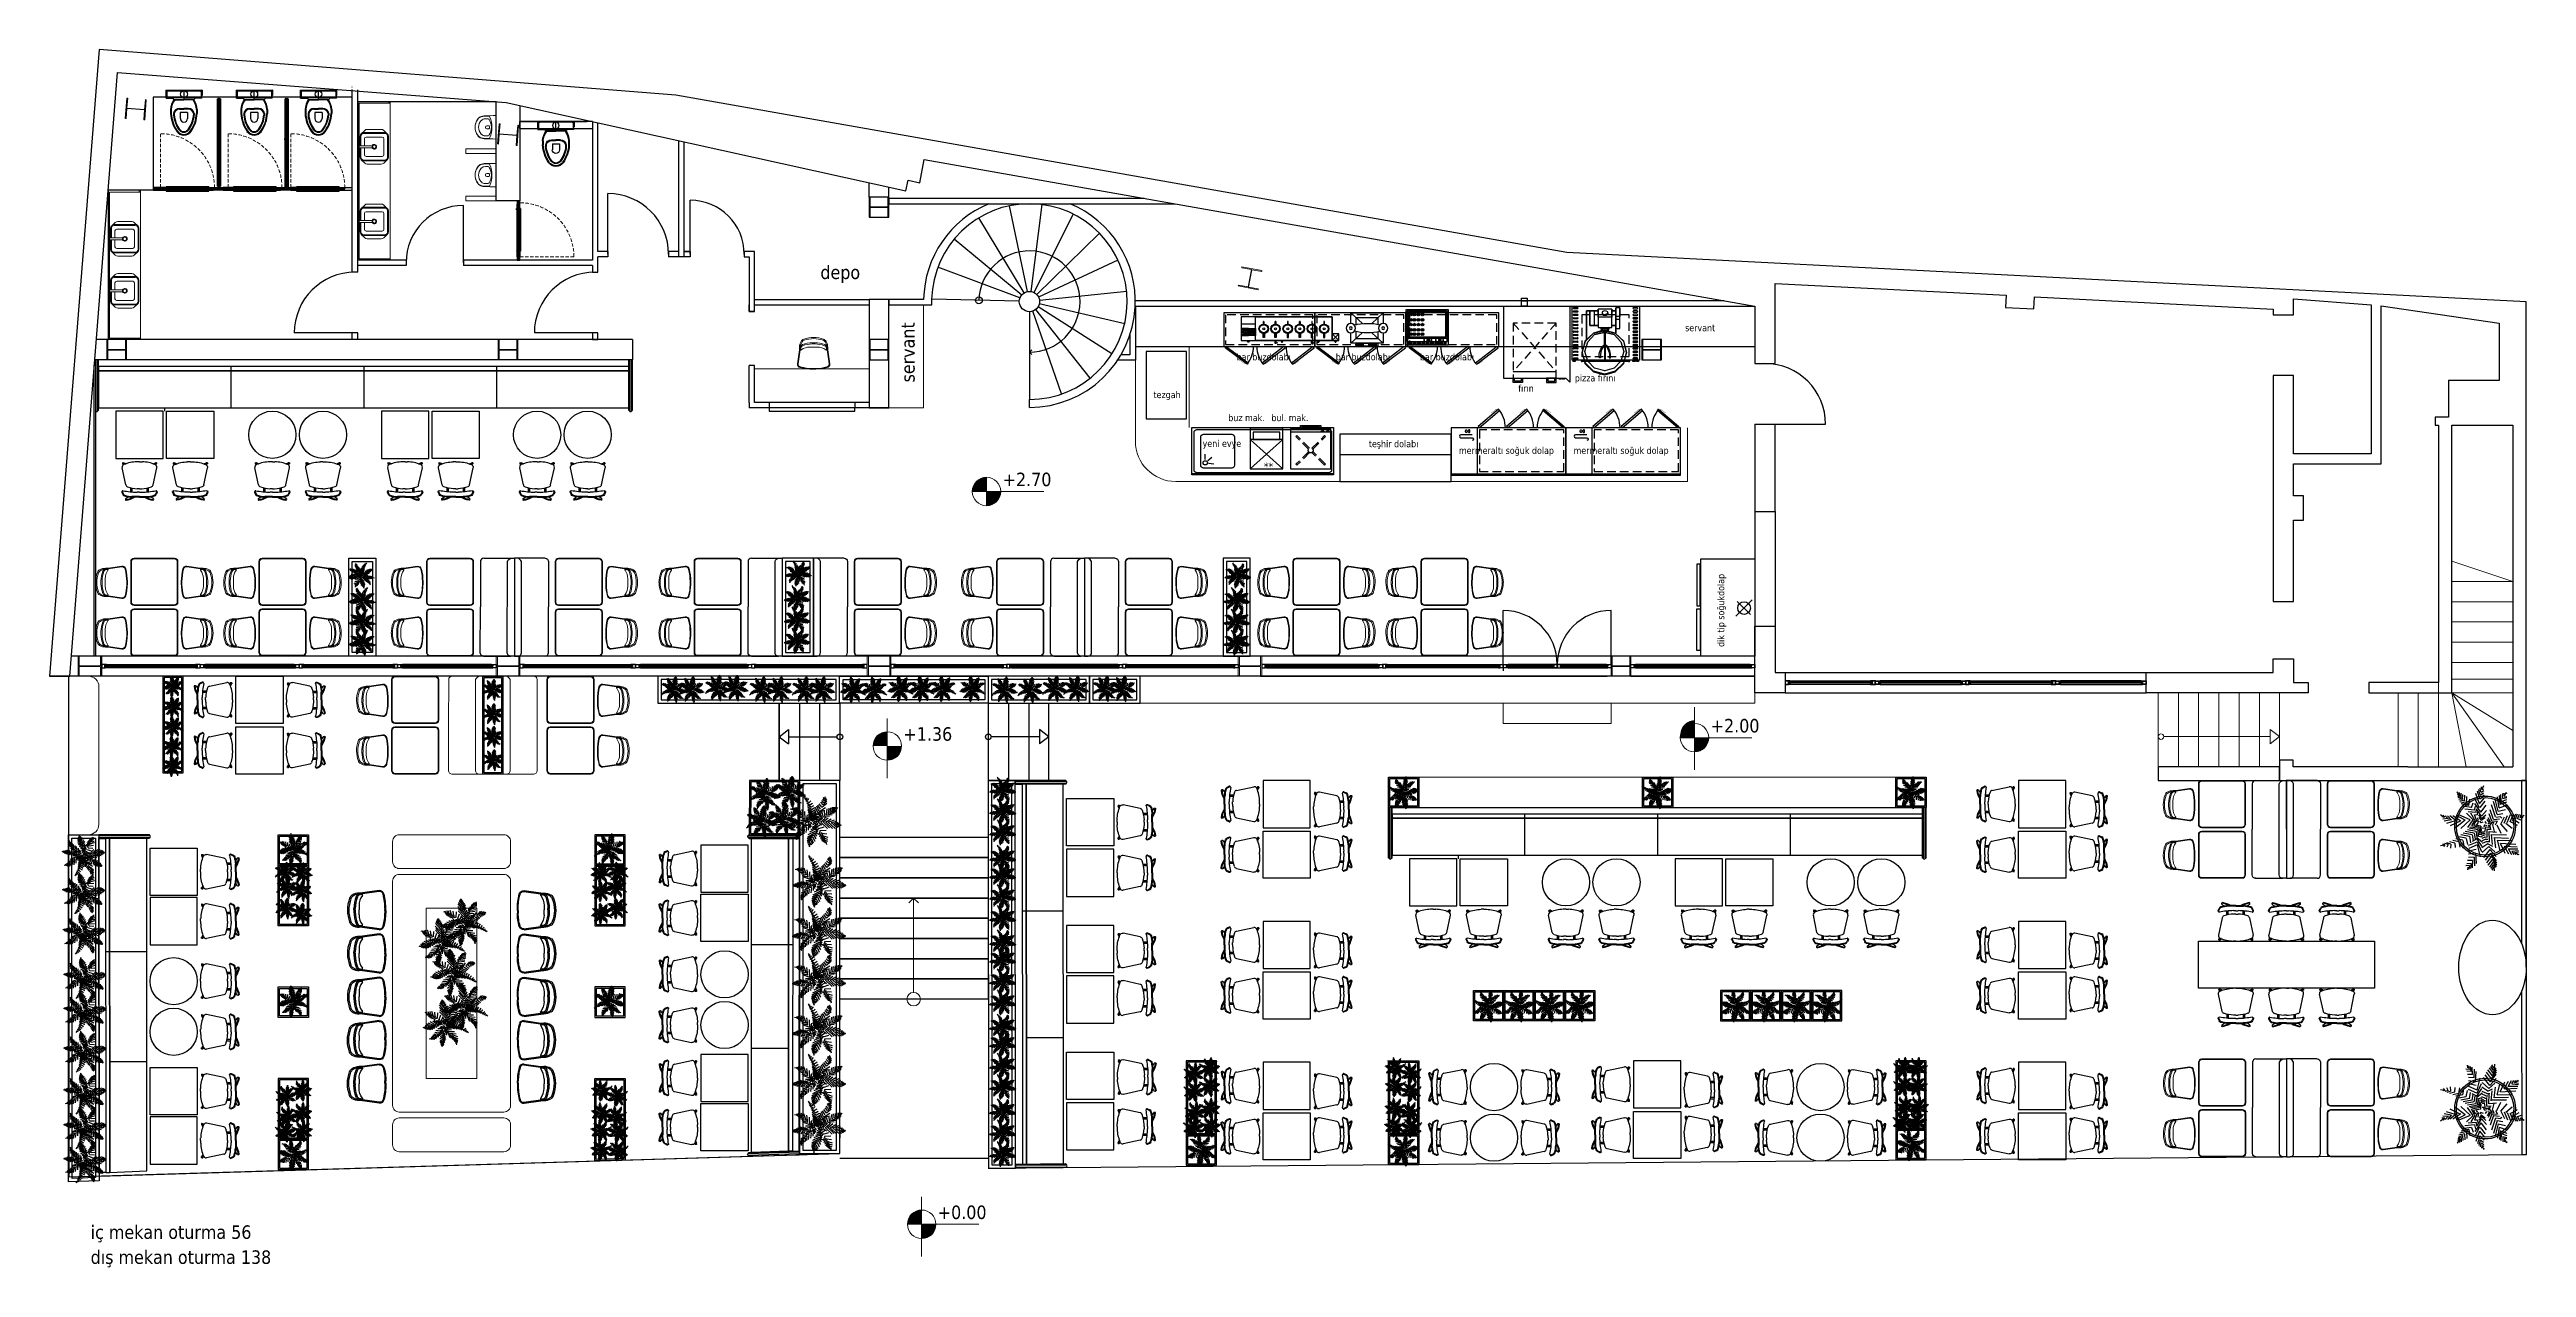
# Model space of a CAD drawing. Header units: centimetres. Extents: x 10686 to 14358, y -10632 to -8826.
import ezdxf

# ---------------------------------------------------------------- set-up
doc = ezdxf.new("R2010")
doc.units = ezdxf.units.CM
doc.header["$MEASUREMENT"] = 0
for name, pattern in [('( Hidden )', [0.375, 0.25, -0.125]), ('DASHED', [19.05, 12.7, -6.35]), ('HIDDENX2', [19.05, 12.7, -6.35])]:
    doc.linetypes.add(name, pattern=pattern)
for name, color, linetype in [('002 Çizgi', 7, 'Continuous'), ('A-VITRIFIYE', 252, 'Continuous'), ('CIHAZ', 2, 'Continuous'), ('S2000-002 Çizgi', 7, 'Continuous')]:
    doc.layers.add(name, color=color, linetype=linetype)
for name, color, linetype, lineweight in [('ahsap', 34, 'Continuous', 13), ('banko cam', 130, 'Continuous', 9), ('kontra-tefriş', 205, 'Continuous', 18), ('kontra_genel olcu', 22, 'Continuous', 20), ('kontra_mermer', 152, 'Continuous', 9), ('kontra_vitrifiye', 142, 'Continuous', 9), ('metraj', 7, 'Continuous', 5), ('ozsut_tefris', 252, 'Continuous', 0), ('çıktı', 255, 'Continuous', 5)]:
    doc.layers.add(name, color=color, linetype=linetype, lineweight=lineweight)
for name, color, linetype, true_color in [('As Built', 7, 'Continuous', 0x5a5a5a), ('Kontra-Cam', 7, 'Continuous', 0xd6cdb8), ('Kontra_Gorunus Cizgi', 7, 'Continuous', 0x9a907e), ('Kontra_Mobilya', 7, 'Continuous', 0x5e5572), ('Kontra_Profil', 7, 'Continuous', 0x6d787c), ('Kontra_Seramik', 7, 'Continuous', 0x455d73)]:
    doc.layers.add(name, color=color, linetype=linetype, true_color=true_color)
doc.styles.get("Standard").update_dxf_attribs({"font": 'tahoma.ttf'})
pattern_1 = [(45, (-28291.6344, 18973.2945), (-0.499999999, 0.499999999), [])]
pattern_2 = [(45, (-30215.73254, 19339.7465), (-0.499999999, 0.499999999), [])]
pattern_3 = [(45, (-30122.73254, 19339.74604), (-0.499999999, 0.499999999), [])]
pattern_4 = [(315, (39754.0759, 32001.5512), (0.499999999, 0.499999999), [])]
pattern_5 = [(315, (10787.0452, -7864.3145), (0.7071068, 0.7071068), [])]
pattern_6 = [(45, (-30222.749, 19339.7463), (-0.499999999, 0.499999999), [])]

msp = doc.modelspace()

# ---------------------------------------------------------------- texts
for s, p in [('servant', (13110.8, -9243.9)), ('bar buzdolabı', (12445.8, -9287)), ('bar buzdolabı', (12592.8, -9287)), ('bar buzdolabı', (12717.6, -9287)), ('fırın', (12863.4, -9333.5)), ('pizza fırını', (12947.2, -9318.3)), ('tezgah', (12322.6, -9343)), ('buz mak.', (12433.5, -9377.2)), ('bul. mak.', (12497.4, -9377.2)), ('yeni evye', (12395.4, -9415.3)), ('teşhir dolabı', (12641.9, -9415.8)), ('mermeraltı soğuk dolap', (12775.4, -9425.7)), ('mermeraltı soğuk dolap', (12945.4, -9425.7))]:
    msp.add_text(s, height=10).set_placement(p)
msp.add_text('dik tip soğukdolap', height=10, rotation=90).set_placement((13168.8, -9712))
at = {"char_height": 20, "attachment_point": 1}
for s, insert, width in [('depo', (11828.8, -9146.5), 259.578), ('+2.70', (12099, -9453.6), 259.578), ('\\pt80;+1.36', (11951.9, -9831), 259.578), ('+2.00', (13148.7, -9818.7), 259.578), ('+2.00', (13148.7, -9818.7), 259.578), ('+2.00', (13148.7, -9818.7), 259.578), ('+2.00', (13148.7, -9818.7), 259.578), ('iç mekan oturma 56', (10746.9, -10569.5), 259.578), ('+0.00', (12002.8, -10540.1), 259.578), ('dış mekan oturma 138', (10746.9, -10606.6), 310.989)]:
    msp.add_mtext(s, dxfattribs=dict(at, insert=insert, width=width))
at = {"insert": (11948.5, -9319.8), "char_height": 20, "width": 259.578, "attachment_point": 1, "rotation": 90}
msp.add_mtext('servant', dxfattribs=at)

# ---------------------------------------------------------------- blocks, each defined once
blk = doc.blocks.new('dgrgg')
at = {"layer": 'Kontra_Mobilya'}
for p, q in [((97983.8, -49745.4), (97985.3, -49741.9)), ((97984.6, -49747.2), (97984, -49746.5)), ((97989.8, -49756), (97984.3, -49781.6)), ((97984.5, -49746.1), (97986.3, -49742.3)), ((97989.1, -49735.6), (97989.1, -49734.2)), ((97989.1, -49735.6), (97992.8, -49738.6)), ((97996.9, -49751.7), (97996.9, -49745.9)), ((98009.9, -49737.9), (97998.9, -49737.9)), ((98009.9, -49738.9), (97998.9, -49738.9)), ((97998.9, -49751.3), (97998.9, -49745.8)), ((98009.9, -49745.4), (98006.6, -49745.4)), ((98009.9, -49750.4), (98006.6, -49750.4)), ((98009.9, -49737.9), (98021.2, -49737.9)), ((98009.9, -49738.9), (98021.2, -49738.9)), ((98009.9, -49745.4), (98013.4, -49745.4)), ((98009.9, -49750.4), (98013.4, -49750.4)), ((98021.1, -49751.3), (98021.1, -49745.8)), ((98023.1, -49751.7), (98023.1, -49745.9)), ((98030.9, -49735.6), (98027.3, -49738.6)), ((98030.3, -49756), (98035.7, -49781.6)), ((98030.9, -49735.6), (98030.9, -49734.2)), ((98035.5, -49746.1), (98033.8, -49742.3)), ((98036.3, -49745.4), (98034.7, -49741.9)), ((98035.4, -49747.2), (98036.1, -49746.5)), ((97984.7, -49788.8), (97984.7, -49787.4)), ((97986.2, -49785.9), (97984.8, -49787.3)), ((97988.2, -49786.7), (97984.8, -49788.6)), ((97984.9, -49789), (97986.4, -49789)), ((97989.8, -49787.3), (97986.4, -49788.9)), ((98009.9, -49790.4), (98006.2, -49790.4)), ((98009.9, -49790.4), (98013.9, -49790.4)), ((98030.3, -49787.3), (98033.6, -49788.9)), ((98031.9, -49786.7), (98035.3, -49788.6)), ((98035.2, -49789), (98033.7, -49789)), ((98033.9, -49785.9), (98035.3, -49787.3)), ((98035.4, -49788.8), (98035.4, -49787.4))]:
    blk.add_line(p, q, dxfattribs=at)
for centre, radius, start, end in [((97984.7, -49745.8), 1, 155.4874, 225), ((97985.4, -49746.5), 1, 155.4874, 280.696), ((97989, -49743.6), 4, 105.2244, 155.4874), ((98008.8, -49870.1), 124.8, 90.9946, 100.696), ((97989, -49743.6), 3, 105.2244, 155.4874), ((98002.7, -49794.1), 56.4, 93.945, 105.2244), ((98002.7, -49794.1), 55.4, 93.945, 105.2244), ((97990.3, -49734.5), 1.19, 97.4352, 163.991), ((97983.7, -49770.7), 36.9, 62.8011, 81.6139), ((97993.7, -49756.9), 4, 109.5539, 167.9986), ((97983.7, -49770.7), 37.9, 59.9944, 80.318), ((98008.3, -49797.9), 47.5, 91.9986, 109.5539), ((98011.3, -49870.1), 124.8, 79.304, 89.0054), ((98011.8, -49797.9), 47.5, 70.4461, 88.0014), ((98036.3, -49770.7), 37.9, 99.682, 120.0056), ((98036.3, -49770.7), 36.9, 98.3861, 117.1989), ((98017.3, -49794.1), 55.4, 74.7756, 86.055), ((98017.3, -49794.1), 56.4, 74.7756, 86.055), ((98026.4, -49756.9), 4, 12.0014, 70.4461), ((98029.8, -49734.5), 1.19, 16.009, 82.5648), ((98031.1, -49743.6), 3, 24.5126, 74.7756), ((98031.1, -49743.6), 4, 24.5126, 74.7756), ((98034.6, -49746.5), 1, 259.304, 24.5126), ((98035.4, -49745.8), 1, 315, 24.5126), ((97988.3, -49782.5), 4, 167.9986, 247.4344), ((97984.9, -49787.4), 0.2, 135, 180), ((97984.9, -49788.8), 0.2, 118.8237, 270), ((97986.4, -49788.8), 0.2, 270, 295.7946), ((98008, -49734.9), 55.5, 247.4344, 268.1009), ((98012, -49734.9), 55.5, 271.8991, 292.5656), ((98031.8, -49782.5), 4, 292.5656, 12.0014), ((98033.7, -49788.8), 0.2, 244.2054, 270), ((98035.2, -49788.8), 0.2, 270, 61.1763), ((98035.2, -49787.4), 0.2, 0, 45)]:
    blk.add_arc(centre, radius, start, end, dxfattribs=at)
blk = doc.blocks.new('dfgrg')
at = {"color": 129, "true_color": 0x365941}
for p, q in [((97838.8, -49007.4), (97838.8, -49007.4)), ((97842.1, -49007.6), (97838.8, -49007.4)), ((97840.6, -49006.2), (97840.3, -49003.9)), ((97842, -49007.6), (97841.4, -49004.4)), ((97843.5, -49009.5), (97843, -49004.9)), ((97844.7, -49012.1), (97844.5, -49005.6)), ((97846.2, -49015.1), (97846.5, -49007.4)), ((97862.6, -49013.5), (97858.6, -49007.9)), ((97858.6, -49007.9), (97858.6, -49007.9)), ((97863.3, -49011), (97859.9, -49006.3)), ((97863.7, -49008.5), (97861.3, -49005)), ((97864, -49006.5), (97862.1, -49003.6)), ((97862.6, -49013.5), (97866.2, -49008.1)), ((97863.3, -49011), (97865.9, -49006.6)), ((97863.7, -49008.5), (97865.5, -49005.8)), ((97864.4, -49002.8), (97864.3, -49006.7)), ((97815.8, -49025.8), (97819.6, -49026.2)), ((97819.9, -49026.3), (97818.1, -49026.9)), ((97819.9, -49026.3), (97818.6, -49024.9)), ((97822.7, -49026.7), (97819.9, -49027.5)), ((97822.7, -49026.5), (97821.6, -49024.2)), ((97825.3, -49027.1), (97821.6, -49028.3)), ((97828.9, -49028), (97824, -49029.2)), ((97825.3, -49027), (97824.8, -49023.4)), ((97832.3, -49029.2), (97827.1, -49030.4)), ((97828.9, -49027.9), (97829.1, -49023.8)), ((97835.9, -49030.5), (97829.8, -49031.7)), ((97832.3, -49029.2), (97833.3, -49024.2)), ((97836, -49030.4), (97836.9, -49025.5)), ((97839, -49032.2), (97840.2, -49026.7)), ((97843.6, -49009.6), (97839.6, -49009.3)), ((97844.7, -49012.3), (97840.3, -49012.1)), ((97847.5, -49018.8), (97841, -49018)), ((97846.2, -49015.2), (97841.1, -49014.9)), ((97848.1, -49022.2), (97841.1, -49020.7)), ((97841.2, -49025.7), (97841.3, -49025.7)), ((97848.7, -49028.9), (97841.2, -49025.7)), ((97848.9, -49026.2), (97841.3, -49023.1)), ((97841.9, -49034.1), (97842.9, -49028.3)), ((97848.6, -49031.7), (97844.4, -49029.5)), ((97844.4, -49035.4), (97845.2, -49030.2)), ((97847.5, -49018.8), (97848.1, -49009.4)), ((97848.7, -49031.6), (97853.1, -49024.9)), ((97853.4, -49028.9), (97848.7, -49032.8)), ((97848.8, -49029), (97852.9, -49020.4)), ((97848.9, -49026.2), (97851.6, -49015.6)), ((97858.5, -49027.3), (97853, -49023.6)), ((97856.8, -49031.4), (97853.3, -49030)), ((97859.5, -49024.8), (97853.4, -49019.3)), ((97857.6, -49029.3), (97853.4, -49027.5)), ((97860.3, -49022.2), (97854.7, -49015)), ((97861, -49018.9), (97856, -49012.5)), ((97861.9, -49016), (97857.3, -49010)), ((97857.6, -49029.3), (97860.2, -49029.4)), ((97858.5, -49027.3), (97862.8, -49025.2)), ((97859.4, -49038.5), (97859.8, -49029.7)), ((97859.5, -49024.8), (97864.8, -49020)), ((97860.3, -49022.2), (97865.9, -49015.8)), ((97861, -49018.9), (97866.1, -49011.9)), ((97861.6, -49035.8), (97862.3, -49026.8)), ((97861.9, -49016), (97866.2, -49009.8)), ((97864.2, -49033.1), (97865.4, -49023.5)), ((97866.8, -49030.6), (97869.4, -49021.2)), ((97866.8, -49030.5), (97880.7, -49030.2)), ((97869.7, -49027.9), (97873.8, -49018.8)), ((97869.8, -49027.8), (97883.7, -49027)), ((97873.2, -49025.1), (97877.2, -49018.3)), ((97873.2, -49025), (97885, -49024.6)), ((97876.8, -49023), (97880, -49017.6)), ((97876.8, -49022.8), (97885.7, -49022.7)), ((97880.1, -49020.6), (97882.1, -49017.6)), ((97880.2, -49020.6), (97886.1, -49021.1)), ((97882.6, -49019.5), (97886.4, -49017.7)), ((97882.6, -49019.5), (97883.7, -49017.7)), ((97882.6, -49019.5), (97886.3, -49019.9)), ((97884.7, -49018.4), (97885.5, -49017.2)), ((97885, -49024.6), (97885, -49024.6)), ((97815.8, -49053.8), (97819.3, -49051.4)), ((97819.8, -49051.4), (97817.2, -49051.5)), ((97822.4, -49050), (97818, -49049.6)), ((97819.5, -49051.4), (97818.3, -49053.2)), ((97825.5, -49048.8), (97819.3, -49047.7)), ((97823, -49049.4), (97820.1, -49052.6)), ((97829.1, -49048.1), (97821.3, -49045.7)), ((97821.3, -49052.6), (97821.3, -49052.6)), ((97825.7, -49048.6), (97822.2, -49052.6)), ((97829.9, -49047.9), (97824.3, -49052.4)), ((97833.7, -49047.8), (97824.6, -49043.4)), ((97834.3, -49047.7), (97827.1, -49052.4)), ((97838.1, -49048.5), (97829.3, -49041.8)), ((97838.2, -49048.5), (97830.4, -49052.7)), ((97839, -49032.3), (97832.1, -49033.5)), ((97842.5, -49049), (97832.5, -49053.4)), ((97842, -49033.9), (97834.2, -49035.4)), ((97842.5, -49048.9), (97834.2, -49041.1)), ((97844.4, -49035.4), (97836.3, -49036.9)), ((97846.3, -49036.9), (97838.2, -49038.3)), ((97845.2, -49049), (97839.4, -49054.8)), ((97845, -49048.8), (97840.1, -49042)), ((97848, -49038.5), (97840.2, -49039.9)), ((97849.5, -49039.9), (97841.6, -49041.3)), ((97850.8, -49041), (97843, -49042.3)), ((97846.8, -49048.7), (97843.2, -49054.8)), ((97846.5, -49048.4), (97843.9, -49043.5)), ((97851.8, -49042), (97844.1, -49043.4)), ((97847.6, -49047.9), (97845.7, -49044.4)), ((97846.3, -49036.9), (97847.1, -49031.8)), ((97852.3, -49043.3), (97846.4, -49044.2)), ((97849, -49047.1), (97846.4, -49053.4)), ((97848, -49038.5), (97848.7, -49032.9)), ((97849.6, -49046.3), (97848.2, -49044.5)), ((97852.7, -49052.1), (97848.6, -49058.1)), ((97852.9, -49033.2), (97849.3, -49034.3)), ((97849.3, -49034.3), (97849.3, -49034.3)), ((97850, -49046.5), (97849.4, -49050.6)), ((97849.5, -49039.9), (97849.7, -49034.8)), ((97849.5, -49044.8), (97849.5, -49044.8)), ((97852.5, -49035.4), (97850.3, -49035.6)), ((97852.9, -49050), (97850.4, -49053.3)), ((97852.7, -49048.5), (97850.7, -49051.1)), ((97850.8, -49041), (97850.9, -49036.5)), ((97852.5, -49046.2), (97851.4, -49047.6)), ((97851.8, -49042), (97851.9, -49037.5)), ((97853.8, -49038.1), (97852.1, -49036.6)), ((97854.3, -49036.7), (97852.2, -49035.3)), ((97852.3, -49043.3), (97852.6, -49038.6)), ((97852.5, -49046.4), (97854.2, -49047)), ((97852.6, -49048.6), (97856.2, -49051.1)), ((97855, -49035.2), (97852.7, -49034)), ((97852.7, -49052.1), (97857.4, -49057.4)), ((97852.9, -49050), (97856.7, -49053.5)), ((97855.9, -49033.4), (97853.2, -49032.2)), ((97853.3, -49041.6), (97855.3, -49041.5)), ((97853.8, -49038), (97855.6, -49038.2)), ((97854.3, -49036.7), (97856, -49036.9)), ((97855.4, -49044.4), (97854.8, -49042.3)), ((97855, -49035.2), (97856.5, -49035.6)), ((97855.4, -49044.3), (97857.6, -49043.8)), ((97856.3, -49042.7), (97855.6, -49037.9)), ((97855.9, -49033.4), (97857.6, -49033.5)), ((97857.3, -49045.6), (97856.2, -49047.4)), ((97856.5, -49042.6), (97859.3, -49042.4)), ((97856.8, -49031.4), (97858.6, -49031.4)), ((97857.7, -49040.8), (97857.5, -49032.9)), ((97857.6, -49033.5), (97857.6, -49033.5)), ((97857.6, -49040.6), (97861.4, -49040.4)), ((97859.9, -49046.1), (97857.9, -49049.3)), ((97858.4, -49045.6), (97861, -49046)), ((97858.6, -49031.4), (97858.6, -49031.4)), ((97860.8, -49046.8), (97858.9, -49050.8)), ((97859, -49044.4), (97859.4, -49042)), ((97859.7, -49038.3), (97866.2, -49037.8)), ((97862.2, -49047.7), (97859.7, -49054.2)), ((97860.2, -49044.2), (97860.6, -49040.8)), ((97860.3, -49044.1), (97862, -49046)), ((97863.6, -49049.1), (97860.5, -49058)), ((97860.8, -49046.8), (97864.1, -49046.5)), ((97861.4, -49040.4), (97861.4, -49040.4)), ((97861.4, -49040.4), (97861.4, -49040.4)), ((97865.5, -49051.5), (97861.9, -49062.5)), ((97875.5, -49035.2), (97862, -49035.4)), ((97862.2, -49047.7), (97866.9, -49047.9)), ((97862.6, -49044.2), (97863.9, -49046.5)), ((97862.8, -49044.3), (97864.2, -49038.4)), ((97863.6, -49049.1), (97868.9, -49049.8)), ((97864.2, -49033), (97877.2, -49032.5)), ((97865.3, -49044.5), (97867.1, -49048)), ((97865.6, -49051.3), (97870.2, -49051.8)), ((97866.6, -49044.5), (97870.3, -49037)), ((97870, -49051.6), (97871.3, -49050.5)), ((97870.3, -49045.1), (97876.1, -49038.5)), ((97870.3, -49045.1), (97873.5, -49051.7)), ((97873.4, -49045.8), (97876.4, -49052.9)), ((97874.9, -49046), (97880.6, -49041.4)), ((97876.1, -49046.4), (97879.1, -49053.7)), ((97878.6, -49047.2), (97881.7, -49054.2)), ((97878.7, -49047.4), (97885, -49044.1)), ((97881.1, -49048), (97883.7, -49054.3)), ((97882.6, -49048.8), (97886.9, -49046.3)), ((97883.3, -49049), (97885.4, -49054.3)), ((97885, -49044.1), (97884.7, -49044)), ((97885.3, -49050), (97888.8, -49048.7)), ((97885.4, -49049.9), (97887.2, -49054)), ((97887.7, -49051.1), (97891.4, -49053.2)), ((97887.7, -49051.1), (97888.7, -49053.6)), ((97888.8, -49048.7), (97888.8, -49048.7)), ((97889, -49051.7), (97890.2, -49051.1)), ((97818.3, -49053.2), (97818.3, -49053.2)), ((97833.3, -49070.6), (97830.8, -49074)), ((97833.3, -49070.6), (97831.2, -49071.6)), ((97831.6, -49073), (97831.3, -49074.1)), ((97834.6, -49069), (97831.5, -49070.2)), ((97835.8, -49067.2), (97831.8, -49069)), ((97837.6, -49065.6), (97832.5, -49067)), ((97833.3, -49070.6), (97833, -49073.5)), ((97839.4, -49063.5), (97833.4, -49065.2)), ((97833.4, -49065.2), (97833.4, -49065.2)), ((97841.5, -49061.7), (97834.5, -49063.3)), ((97834.6, -49069), (97834.5, -49072.8)), ((97843.9, -49060), (97835.3, -49061.2)), ((97835.8, -49067.2), (97835.9, -49071.8)), ((97836, -49060.6), (97836, -49060.6)), ((97837.6, -49065.6), (97837.8, -49071.2)), ((97846.6, -49057.6), (97837.9, -49058.5)), ((97839.4, -49063.5), (97839.7, -49069.8)), ((97848, -49055.6), (97840.9, -49056)), ((97841.5, -49061.7), (97842.4, -49067.6)), ((97841.7, -49055.3), (97841.7, -49055.3)), ((97843.9, -49060), (97845.2, -49064.1)), ((97846.5, -49057.7), (97847.3, -49061.1)), ((97849.2, -49053.3), (97846.6, -49053.2)), ((97852.3, -49055.8), (97846.7, -49063.6)), ((97851, -49059.8), (97846.8, -49067.7)), ((97851, -49063.4), (97847.8, -49072.7)), ((97848, -49055.6), (97848.2, -49058.8)), ((97849.2, -49053.3), (97849.4, -49056.2)), ((97851.2, -49067.4), (97849.3, -49074.6)), ((97851.6, -49071.1), (97850.4, -49076.3)), ((97851, -49063.2), (97855.4, -49068.8)), ((97851.2, -49067.5), (97855.1, -49071.3)), ((97852.3, -49073.9), (97851.5, -49077.5)), ((97851.6, -49071.1), (97854.7, -49073.3)), ((97851.7, -49060), (97856.2, -49065.6)), ((97852.2, -49055.9), (97857.1, -49062.2)), ((97852.4, -49073.7), (97854.8, -49075.2)), ((97866.8, -49053.7), (97863.5, -49065.3)), ((97863.5, -49065.3), (97863.5, -49065.3)), ((97867.9, -49056.7), (97865.2, -49067.6)), ((97866.9, -49053.6), (97872.2, -49054.6)), ((97868.6, -49059.6), (97867.1, -49069.6)), ((97867.9, -49056.6), (97874.4, -49058.3)), ((97868.6, -49059.6), (97875.6, -49062)), ((97869.5, -49062.8), (97868.9, -49070.7)), ((97869.5, -49062.9), (97875.6, -49065.1)), ((97870.7, -49065.5), (97870.3, -49071.6)), ((97870.7, -49065.5), (97875.8, -49067.2)), ((97872.2, -49068.2), (97872, -49072.5)), ((97872.2, -49068.2), (97875.8, -49069.1)), ((97873.5, -49070.6), (97873.2, -49072.9)), ((97873.3, -49069.5), (97875.7, -49069.8)), ((97873.5, -49070.6), (97875.5, -49073.7)), ((97874.8, -49072.7), (97876.1, -49073.3)), ((97880.1, -49054.2), (97880.1, -49054.2)), ((97853, -49076.1), (97852.7, -49078.6)), ((97853, -49076.1), (97854.8, -49079.9)), ((97853, -49076.3), (97854.8, -49076.8)), ((97854.2, -49078.7), (97855.1, -49079))]:
    blk.add_line(p, q, dxfattribs=at)
blk = doc.blocks.new('S2')
at = {"layer": 'kontra-tefriş'}
for p, q in [((-11.4, 0), (-6, 0)), ((-6, 6.4), (-7.8, 6.4)), ((-6, 4.7), (-7.8, 4.7)), ((-6, 6.4), (-3.6, 6.4)), ((-6, 4.7), (-3.6, 4.7)), ((0, 0), (-6, 0)), ((-29.6, -24.6), (-26.8, -4.2)), ((-28.6, -24.7), (-25.8, -4.3)), ((-26.8, -4.2), (-26.6, -0.2)), ((-6.9, -32.7), (-6.8, -32.7)), ((-5.4, -31.7), (-6.7, -31.7)), ((-5.4, -32.7), (-6.7, -32.7)), ((-5.4, -31.7), (-2.2, -31.7)), ((-5.4, -32.7), (-2.2, -32.7)), ((17.3, -24.7), (14.4, -4.3)), ((15.4, -4.2), (15.3, -0.2)), ((18.3, -24.6), (15.4, -4.2))]:
    blk.add_line(p, q, dxfattribs=at)
for centre, radius, start, end in [((-9.2, -0.3), 17.4, 149.8246, 179.7195), ((-9.7, -2), 16.2, 143.6591, 188.0232), ((-20.1, -1.6), 5.36, 154.2435, 207.0789), ((-20.8, -0.4), 4.28, 110.4223, 164.0764), ((-20.4, -2), 4.28, 110.5968, 173.0517), ((-18.2, 4.9), 7.08, 107.1637, 149.8246), ((-11.4, -21), 21, 90, 126.0116), ((-18.2, 4.9), 5.36, 107.1637, 149.8246), ((-6.8, -38.1), 44.5, 91.2998, 110.4223), ((-6.8, -38.1), 42.9, 91.2998, 110.5968), ((-5.1, -29.9), 44.3, 90.3136, 109.9727), ((-5.1, -30), 42.6, 90.3159, 110.0702), ((-5.6, -26.5), 40.8, 69.1846, 89.6662), ((-5.6, -26.5), 39.1, 69.0525, 89.663), ((-4.6, -38.1), 44.5, 69.5777, 88.7002), ((-4.6, -38.1), 42.9, 69.4032, 88.7002), ((6.8, 4.9), 5.36, 30.1754, 72.8363), ((6.8, 4.9), 7.08, 30.1754, 72.8363), ((9, -2), 4.28, 6.9483, 69.4032), ((9.5, -0.4), 4.28, 15.9236, 69.5777), ((-1.6, -2), 16.2, 351.9768, 36.3409), ((-2.1, -0.3), 17.4, 0.2805, 30.1754), ((8.8, -1.6), 5.36, 332.9211, 25.7565), ((-24.3, -25.2), 5.42, 173.5544, 256.3464), ((-24.3, -25.2), 4.42, 173.5544, 256.3464), ((-2.9, -43), 45, 119.4604, 120.6303), ((-6.9, 46.4), 79.1, 256.3464, 270.1225), ((-6.9, 46.4), 78.1, 256.3464, 270.1225), ((-24.3, -3.5), 0.826, 224.4323, 318.4485), ((-20.8, -2.4), 3.89, 165.784, 208.1186), ((-2, 27.2), 58.9, 269.8679, 285.74), ((-2, 27.2), 59.8, 269.868, 285.7097), ((0, -21), 21, 53.9884, 90), ((12.9, -3.5), 0.826, 221.5515, 315.5677), ((9.5, -2.4), 3.89, 331.8814, 14.216), ((-8.5, -43), 45, 59.3697, 60.5396), ((12.9, -25.2), 4.42, 283.6536, 6.4456), ((12.9, -25.2), 5.42, 283.6536, 6.4456)]:
    blk.add_arc(centre, radius, start, end, dxfattribs=at)
blk = doc.blocks.new('FDGFD')
at = {"layer": 'A-VITRIFIYE'}
for p, q in [((25925.3, -45092.6), (25925.7, -45092.6)), ((25925.3, -45100.6), (25925.3, -45092.6)), ((25925.7, -45088.6), (25925.7, -45100.6)), ((25925.7, -45088.6), (25936.4, -45088.6)), ((25926.7, -45100.6), (25926.7, -45089.3)), ((25936.4, -45089.3), (25926.7, -45089.3)), ((25929.4, -45089.6), (25975.4, -45089.6)), ((25932.6, -45071.9), (25932.6, -45065.7)), ((25933.6, -45071.9), (25933.6, -45065.7)), ((25936.4, -45089.3), (25936.4, -45087.1)), ((25967.9, -45087.1), (25936.4, -45087.1)), ((25937, -45065.9), (25937, -45063.6)), ((25937.5, -45065.9), (25937.5, -45063.6)), ((25938, -45065.9), (25938, -45063.6)), ((25938.3, -45087.1), (25952.3, -45087.1)), ((25938.3, -45087.1), (25952.3, -45087.1)), ((25938.7, -45086.1), (25952.3, -45086.1)), ((25945.8, -45072.5), (25952.3, -45072.5)), ((25945.8, -45073), (25952.3, -45073)), ((25945.8, -45073.5), (25952.3, -45073.5)), ((25947, -45067.2), (25947, -45058.5)), ((25947, -45067.2), (25957.7, -45067.2)), ((25952.2, -45085.6), (25952.2, -45100.6)), ((25968.1, -45087.1), (25952.2, -45087.1)), ((25958.9, -45072.5), (25952.3, -45072.5)), ((25958.9, -45073), (25952.3, -45073)), ((25958.9, -45073.5), (25952.3, -45073.5)), ((25966, -45086.1), (25952.3, -45086.1)), ((25966.4, -45087.1), (25952.3, -45087.1)), ((25966.4, -45087.1), (25952.3, -45087.1)), ((25957.7, -45067.2), (25957.7, -45058.5)), ((25966.6, -45065.9), (25966.6, -45063.6)), ((25967.1, -45065.9), (25967.1, -45063.6)), ((25967.6, -45065.9), (25967.6, -45063.6)), ((25968.1, -45089.3), (25968.1, -45087.1)), ((25978.7, -45088.6), (25968.1, -45088.6)), ((25977.7, -45089.3), (25968.1, -45089.3)), ((25971.1, -45071.9), (25971.1, -45065.7)), ((25972.1, -45071.9), (25972.1, -45065.7)), ((25977.7, -45100.6), (25977.7, -45089.3)), ((25978.7, -45088.6), (25978.7, -45100.6)), ((25979.1, -45092.6), (25978.7, -45092.6)), ((25979.1, -45100.6), (25979.1, -45092.6)), ((25925.3, -45100.6), (25925.7, -45100.6)), ((25925.3, -45100.6), (25925.7, -45100.6)), ((25925.7, -45097.2), (25926.7, -45097.2)), ((25925.7, -45100.6), (25925.7, -45099.6)), ((25925.7, -45100.6), (25925.7, -45099.6)), ((25925.7, -45100), (25927.1, -45100)), ((25925.7, -45100), (25927.1, -45100)), ((25978.7, -45100.6), (25925.7, -45100.6)), ((25978.7, -45100.6), (25925.7, -45100.6)), ((25927.1, -45100), (25927.1, -45099.3)), ((25927.1, -45100), (25927.1, -45099.3)), ((25976.2, -45099.4), (25928.2, -45099.4)), ((25976.2, -45099.7), (25928.2, -45099.7)), ((25976.2, -45099.7), (25928.2, -45099.7)), ((25977.3, -45100), (25977.3, -45099.3)), ((25977.3, -45100), (25977.3, -45099.3)), ((25978.7, -45100), (25977.3, -45100)), ((25978.7, -45100), (25977.3, -45100)), ((25978.7, -45097.2), (25977.7, -45097.2)), ((25978.7, -45100.6), (25978.7, -45099.6)), ((25978.7, -45100.6), (25978.7, -45099.6)), ((25979.1, -45100.6), (25978.7, -45100.6)), ((25979.1, -45100.6), (25978.7, -45100.6))]:
    blk.add_line(p, q, dxfattribs=at)
blk.add_circle((25952.2, -45094.6), 5, dxfattribs=at)
for centre, radius, start, end in [((25984.5, -45068.9), 52, 145.5386, 176.4951), ((25984.5, -45068.9), 51, 145.5386, 176.4951), ((25981.1, -45067.7), 44.3, 144.0735, 174.6012), ((25981.1, -45067.7), 43.8, 144.0735, 174.6012), ((25981.1, -45067.7), 43.3, 144.0735, 174.6012), ((25952.7, -45047.5), 13.7, 91.5245, 143.823), ((25952.7, -45047.5), 12.7, 91.5245, 143.823), ((25952.7, -45047.2), 9.19, 92.0228, 143.6639), ((25952.7, -45047.2), 8.69, 92.0228, 143.6639), ((25952.7, -45047.2), 8.19, 92.0228, 143.6639), ((25952.3, -45058.5), 5.33, 0, 180), ((25952, -45047.5), 13.7, 36.177, 88.4755), ((25952, -45047.5), 12.7, 36.177, 88.4755), ((25952, -45047.2), 9.19, 36.3361, 87.9772), ((25952, -45047.2), 8.69, 36.3361, 87.9772), ((25952, -45047.2), 8.19, 36.3361, 87.9772), ((25923.6, -45067.7), 43.3, 5.3988, 35.9265), ((25923.6, -45067.7), 43.8, 5.3988, 35.9265), ((25923.6, -45067.7), 44.3, 5.3988, 35.9265), ((25920.2, -45068.9), 51, 3.5049, 34.4614), ((25920.2, -45068.9), 52, 3.5049, 34.4614), ((25957.8, -45071.2), 25.2, 181.5333, 219.1371), ((25957.8, -45071.2), 24.2, 181.5333, 218.0211), ((25945.8, -45064.7), 8.8, 188.2799, 270), ((25945.8, -45064.7), 8.3, 188.2799, 270), ((25945.8, -45064.7), 7.8, 188.2799, 270), ((25958.9, -45064.7), 7.8, 270, 351.7201), ((25958.9, -45064.7), 8.8, 270, 351.7201), ((25958.9, -45064.7), 8.3, 270, 351.7201), ((25946.9, -45071.2), 24.2, 321.9789, 358.4667), ((25946.9, -45071.2), 25.2, 320.8629, 358.4667), ((25928.2, -45097.9), 1.5, 179.9988, 269.9988), ((25928.2, -45098.2), 1.5, 179.9988, 269.9988), ((25928.2, -45098.2), 1.5, 179.9988, 269.9988), ((25976.2, -45097.9), 1.5, 269.9988, 359.9988), ((25976.2, -45098.2), 1.5, 269.9988, 359.9988), ((25976.2, -45098.2), 1.5, 269.9988, 359.9988)]:
    blk.add_arc(centre, radius, start, end, dxfattribs=at)
blk = doc.blocks.new('fdsfs')
at = {"color": 0, "linetype": 'ByBlock'}
for p, q in [((5557, 224.4), (5602.5, 224.4)), ((5647.9, 224.4), (5602.4, 224.4)), ((5556.9, 79.4), (5596.9, 79.4)), ((5647.9, 79.4), (5607.9, 79.4))]:
    blk.add_line(p, q, dxfattribs=at)
for points in [[(5556.9, 224.4), (5557, 224.4, 0.414214), (5552, 219.4), (5552, 152.3)], [(5602.4, 79.4), (5596.9, 79.4, -0.414214), (5591.9, 84.4), (5591.9, 84.4), (5592, 219.4, -0.292623), (5598, 224.4), (5602.5, 224.4)], [(5602.4, 79.4), (5607.9, 79.4, 0.414214), (5612.9, 84.4), (5612.9, 84.4), (5612.9, 219.4, 0.292623), (5606.9, 224.4), (5602.4, 224.4)], [(5648, 224.4), (5647.9, 224.4, -0.414214), (5652.9, 219.4), (5652.9, 152.3)], [(5556.8, 79.4), (5556.9, 79.4, -0.414214), (5551.9, 84.4), (5552, 152.3)], [(5648, 79.4), (5647.9, 79.4, 0.414214), (5652.9, 84.4), (5652.9, 152.3)]]:
    blk.add_lwpolyline(points, format="xyb", dxfattribs=at)
for points in [[(5602.5, 224.4), (5602.4, 79.4)], [(5602.4, 224.4), (5602.4, 79.4)]]:
    blk.add_lwpolyline(points, dxfattribs=at)
at = {"layer": 'ahsap'}
for points in [[(5472, 219.4, -0.414214), (5477, 224.4), (5537, 224.4, -0.414214), (5542, 219.4), (5542, 159.4, -0.414214), (5537, 154.4), (5477, 154.4, -0.414214), (5472, 159.4)], [(5473, 219.4, -0.414214), (5477, 223.4), (5537, 223.4, -0.414214), (5541, 219.4), (5541, 159.4, -0.414214), (5537, 155.4), (5477, 155.4, -0.414214), (5473, 159.4)], [(5662.9, 219.4, -0.414214), (5667.9, 224.4), (5727.9, 224.4, -0.414214), (5732.9, 219.4), (5732.9, 159.4, -0.414214), (5727.9, 154.4), (5667.9, 154.4, -0.414214), (5662.9, 159.4)], [(5663.9, 219.4, -0.414214), (5667.9, 223.4), (5727.9, 223.4, -0.414214), (5731.9, 219.4), (5731.9, 159.4, -0.414214), (5727.9, 155.4), (5667.9, 155.4, -0.414214), (5663.9, 159.4)], [(5472, 144.4, -0.414214), (5477, 149.4), (5537, 149.4, -0.414214), (5542, 144.4), (5542, 84.4, -0.414214), (5537, 79.4), (5477, 79.4, -0.414214), (5472, 84.4)], [(5473, 144.4, -0.414214), (5477, 148.4), (5537, 148.4, -0.414214), (5541, 144.4), (5541, 84.4, -0.414214), (5537, 80.4), (5477, 80.4, -0.414214), (5473, 84.4)], [(5662.9, 144.4, -0.414214), (5667.9, 149.4), (5727.9, 149.4, -0.414214), (5732.9, 144.4), (5732.9, 84.4, -0.414214), (5727.9, 79.4), (5667.9, 79.4, -0.414214), (5662.9, 84.4)], [(5663.9, 144.4, -0.414214), (5667.9, 148.4), (5727.9, 148.4, -0.414214), (5731.9, 144.4), (5731.9, 84.4, -0.414214), (5727.9, 80.4), (5667.9, 80.4, -0.414214), (5663.9, 84.4)]]:
    blk.add_lwpolyline(points, format="xyb", close=True, dxfattribs=at)
at = {"layer": 'çıktı', "xscale": -1, "rotation": 90}
for p in [(5434.3, 182.9), (5434.3, 107.9)]:
    blk.add_blockref('S2', p, dxfattribs=at)
at = {"layer": 'çıktı', "rotation": 270}
for p in [(5770.6, 182.9), (5770.6, 107.9)]:
    blk.add_blockref('S2', p, dxfattribs=at)
blk = doc.blocks.new('BVCVCB')
at = {"layer": 'Kontra_Mobilya'}
for p, q in [((36835.8, -11928), (36832.8, -11928)), ((36835.8, -11930), (36832.8, -11930)), ((36835.8, -11928), (36837.9, -11928)), ((36835.8, -11930), (36837.9, -11930)), ((36806.4, -11965.4), (36809.9, -11940.7)), ((36807.6, -11965.6), (36811.1, -11940.9)), ((36809.9, -11940.7), (36810, -11935.9)), ((36828.5, -11935.7), (36835.8, -11935.7)), ((36842.3, -11935.7), (36835.8, -11935.7)), ((36863.2, -11965.6), (36859.7, -11940.9)), ((36860.9, -11940.7), (36860.7, -11935.9)), ((36864.4, -11965.4), (36860.9, -11940.7)), ((36835, -11974), (36831.1, -11974)), ((36835, -11975.2), (36831.1, -11975.2)), ((36835, -11974), (36836.6, -11974)), ((36835, -11975.2), (36836.6, -11975.2)), ((36836.8, -11975.2), (36836.7, -11975.2))]:
    blk.add_line(p, q, dxfattribs=at)
for centre, radius, start, end in [((36831.1, -11936.1), 21, 149.8246, 179.7195), ((36830.5, -11938.1), 19.6, 143.6591, 188.0232), ((36817.1, -11936.2), 5.18, 110.4223, 164.0764), ((36817.6, -11938.1), 5.18, 110.5968, 173.0517), ((36820.3, -11929.8), 8.57, 107.1637, 149.8246), ((36820.3, -11929.8), 6.48, 107.1637, 149.8246), ((36834.1, -11981.9), 53.8, 91.2998, 110.4223), ((36834.1, -11981.9), 51.9, 91.2998, 110.5968), ((36835.3, -11967.7), 49.3, 90.3338, 110.8154), ((36835.3, -11967.8), 47.3, 90.337, 110.9475), ((36834.7, -11971.9), 53.5, 70.0273, 89.6864), ((36834.7, -11972), 51.5, 69.9298, 89.6841), ((36836.7, -11981.9), 53.8, 69.5777, 88.7002), ((36836.7, -11981.9), 51.9, 69.4032, 88.7002), ((36850.5, -11929.8), 6.48, 30.1754, 72.8363), ((36850.5, -11929.8), 8.57, 30.1754, 72.8363), ((36853.1, -11938.1), 5.18, 6.9483, 69.4032), ((36853.7, -11936.2), 5.18, 15.9236, 69.5777), ((36840.3, -11938.1), 19.6, 351.9768, 36.3409), ((36839.7, -11936.1), 21, 0.2805, 30.1754), ((36812.9, -11966.2), 6.55, 173.5544, 256.3464), ((36812.9, -11966.2), 5.34, 173.5544, 256.3464), ((36838.8, -11987.7), 54.4, 119.4604, 120.6303), ((36817.9, -11937.6), 6.48, 154.2435, 207.0789), ((36812.9, -11939.9), 1, 224.4323, 318.4485), ((36817.1, -11938.7), 4.71, 165.784, 208.1186), ((36828.5, -11961), 25.3, 90, 126.0116), ((36842.3, -11961), 25.3, 53.9884, 90), ((36857.9, -11939.9), 1, 221.5515, 315.5677), ((36853.7, -11938.7), 4.71, 331.8814, 14.216), ((36852.8, -11937.6), 6.48, 332.9211, 25.7565), ((36832, -11987.7), 54.4, 59.3697, 60.5396), ((36857.9, -11966.2), 5.34, 283.6536, 6.4456), ((36857.9, -11966.2), 6.55, 283.6536, 6.4456), ((36831, -11902.9), 72.4, 254.2903, 270.132), ((36831, -11902.8), 71.2, 254.26, 270.1321), ((36836.8, -11879.6), 94.5, 269.8775, 283.6536), ((36836.8, -11879.6), 95.7, 269.8775, 283.6536)]:
    blk.add_arc(centre, radius, start, end, dxfattribs=at)
blk = doc.blocks.new('A$C521B02A0')
at = {"layer": 'S2000-002 Çizgi'}
blk.add_line((6.6, 10), (10.6, 10), dxfattribs=at)
for points in [[(0, 64), (0, 10), (60, 10), (60, 64)], [(0, 64), (0, 5), (60, 5), (60, 64)], [(3, 10), (6.6, 10), (6.6, 8.5), (3, 8.5)], [(4, 8.5), (5.4, 8.5), (5.4, 7.1), (4, 7.1)], [(10.6, 10), (14.3, 10), (14.3, 8.5), (10.6, 8.5)], [(11.6, 8.5), (13.1, 8.5), (13.1, 7.1), (11.6, 7.1)], [(45, 0), (15, 0), (15, 5), (45, 5)], [(43, 2), (17, 2), (17, 5), (43, 5)]]:
    blk.add_lwpolyline(points, close=True, dxfattribs=at)
at = {"layer": 'S2000-002 Çizgi', "linetype": 'DASHED'}
for points in [[(8.1, 57.4), (9.5, 58.8)], [(8.1, 57.4), (26.8, 38.7)], [(9.5, 58.8), (28.2, 40.1)], [(31.9, 40.2), (50.5, 58.8)], [(33.3, 38.8), (51.9, 57.4)], [(50.5, 58.8), (51.9, 57.4)], [(26.7, 35.1), (8.1, 16.4)], [(9.5, 15), (8.1, 16.4)], [(28.1, 33.6), (9.5, 15)], [(31.8, 33.7), (50.5, 15)], [(33.2, 35.2), (51.9, 16.4)], [(50.5, 15), (51.9, 16.4)]]:
    blk.add_lwpolyline(points, dxfattribs=at)
blk.add_circle((30, 36.9), 3.63, dxfattribs=at)
blk = doc.blocks.new('A$C38740FF1')
at = {"layer": 'S2000-002 Çizgi'}
for points in [[(0, 60), (48.3, 16.9)], [(0, 16.9), (48.3, 60)], [(0, 16.9), (48.3, 16.9)]]:
    blk.add_lwpolyline(points, dxfattribs=at)
for points in [[(0, 0), (48.3, 0), (48.3, 60), (0, 60)], [(4.6, 5.6), (43.7, 5.6), (43.7, 16.9), (4.6, 16.9)]]:
    blk.add_lwpolyline(points, close=True, dxfattribs=at)
blk.add_text('**', height=12, dxfattribs=at).set_placement((14.1, 46))
blk = doc.blocks.new('A$C08847F1B')
at = {"layer": 'S2000-002 Çizgi'}
blk.add_lwpolyline([(0, 31), (31, 31), (31, 0), (0, 0), (0, 31)], dxfattribs=at)
blk.add_lwpolyline([(16, 30), (16, 23, -0.414214), (15, 23), (15, 23, -0.414214), (15, 23), (15, 30), (3, 30, 0.668179), (2, 29), (11, 20, -0.810443), (10, 20), (2, 29, 0.668179), (1, 28), (1, 16), (7, 16, -0.414214), (7, 15), (7, 15, -0.414214), (7, 15), (1, 15), (1, 3, 0.668179), (2, 2), (10, 11, -0.810443), (11, 10), (2, 2, 0.668179), (2, 1), (15, 1), (15, 7, -0.414214), (15, 7), (15, 7, -0.414214), (16, 7), (16, 1), (28, 1, 0.668179), (28, 2), (20, 10, -0.810443), (20, 11), (29, 2, 0.668179), (30, 2), (30, 15), (23, 15, -0.414214), (23, 15), (23, 15, -0.414214), (23, 16), (30, 16), (30, 28, 0.668179), (29, 29), (20, 20, -0.810443), (20, 20), (28, 29, 0.668179), (28, 30)], format="xyb", close=True, dxfattribs=at)
for radius in [10.8, 5.66, 2.6]:
    blk.add_circle((15, 16), radius, dxfattribs=at)
blk = doc.blocks.new('A$C224B5EFA')
at = {"layer": 'S2000-002 Çizgi'}
for points in [[(34.5, 14.8, -0.072213), (32.5, 14.8), (32.5, 8.5), (34.5, 8.5)], [(52.1, 14.8, -0.072213), (50.1, 14.8), (50.1, 8.5), (52.1, 8.5)], [(68.1, 8.5), (70.1, 8.5), (70.1, 14.8, -0.072213), (68.1, 14.8)], [(88.1, 14.8, -0.072213), (86.1, 14.8), (86.1, 8.5), (88.1, 8.5)], [(104.1, 8.5), (106.1, 8.5), (106.1, 14.8, -0.072213), (104.1, 14.8)], [(122.1, 8.5), (124.1, 8.5), (124.1, 14.8, -0.072213), (122.1, 14.8)]]:
    blk.add_hatch(color=256, dxfattribs=at).paths.add_polyline_path(points)
for p, q in [((21.5, 4.2), (135, 4.2)), ((50.6, 4.2), (51.7, 4.2)), ((104.6, 4.2), (105.7, 4.2)), ((135, 14.2), (145, 4.2)), ((145, 14.2), (135, 4.2))]:
    blk.add_line(p, q, dxfattribs=at)
for points in [[(0, 4.2), (135, 4.2), (135, 39.2), (0, 39.2)], [(0, 29.2), (21.5, 29.2), (21.5, 39.2), (0, 39.2)], [(135, 4.2), (21.5, 4.2), (21.5, 39.2), (135, 39.2)], [(9.3, 4.2), (12.2, 4.2), (12.2, 3), (9.3, 3)], [(10.2, 3), (11.3, 3), (11.3, 1.9), (10.2, 1.9)], [(53.7, 0.2), (51.1, 0.4), (51.1, 1), (53.7, 1.2)], [(62.1, 4.2), (59.2, 4.2), (59.2, 3), (62.1, 3)], [(61.2, 3), (60, 3), (60, 1.9), (61.2, 1.9)], [(107.7, 0.2), (105.1, 0.4), (105.1, 1), (107.7, 1.2)], [(116.1, 4.2), (113.2, 4.2), (113.2, 3), (116.1, 3)], [(115.2, 3), (114, 3), (114, 1.9), (115.2, 1.9)], [(135, 4.2), (145, 4.2), (145, 14.2), (135, 14.2)], [(141.5, 4.2), (138.5, 4.2), (138.5, 3), (141.5, 3)], [(140.6, 3), (139.4, 3), (139.4, 1.9), (140.6, 1.9)]]:
    blk.add_lwpolyline(points, close=True, dxfattribs=at)
for points in [[(34.5, 14.8), (34.5, 8.5), (32.5, 8.5), (32.5, 14.8)], [(33.1, 28.7), (33.1, 32.2)], [(33.9, 32.2), (33.9, 28.7)], [(52.1, 14.8), (52.1, 8.5), (50.1, 8.5), (50.1, 14.8)], [(51.7, 0), (50.6, 0), (50.6, 4.2)], [(50.7, 28.7), (50.7, 32.2)], [(51.6, 32.2), (51.6, 28.7)], [(51.7, 4.2), (51.7, 1.1)], [(51.7, 0.4), (51.7, 0)], [(68.1, 14.8), (68.1, 8.5), (70.1, 8.5), (70.1, 14.8)], [(68.7, 32.2), (68.7, 28.7)], [(69.6, 28.7), (69.6, 32.2)], [(88.1, 14.8), (88.1, 8.5), (86.1, 8.5), (86.1, 14.8)], [(86.7, 28.7), (86.7, 32.2)], [(87.6, 32.2), (87.6, 28.7)], [(104.1, 14.8), (104.1, 8.5), (106.1, 8.5), (106.1, 14.8)], [(105.7, 0), (104.6, 0), (104.6, 4.2)], [(104.7, 32.2), (104.7, 28.7)], [(105.6, 28.7), (105.6, 32.2)], [(105.7, 4.2), (105.7, 1.1)], [(105.7, 0.4), (105.7, 0)], [(122.1, 14.8), (122.1, 8.5), (124.1, 8.5), (124.1, 14.8)], [(122.7, 32.2), (122.7, 28.7)], [(123.6, 28.7), (123.6, 32.2)]]:
    blk.add_lwpolyline(points, dxfattribs=at)
for centre, radius in [((33.5, 21.7), 7), ((33.5, 21.7), 6), ((33.5, 21.7), 1.45), ((51.1, 21.7), 7), ((51.1, 21.7), 6), ((51.1, 21.7), 1.45), ((69.1, 21.7), 7), ((69.1, 21.7), 6), ((69.1, 21.7), 1.45), ((87.1, 21.7), 7), ((87.1, 21.7), 6), ((87.1, 21.7), 1.45), ((105.1, 21.7), 7), ((105.1, 21.7), 6), ((105.1, 21.7), 1.45), ((123.1, 21.7), 7), ((123.1, 21.7), 6), ((123.1, 21.7), 1.45)]:
    blk.add_circle(centre, radius, dxfattribs=at)
for centre in [(33.5, 32.2), (51.1, 32.2), (69.1, 32.2), (87.1, 32.2), (105.1, 32.2), (123.1, 32.2)]:
    blk.add_arc(centre, 0.438, 0, 180, dxfattribs=at)
at = {"layer": 'S2000-002 Çizgi', "yscale": 0.3284582400001454}
for xscale, zscale in [(-0.3284582400001454, 0.3284582400000002), (0.3284582400001454, 0.3284582400001454)]:
    blk.add_blockref('A$C08847F1B', (11, 11.7), dxfattribs=dict(at, xscale=xscale, zscale=zscale))
blk = doc.blocks.new('A$C451D4DAD')
at = {"layer": 'S2000-002 Çizgi', "extrusion": (0, 0, -1)}
for p, q in [((6.8, 49), (54.8, 49)), ((6.8, 49), (24.1, 33.2)), ((6.8, 33.3), (6.8, 49)), ((14.8, 42.5), (46.8, 42.5)), ((14.8, 31.8), (14.8, 42.5)), ((54.8, 49), (37.7, 33.4)), ((46.8, 42.5), (46.8, 32.3)), ((54.8, 49), (54.8, 33.3)), ((24.1, 19.8), (6.8, 4)), ((6.8, 4), (6.8, 19.7)), ((54.8, 4), (6.8, 4)), ((14.8, 10.5), (14.8, 21.2)), ((46.8, 10.5), (14.8, 10.5)), ((14.8, 4), (46.8, 4)), ((14.8, 0), (14.8, 4)), ((46.8, 0), (14.8, 0)), ((37.7, 19.6), (54.8, 4)), ((46.8, 20.7), (46.8, 10.5)), ((46.8, 4), (46.8, 0)), ((54.8, 19.7), (54.8, 4))]:
    blk.add_line(p, q, dxfattribs=at)
for centre, radius in [((-6.8, 26.5), 6.8), ((-6.8, 26.5), 2), ((-54.8, 26.5), 6.8), ((-54.8, 26.5), 2)]:
    blk.add_circle(centre, radius, dxfattribs=at)
for centre, start, end in [((-32.1, -51.4), 76.1597, 102.3998), ((-32.1, 104.4), 257.6002, 283.8403)]:
    blk.add_arc(centre, 85, start, end, dxfattribs=at)
blk = doc.blocks.new('A$C65ED232B')
at = {"layer": 'S2000-002 Çizgi', "linetype": 'ByBlock', "flags": 128}
for points in [[(77.3, 42.7), (72.9, 57.8), (58.7, 73), (39.1, 77.4), (19.6, 73), (5.3, 57.8), (0, 38.2), (5.3, 19.6), (19.6, 4.4), (39.1, 0), (20.5, 5.3), (6.2, 19.6), (0.9, 38.2), (6.2, 57.8), (20.5, 72), (39.1, 77.4), (58.7, 72), (72.9, 57.8), (76.4, 41.8)], [(7.1, 38.2), (11.5, 56), (24, 67.6), (40.9, 73), (57.8, 67.6), (70.2, 56)], [(76.4, 38.2), (77.3, 40.9), (78.2, 43.6), (80.9, 44.5), (79.1, 44.5), (77.3, 43.6), (76.4, 40.9), (75.5, 38.2)], [(82.7, 31.1), (80.9, 33.8), (80, 38.2), (80.9, 41.8), (82.7, 44.5)], [(81.8, 43.6), (80.9, 44.5)], [(82.7, 25.8), (83.5, 25.8), (87.1, 25.8), (91.6, 25.8), (96, 25.8), (100.5, 25.8), (100.5, 49.8), (114.7, 49.8), (100.5, 49.8), (96, 49.8), (91.6, 49.8), (87.1, 49.8), (83.5, 49.8), (82.7, 49.8)], [(100.5, 49.8), (96, 49.8), (91.6, 49.8), (87.1, 49.8), (83.5, 49.8), (82.7, 49.8), (82.7, 25.8), (83.5, 25.8), (87.1, 25.8), (91.6, 25.8), (96, 25.8), (100.5, 25.8)], [(86.3, 57.8), (86.3, 56.9)], [(112, 56.9), (104, 56.9), (94.2, 56.9), (86.3, 56.9)], [(112, 56.9), (104, 56.9), (94.2, 56.9), (86.3, 56.9)], [(112, 57.8), (112, 56.9)], [(114.7, 25.8), (114.7, 49.8)], [(70.2, 21.4), (57.8, 9.8), (40.9, 4.4), (24, 9.8), (11.5, 21.4), (7.1, 38.2), (7.1, 39.1)], [(25.8, 37.4), (32.9, 37.4), (42.7, 37.4), (52.5, 37.4), (42.7, 37.4), (32.9, 37.4), (25.8, 37.4), (25.8, 38.2)], [(76.4, 33.8), (72.9, 19.6), (58.7, 5.3), (39.1, 0), (58.7, 4.4), (72.9, 19.6), (76.4, 32.9)], [(75.5, 39.1), (53.3, 39.1), (52.5, 39.1), (52.5, 38.2), (52.5, 37.4), (52.5, 36.5), (53.3, 36.5), (75.5, 36.5)], [(75.5, 37.4), (75.5, 38.2), (76.4, 34.7), (77.3, 32), (79.1, 31.1), (80.9, 31.1), (78.2, 32), (77.3, 34.7), (76.4, 38.2), (76.4, 37.4)], [(77.3, 38.2), (77.3, 40), (79.1, 42.7), (80.9, 42.7)], [(80.9, 32.9), (79.1, 32.9), (77.3, 35.6), (77.3, 38.2), (77.3, 37.4)], [(80, 38.2), (80, 37.4)], [(80.9, 31.1), (81.8, 32)], [(80.9, 18.7), (81.8, 18.7), (85.4, 18.7), (90.7, 18.7), (96.9, 18.7), (102.2, 18.7), (108.5, 18.7), (113.8, 18.7), (116.5, 18.7), (117.3, 18.7), (116.5, 18.7), (113.8, 18.7), (108.5, 18.7), (102.2, 18.7)], [(96.9, 11.6), (96.9, 18.7), (90.7, 18.7), (85.4, 18.7), (81.8, 18.7), (80.9, 18.7), (80.9, 11.6), (81.8, 11.6), (85.4, 11.6), (90.7, 11.6), (96.9, 11.6), (102.2, 11.6), (108.5, 11.6), (113.8, 11.6), (116.5, 11.6)], [(80.9, 11.6), (81.8, 11.6), (85.4, 11.6), (90.7, 11.6), (96.9, 11.6), (102.2, 11.6)], [(116.5, 11.6), (113.8, 11.6), (108.5, 11.6), (102.2, 11.6), (102.2, 18.7), (96.9, 18.7)], [(108.5, 32.9), (110.2, 32.9), (111.1, 35.6), (112, 38.2), (111.1, 40), (110.2, 42.7), (108.5, 42.7), (106.7, 42.7), (105.8, 42.7), (104, 40), (104, 38.2), (104, 35.6), (105.8, 32.9), (106.7, 32.9)], [(108.5, 42.7), (106.7, 42.7), (105.8, 40), (104.9, 38.2)], [(106.7, 32.9), (105.8, 35.6), (104.9, 38.2), (104.9, 37.4)], [(117.3, 11.6), (117.3, 18.7)]]:
    blk.add_lwpolyline(points, dxfattribs=at)
for points in [[(52.5, 39.1), (52.5, 37.8, 0.235134), (29.6, 45.4), (29.3, 47.4, -0.269873)], [(52.5, 36.5), (52.5, 37.8, -0.235134), (29.6, 30.2), (29.3, 28.2, 0.269873)]]:
    blk.add_lwpolyline(points, format="xyb", close=True, dxfattribs=at)
for points in [[(61.3, 70.3), (112, 70.3)], [(73.8, 39.1), (70.2, 56)], [(86.3, 56.9), (86.3, 64), (112, 64), (112, 56.9), (112, 64), (86.3, 64)], [(86.3, 56.9), (86.3, 57.8)], [(86.3, 49.8), (86.3, 56.9)], [(112, 70.3), (112, 64)], [(112, 56.9), (112, 57.8)], [(112, 56.9), (112, 49.8)], [(25.8, 38.2), (32.9, 38.2), (42.7, 38.2), (52.5, 38.2), (42.7, 38.2), (32.9, 38.2)], [(70.2, 21.4), (73.8, 36.5)], [(80.9, 18.7), (72.9, 18.7)], [(86.3, 18.7), (86.3, 25.8)], [(114.7, 25.8), (100.5, 25.8)], [(108.5, 32.9), (106.7, 32.9)], [(112, 25.8), (112, 18.7)], [(117.3, 11.6), (116.5, 11.6)]]:
    blk.add_lwpolyline(points, close=True, dxfattribs=at)
blk = doc.blocks.new('A$C664B4501')
at = {"layer": 'S2000-002 Çizgi'}
for p, q in [((31, 6.3), (35.4, 8.2)), ((48.3, 6.3), (52.6, 8.2))]:
    blk.add_line(p, q, dxfattribs=at)
for points in [[(0, 0), (63.5, 0), (63.5, 52), (0, 52)], [(2, 10), (61.5, 10), (61.5, 50), (2, 50)], [(4, 48), (4, 12), (59.5, 12), (59.5, 48)], [(2, 5), (61.5, 5), (61.5, 10), (2, 10)], [(26.6, 6.1), (27.8, 6.1), (27.8, 8.2), (26.6, 8.2)], [(31, 6.3), (35.4, 6.3), (35.4, 8.2), (31, 8.2)], [(37.7, 6.1), (38.8, 6.1), (38.8, 8.2), (37.7, 8.2)], [(43.8, 6.1), (45, 6.1), (45, 8.2), (43.8, 8.2)], [(48.3, 6.3), (52.6, 6.3), (52.6, 8.2), (48.3, 8.2)], [(54.9, 6.1), (56.1, 6.1), (56.1, 8.2), (54.9, 8.2)]]:
    blk.add_lwpolyline(points, close=True, dxfattribs=at)
for points, const_width in [([(6.5, 43.3), (5.9, 42.4)], 0.5), ([(11.9, 43.3), (11.3, 42.4)], 0.5), ([(17.9, 43.3), (17.3, 42.4)], 0.5), ([(23.6, 43.3), (23, 42.4)], 0.5), ([(6.5, 35.4), (5.9, 34.5)], 0.5), ([(6.5, 28.5), (5.9, 27.6)], 0.5), ([(6.5, 20.7), (5.9, 19.8)], 0.5), ([(6.5, 14.1), (5.9, 13.2)], 0.5), ([(11.9, 35.4), (11.3, 34.5)], 0.5), ([(11.9, 28.5), (11.3, 27.6)], 0.5), ([(11.9, 20.7), (11.3, 19.8)], 0.5), ([(11.9, 14.1), (11.3, 13.2)], 0.5), ([(17.9, 35.4), (17.3, 34.5)], 0.5), ([(17.9, 28.5), (17.3, 27.6)], 0.5), ([(17.9, 20.7), (17.3, 19.8)], 0.5), ([(17.9, 14.1), (17.3, 13.2)], 0.5), ([(23.6, 35.4), (23, 34.5)], 0.5), ([(23.6, 28.5), (23, 27.6)], 0.5), ([(23.6, 20.7), (23, 19.8)], 0.5), ([(23.6, 14.1), (23, 13.2)], 0.5), ([(26.6, 7.5), (27.8, 7.5)], 0.5), ([(33.2, 5), (33.2, 1.5)], 1), ([(37.7, 7.5), (38.8, 7.5)], 0.5), ([(43.8, 7.5), (45, 7.5)], 0.5), ([(50.5, 5), (50.5, 1.5)], 1), ([(54.9, 7.5), (56.1, 7.5)], 0.5)]:
    blk.add_lwpolyline(points, dxfattribs=dict(at, const_width=const_width))
for points in [[(4.3, 1.8), (4.3, 5)], [(5.9, 5), (5.9, 1.8)], [(6.9, 1.8), (6.9, 5)], [(8.6, 5), (8.6, 1.8)], [(9.6, 1.8), (9.6, 5)], [(11.3, 5), (11.3, 1.8)], [(12.3, 1.8), (12.3, 5)], [(14, 5), (14, 1.8)], [(15, 1.8), (15, 5)], [(16.6, 5), (16.6, 1.8)], [(17.6, 1.8), (17.6, 5)], [(19.3, 5), (19.3, 1.8)], [(20.3, 1.8), (20.3, 5)], [(22, 5), (22, 1.8)], [(23, 1.8), (23, 5)], [(24.7, 5), (24.7, 1.8)], [(25.7, 1.8), (25.7, 5)], [(27.3, 5), (27.3, 1.8)], [(28.3, 1.8), (28.3, 5)], [(30, 5), (30, 1.8)], [(31, 1.8), (31, 5)], [(32.7, 5), (32.7, 1.8)], [(33.7, 1.8), (33.7, 5)], [(35.4, 5), (35.4, 1.8)], [(36.4, 1.8), (36.4, 5)], [(38, 5), (38, 1.8)], [(39, 1.8), (39, 5)], [(40.7, 5), (40.7, 1.8)], [(41.7, 1.8), (41.7, 5)], [(43.4, 5), (43.4, 1.8)], [(44.4, 1.8), (44.4, 5)], [(46.1, 5), (46.1, 1.8)], [(47.1, 1.8), (47.1, 5)], [(48.7, 5), (48.7, 1.8)], [(49.7, 1.8), (49.7, 5)], [(51.4, 5), (51.4, 1.8)], [(52.4, 1.8), (52.4, 5)], [(54.1, 5), (54.1, 1.8)], [(55.1, 1.8), (55.1, 5)], [(56.8, 5), (56.8, 1.8)], [(57.8, 1.8), (57.8, 5)], [(59.4, 5), (59.4, 1.8)]]:
    blk.add_lwpolyline(points, dxfattribs=at)
for centre, radius in [((7.5, 45.1), 1.98), ((7.5, 37.2), 1.98), ((7.5, 45.1), 1.24), ((7.5, 37.2), 1.24), ((13, 45.1), 1.98), ((13, 37.2), 1.98), ((13, 45.1), 1.24), ((13, 37.2), 1.24), ((18.9, 45.1), 1.98), ((18.9, 37.2), 1.98), ((18.9, 45.1), 1.24), ((18.9, 37.2), 1.24), ((24.7, 45.1), 1.98), ((24.7, 37.2), 1.98), ((24.7, 45.1), 1.24), ((24.7, 37.2), 1.24), ((7.5, 30.2), 1.98), ((7.5, 22.5), 1.98), ((7.5, 15.9), 1.98), ((7.5, 30.2), 1.24), ((7.5, 22.5), 1.24), ((7.5, 15.9), 1.24), ((13, 30.2), 1.98), ((13, 22.5), 1.98), ((13, 15.9), 1.98), ((13, 30.2), 1.24), ((13, 22.5), 1.24), ((13, 15.9), 1.24), ((18.9, 30.2), 1.98), ((18.9, 22.5), 1.98), ((18.9, 15.9), 1.98), ((18.9, 30.2), 1.24), ((18.9, 22.5), 1.24), ((18.9, 15.9), 1.24), ((24.7, 30.2), 1.98), ((24.7, 22.5), 1.98), ((24.7, 15.9), 1.98), ((24.7, 30.2), 1.24), ((24.7, 22.5), 1.24), ((24.7, 15.9), 1.24)]:
    blk.add_circle(centre, radius, dxfattribs=at)
for centre in [(5.1, 1.8), (7.8, 1.8), (10.4, 1.8), (13.1, 1.8), (15.8, 1.8), (18.5, 1.8), (21.1, 1.8), (23.8, 1.8), (26.5, 1.8), (29.2, 1.8), (31.8, 1.8), (34.5, 1.8), (37.2, 1.8), (39.9, 1.8), (42.5, 1.8), (45.2, 1.8), (47.9, 1.8), (50.6, 1.8), (53.2, 1.8), (55.9, 1.8), (58.6, 1.8)]:
    blk.add_arc(centre, 0.837, 180, 0, dxfattribs=at)
blk = doc.blocks.new('A$C014F030A')
at = {"layer": 'S2000-002 Çizgi'}
for p, q in [((14, 6.1), (0, 6.1)), ((0, 6.1), (0, 0)), ((2, 6.1), (2, 2)), ((2, 2), (12, 2)), ((12, 2), (12, 6.1)), ((14, 0), (14, 6.1)), ((0, 0), (14, 0))]:
    blk.add_line(p, q, dxfattribs=at)
blk = doc.blocks.new('A$C457922AA')
at = {"layer": 'S2000-002 Çizgi'}
for p, q in [((0, 113.1), (0, 6.1)), ((0, 113.1), (98, 113.1)), ((26.6, 121.1), (34.8, 121.1)), ((98, 113.1), (98, 0.6)), ((0, 6.1), (92, 6.1)), ((92, 6.1), (98, 0.6))]:
    blk.add_line(p, q, dxfattribs=at)
at = {"layer": 'S2000-002 Çizgi', "linetype": 'DASHED'}
for p, q in [((77.7, 88.1), (14.2, 16.1)), ((14.2, 88.1), (77.7, 16.1))]:
    blk.add_line(p, q, dxfattribs=at)
at = {"layer": 'S2000-002 Çizgi', "linetype": 'DASHED', "ltscale": 10}
blk.add_line((14.2, 16.1), (77.7, 16.1), dxfattribs=at)
at = {"layer": 'S2000-002 Çizgi'}
for points in [[(26.6, 125.1), (34.8, 125.1), (34.8, 121.1), (26.6, 121.1)], [(26.6, 125.1), (34.8, 125.1), (34.8, 113.1), (26.6, 113.1)], [(82.2, 6.1), (85.3, 6.1), (85.3, 4.7), (82.2, 4.7)], [(87.4, 6.1), (90.5, 6.1), (90.5, 4.7), (87.4, 4.7)]]:
    blk.add_lwpolyline(points, close=True, dxfattribs=at)
at = {"layer": 'S2000-002 Çizgi', "linetype": 'DASHED'}
blk.add_lwpolyline([(14.2, 88.1), (14.2, 6.1), (77.7, 6.1), (77.7, 88.1)], close=True, dxfattribs=at)
at = {"layer": 'S2000-002 Çizgi', "xscale": -1}
blk.add_blockref('A$C014F030A', (28.2, 0), dxfattribs=at)
at = {"layer": 'S2000-002 Çizgi'}
blk.add_blockref('A$C014F030A', (63.7, 0), dxfattribs=at)
blk = doc.blocks.new('A$C04E85037')
at = {"layer": 'S2000-002 Çizgi'}
for points in [[(0, 82.4), (100, 82.4), (100, 2.4), (0, 2.4)], [(1.7, 2.4), (4.7, 2.4), (4.7, 0.4), (1.7, 0.4)], [(90.2, 2.4), (93.3, 2.4), (93.3, 0.4), (90.2, 0.4)], [(95.4, 2.4), (98.5, 2.4), (98.5, 0.4), (95.4, 0.4)]]:
    blk.add_lwpolyline(points, close=True, dxfattribs=at)
for points in [[(2.5, 80.1), (8, 80.1)], [(8, 78.5), (2.5, 78.5)], [(2.5, 75.1), (8, 75.1)], [(8, 73.5), (2.5, 73.5)], [(96.5, 80.1), (91, 80.1)], [(91, 78.5), (96.5, 78.5)], [(96.5, 75.1), (91, 75.1)], [(91, 73.5), (96.5, 73.5)], [(2.5, 70.2), (8, 70.2)], [(8, 68.5), (2.5, 68.5)], [(2.5, 65.2), (8, 65.2)], [(8, 63.6), (2.5, 63.6)], [(2.5, 60.2), (8, 60.2)], [(8, 58.6), (2.5, 58.6)], [(2.5, 55.3), (8, 55.3)], [(8, 53.6), (2.5, 53.6)], [(2.5, 50.3), (8, 50.3)], [(8, 48.7), (2.5, 48.7)], [(2.5, 45.3), (8, 45.3)], [(8, 43.7), (2.5, 43.7)], [(2.5, 40.4), (8, 40.4)], [(8, 38.7), (2.5, 38.7)], [(96.5, 70.2), (91, 70.2)], [(91, 68.5), (96.5, 68.5)], [(96.5, 65.2), (91, 65.2)], [(91, 63.6), (96.5, 63.6)], [(96.5, 60.2), (91, 60.2)], [(91, 58.6), (96.5, 58.6)], [(96.5, 55.3), (91, 55.3)], [(91, 53.6), (96.5, 53.6)], [(96.5, 50.3), (91, 50.3)], [(91, 48.7), (96.5, 48.7)], [(96.5, 45.3), (91, 45.3)], [(91, 43.7), (96.5, 43.7)], [(96.5, 40.4), (91, 40.4)], [(91, 38.7), (96.5, 38.7)], [(2.5, 35.4), (8, 35.4)], [(8, 33.8), (2.5, 33.8)], [(2.5, 30.4), (8, 30.4)], [(8, 28.8), (2.5, 28.8)], [(2.5, 25.5), (8, 25.5)], [(8, 23.8), (2.5, 23.8)], [(2.5, 20.5), (8, 20.5)], [(8, 18.9), (2.5, 18.9)], [(2.5, 15.5), (8, 15.5)], [(8, 13.9), (2.5, 13.9)], [(2.5, 10.6), (8, 10.6)], [(8, 8.9), (2.5, 8.9)], [(2.5, 5.6), (8, 5.6)], [(8, 4), (2.5, 4)], [(96.5, 35.4), (91, 35.4)], [(91, 33.8), (96.5, 33.8)], [(96.5, 30.4), (91, 30.4)], [(91, 28.8), (96.5, 28.8)], [(96.5, 25.5), (91, 25.5)], [(91, 23.8), (96.5, 23.8)], [(96.5, 20.5), (91, 20.5)], [(91, 18.9), (96.5, 18.9)], [(96.5, 15.5), (91, 15.5)], [(91, 13.9), (96.5, 13.9)], [(96.5, 10.6), (91, 10.6)], [(91, 8.9), (96.5, 8.9)], [(96.5, 5.6), (91, 5.6)], [(91, 4), (96.5, 4)]]:
    blk.add_lwpolyline(points, dxfattribs=at)
at = {"layer": 'S2000-002 Çizgi', "linetype": 'DASHED'}
blk.add_lwpolyline([(14.5, 7.4), (84.5, 7.4), (84.5, 69.4), (14.5, 69.4)], close=True, dxfattribs=at)
at = {"layer": 'S2000-002 Çizgi', "linetype": 'HIDDENX2', "ltscale": 10}
for points in [[(85.3, 2.4), (85.8, 2.4), (85.8, 2, -0.414214), (83.8, 0), (15.2, 0, -0.414214), (13.2, 2), (13.2, 2.4), (13.8, 2.4)], [(85.3, 2.4, -0.472507), (83.8, 0.5), (15.2, 0.5, -0.472507), (13.8, 2.4)]]:
    blk.add_lwpolyline(points, format="xyb", dxfattribs=at)
at = {"layer": 'S2000-002 Çizgi'}
for centre, start, end in [((2.5, 79.3), 90, 270), ((2.5, 74.3), 90, 270), ((8, 79.3), 270, 90), ((8, 74.3), 270, 90), ((91, 79.3), 90, 270), ((91, 74.3), 90, 270), ((96.5, 79.3), 270, 90), ((96.5, 74.3), 270, 90), ((2.5, 69.3), 90, 270), ((2.5, 64.4), 90, 270), ((2.5, 59.4), 90, 270), ((2.5, 54.4), 90, 270), ((2.5, 49.5), 90, 270), ((2.5, 44.5), 90, 270), ((2.5, 39.5), 90, 270), ((8, 69.3), 270, 90), ((8, 64.4), 270, 90), ((8, 59.4), 270, 90), ((8, 54.4), 270, 90), ((8, 49.5), 270, 90), ((8, 44.5), 270, 90), ((8, 39.5), 270, 90), ((91, 69.3), 90, 270), ((91, 64.4), 90, 270), ((91, 59.4), 90, 270), ((91, 54.4), 90, 270), ((91, 49.5), 90, 270), ((91, 44.5), 90, 270), ((91, 39.5), 90, 270), ((96.5, 69.3), 270, 90), ((96.5, 64.4), 270, 90), ((96.5, 59.4), 270, 90), ((96.5, 54.4), 270, 90), ((96.5, 49.5), 270, 90), ((96.5, 44.5), 270, 90), ((96.5, 39.5), 270, 90), ((2.5, 34.6), 90, 270), ((2.5, 29.6), 90, 270), ((2.5, 24.6), 90, 270), ((2.5, 19.7), 90, 270), ((2.5, 14.7), 90, 270), ((2.5, 9.7), 90, 270), ((2.5, 4.8), 90, 270), ((8, 34.6), 270, 90), ((8, 29.6), 270, 90), ((8, 24.6), 270, 90), ((8, 19.7), 270, 90), ((8, 14.7), 270, 90), ((8, 9.7), 270, 90), ((8, 4.8), 270, 90), ((91, 34.6), 90, 270), ((91, 29.6), 90, 270), ((91, 24.6), 90, 270), ((91, 19.7), 90, 270), ((91, 14.7), 90, 270), ((91, 9.7), 90, 270), ((91, 4.8), 90, 270), ((96.5, 34.6), 270, 90), ((96.5, 29.6), 270, 90), ((96.5, 24.6), 270, 90), ((96.5, 19.7), 270, 90), ((96.5, 14.7), 270, 90), ((96.5, 9.7), 270, 90), ((96.5, 4.8), 270, 90)]:
    blk.add_arc(centre, 0.814, start, end, dxfattribs=at)
blk = doc.blocks.new('A$C68D74C4D')
at = {"layer": 'S2000-002 Çizgi'}
for points in [[(171.6, 40.4), (171.6, 90.4), (36.6, 90.4), (36.6, 40.4)], [(71.2, 14.2), (38.9, 38.4), (40.4, 40.4), (72.7, 16.2)], [(95.2, 14.1), (127.4, 38.4), (125.9, 40.4), (93.7, 16)], [(138.6, 14.1), (170.8, 38.4), (169.3, 40.4), (137.1, 16)]]:
    blk.add_lwpolyline(points, close=True, dxfattribs=at)
at = {"layer": 'S2000-002 Çizgi', "linetype": 'DASHED'}
blk.add_lwpolyline([(168.8, 87.6), (39.4, 87.6), (39.4, 43.2), (168.8, 43.2)], close=True, dxfattribs=at)
at = {"layer": 'S2000-002 Çizgi', "const_width": 0.404}
for points in [[(69.1, 15.8), (68.2, 14.6), (62.8, 18.6), (61.5, 19.6)], [(97.3, 15.7), (98.2, 14.5), (103.5, 18.5), (104.9, 19.5)], [(140.7, 15.7), (141.6, 14.5), (147, 18.5), (148.3, 19.5)]]:
    blk.add_lwpolyline(points, dxfattribs=at)
at = {"layer": 'S2000-002 Çizgi'}
for centre, start, end in [((40.4, 40.4), 319.755, 0), ((125.9, 40.4), 180, 220.5092), ((169.3, 40.4), 180, 220.5092)]:
    blk.add_arc(centre, 40.4, start, end, dxfattribs=at)
blk = doc.blocks.new('A$C570433BA')
at = {"layer": '002 Çizgi', "color": 7}
blk.add_line((5.4, 2), (175.4, 2), dxfattribs=at)
for points in [[(75.3, 97.8), (45.2, 72), (46.8, 70), (76.9, 95.8)], [(117.3, 97.8), (87.2, 72), (88.7, 70), (118.8, 95.8)], [(142.7, 97.7), (172.9, 72.1), (171.4, 70), (141.1, 95.6)], [(5.4, 70), (5.4, 0), (175.4, 0), (175.4, 70)], [(27.5, 67), (27.9, 66.8), (28.5, 66.3), (29.1, 65.7), (29.8, 65), (30.4, 64.2), (31, 63.6), (31.6, 63.1), (32.1, 63), (32.4, 63.1), (32.7, 63.6), (32.9, 64.2), (32.9, 65), (32.9, 65.7), (32.7, 66.3), (32.4, 66.8), (32.1, 67), (31.6, 66.8), (31, 66.3), (30.4, 65.7), (29.8, 65), (29.1, 64.2), (28.5, 63.6), (27.9, 63.1), (27.5, 63), (27.1, 63.1), (26.8, 63.6), (26.6, 64.2), (26.6, 65), (26.6, 65.7), (26.8, 66.3), (27.1, 66.8)]]:
    blk.add_lwpolyline(points, close=True, dxfattribs=at)
at = {"layer": '002 Çizgi', "color": 7, "const_width": 0.428}
for points in [[(73.1, 96.1), (72.1, 97.4), (66.4, 93.2), (65, 92.1)], [(115, 96.1), (114.1, 97.4), (108.4, 93.2), (107, 92.1)], [(144.9, 96), (145.9, 97.3), (151.6, 93.1), (153, 92)]]:
    blk.add_lwpolyline(points, dxfattribs=at)
at = {"layer": '002 Çizgi', "color": 7}
for points in [[(36.4, 59.7), (19.7, 59.7, 1), (19.7, 55.3)], [(19.7, 55.3), (36.4, 55.3, -1), (36.4, 51)]]:
    blk.add_lwpolyline(points, format="xyb", dxfattribs=at)
blk.add_lwpolyline([(44.4, 2), (44.4, 70)], dxfattribs=at)
at = {"layer": '002 Çizgi', "color": 7, "linetype": 'DASHED'}
blk.add_lwpolyline([(47.4, 5), (172.4, 5), (172.4, 67), (47.4, 67)], close=True, dxfattribs=at)
at = {"layer": '002 Çizgi', "color": 7}
for centre, radius, start, end in [((42.8, 70), 42.8, 0, 40.5092), ((84.7, 70), 42.8, 0, 40.5092), ((175.4, 70), 42.7, 139.755, 180)]:
    blk.add_arc(centre, radius, start, end, dxfattribs=at)
blk = doc.blocks.new('A$C52B82AD5')
at = {"layer": 'CIHAZ', "color": 5}
for p, q in [((60.9, 82), (85.1, 57.9)), ((82.4, 79.4), (63, 59.9))]:
    blk.add_line(p, q, dxfattribs=at)
for points in [[(8, 5), (8, 0), (69.7, 0), (69.7, 5)], [(136, 5), (136, 0), (74.3, 0), (74.3, 5)]]:
    blk.add_lwpolyline(points, close=True, dxfattribs=at)
blk.add_circle((73, 70), 9.38, dxfattribs=at)
at = {"layer": 'S2000-002 Çizgi'}
blk.add_lwpolyline([(144, 86), (144, 6), (0, 6), (0, 86)], close=True, dxfattribs=at)

# ---------------------------------------------------------------- hatches: boundary and pattern name
at = {"layer": 'banko cam'}
for points in [[(12075, -9460.4, 0.414214), (12053.9, -9481.5), (12075, -9481.5)], [(12096.1, -9481.5), (12075, -9481.5), (12075, -9502.6, 0.414214)], [(11928, -9837.8, 0.414214), (11906.9, -9858.9), (11928, -9858.9)], [(13124.7, -9820.7, 0.414214), (13103.7, -9841.8), (13124.7, -9841.8)], [(13124.7, -9825.5, 0.414214), (13103.7, -9846.5), (13124.7, -9846.5)], [(11949, -9858.9), (11928, -9858.9), (11928, -9880, 0.414214)], [(13145.8, -9846.5), (13124.7, -9846.5), (13124.7, -9867.6, 0.414214)], [(13145.8, -9846.5), (13124.7, -9846.5), (13124.7, -9867.6, 0.414214)], [(11978.9, -10546.8, 0.414214), (11957.8, -10567.9), (11978.9, -10567.9)], [(11999.9, -10567.9), (11978.9, -10567.9), (11978.9, -10589, 0.414214)]]:
    msp.add_hatch(color=0, dxfattribs=at).paths.add_polyline_path(points)
at = {"layer": 'kontra_genel olcu'}
h = msp.add_hatch(dxfattribs=at)
h.set_pattern_fill('JIS_WOOD', color=251)
h.set_pattern_definition([(45, (-28391.6509, 18973.29475), (-0.499999999, 0.499999999), [])])
h.paths.add_polyline_path([(10938.6, -8898.4), (10935.6, -8898.4), (10935.6, -9031), (10938.6, -9031)])
h = msp.add_hatch(dxfattribs=at)
h.set_pattern_fill('JIS_WOOD', color=251)
h.set_pattern_definition(pattern_1)
h.paths.add_polyline_path([(11038.6, -8898.4), (11035.6, -8898.4), (11035.6, -9031), (11038.6, -9031)])
h = msp.add_hatch(dxfattribs=at)
h.set_pattern_fill('JIS_WOOD', color=251)
h.set_pattern_definition([(45, (-28287.6344, 18973.2945), (-0.499999999, 0.499999999), [])])
h.paths.add_polyline_path([(11035.6, -8960.2), (11034.6, -8960.2), (11034.6, -8958.2), (11035.6, -8958.2)])
h = msp.add_hatch(dxfattribs=at)
h.set_pattern_fill('JIS_WOOD', color=251)
h.set_pattern_definition(pattern_1)
h.paths.add_polyline_path([(11039.6, -8960.2), (11038.6, -8960.2), (11038.6, -8958.2), (11039.6, -8958.2)])
h = msp.add_hatch(dxfattribs=at)
h.set_pattern_fill('JIS_WOOD', color=251)
h.set_pattern_definition([(45, (-28392.8164, 19038.2791), (-0.499999999, 0.499999999), [])])
h.paths.add_polyline_path([(10850.6, -9035), (10839.5, -9035), (10839.5, -9031), (10850.6, -9031)])
h = msp.add_hatch(dxfattribs=at)
h.set_pattern_fill('JIS_WOOD', color=251)
h.set_pattern_definition(pattern_6)
h.paths.add_polyline_path([(10930.6, -9031), (10930.6, -9033), (10928.6, -9033), (10928.6, -9035), (10922.1, -9035), (10922.1, -9034), (10858.9, -9034), (10858.9, -9035), (10850.6, -9035), (10850.6, -9031), (10858.9, -9031), (10858.9, -9032), (10922.1, -9032), (10922.1, -9031)])
h = msp.add_hatch(dxfattribs=at)
h.set_pattern_fill('JIS_WOOD', color=251)
h.set_pattern_definition(pattern_6)
h.paths.add_polyline_path([(10860.9, -9032), (10858.9, -9032), (10858.9, -9030), (10860.9, -9030)])
h = msp.add_hatch(dxfattribs=at)
h.set_pattern_fill('JIS_WOOD', color=251)
h.set_pattern_definition(pattern_6)
h.paths.add_polyline_path([(10922.1, -9032), (10920.1, -9032), (10920.1, -9030), (10922.1, -9030)])
h = msp.add_hatch(dxfattribs=at)
h.set_pattern_fill('JIS_WOOD', color=251)
h.set_pattern_definition([(45, (-28391.6509, 19038.2791), (-0.499999999, 0.499999999), [])])
h.paths.add_polyline_path([(10928.8, -9035), (10928.8, -9033), (10930.6, -9033), (10930.6, -9031), (10943.6, -9031), (10943.6, -9035)])
h = msp.add_hatch(dxfattribs=at)
h.set_pattern_fill('JIS_WOOD', color=251)
h.set_pattern_definition([(45, (-28288.6785, 19038.2789), (-0.499999999, 0.499999999), [])])
h.paths.add_polyline_path([(10954.7, -9035), (10943.6, -9035), (10943.6, -9031), (10954.7, -9031)])
h = msp.add_hatch(dxfattribs=at)
h.set_pattern_fill('JIS_WOOD', color=251)
h.set_pattern_definition(pattern_3)
h.paths.add_polyline_path([(11030.6, -9031), (11030.6, -9033), (11028.6, -9033), (11028.6, -9035), (11022.1, -9035), (11022.1, -9034), (10958.9, -9034), (10958.9, -9035), (10950.6, -9035), (10950.6, -9031), (10958.9, -9031), (10958.9, -9032), (11022.1, -9032), (11022.1, -9031)])
h = msp.add_hatch(dxfattribs=at)
h.set_pattern_fill('JIS_WOOD', color=251)
h.set_pattern_definition(pattern_3)
h.paths.add_polyline_path([(10960.9, -9032), (10958.9, -9032), (10958.9, -9030), (10960.9, -9030)])
h = msp.add_hatch(dxfattribs=at)
h.set_pattern_fill('JIS_WOOD', color=251)
h.set_pattern_definition(pattern_3)
h.paths.add_polyline_path([(11022.1, -9032), (11020.1, -9032), (11020.1, -9030), (11022.1, -9030)])
h = msp.add_hatch(dxfattribs=at)
h.set_pattern_fill('JIS_WOOD', color=251)
h.set_pattern_definition([(45, (-28291.6344, 19038.2789), (-0.499999999, 0.499999999), [])])
h.paths.add_polyline_path([(11028.8, -9035), (11028.8, -9033), (11030.6, -9033), (11030.6, -9031), (11043.6, -9031), (11043.6, -9035)])
h = msp.add_hatch(dxfattribs=at)
h.set_pattern_fill('JIS_WOOD', color=251)
h.set_pattern_definition([(45, (-28287.6344, 18902.49446), (-0.499999999, 0.499999999), [])])
h.paths.add_polyline_path([(11035.6, -9031), (11034.6, -9031), (11034.6, -9029), (11035.6, -9029)])
h = msp.add_hatch(dxfattribs=at)
h.set_pattern_fill('JIS_WOOD', color=251)
h.set_pattern_definition([(45, (-28291.6509, 18902.49446), (-0.499999999, 0.499999999), [])])
h.paths.add_polyline_path([(11039.6, -9031), (11038.6, -9031), (11038.6, -9029), (11039.6, -9029)])
h = msp.add_hatch(dxfattribs=at)
h.set_pattern_fill('JIS_WOOD', color=251)
h.set_pattern_definition(pattern_2)
h.paths.add_polyline_path([(11123.6, -9031), (11123.6, -9033), (11121.6, -9033), (11121.6, -9035), (11115.1, -9035), (11115.1, -9034), (11051.9, -9034), (11051.9, -9035), (11043.6, -9035), (11043.6, -9031), (11051.9, -9031), (11051.9, -9032), (11115.1, -9032), (11115.1, -9031)])
h = msp.add_hatch(dxfattribs=at)
h.set_pattern_fill('JIS_WOOD', color=251)
h.set_pattern_definition(pattern_2)
h.paths.add_polyline_path([(11053.9, -9032), (11051.9, -9032), (11051.9, -9030), (11053.9, -9030)])
h = msp.add_hatch(dxfattribs=at)
h.set_pattern_fill('JIS_WOOD', color=251)
h.set_pattern_definition(pattern_2)
h.paths.add_polyline_path([(11115.1, -9032), (11113.1, -9032), (11113.1, -9030), (11115.1, -9030)])
h = msp.add_hatch(dxfattribs=at)
h.set_pattern_fill('JIS_WOOD', color=251)
h.set_pattern_definition(pattern_6)
h.paths.add_polyline_path([(10860.9, -9036), (10858.9, -9036), (10858.9, -9034), (10860.9, -9034)])
h = msp.add_hatch(dxfattribs=at)
h.set_pattern_fill('JIS_WOOD', color=251)
h.set_pattern_definition(pattern_6)
h.paths.add_polyline_path([(10922.1, -9036), (10920.1, -9036), (10920.1, -9034), (10922.1, -9034)])
h = msp.add_hatch(dxfattribs=at)
h.set_pattern_fill('JIS_WOOD', color=251)
h.set_pattern_definition(pattern_3)
h.paths.add_polyline_path([(10960.9, -9036), (10958.9, -9036), (10958.9, -9034), (10960.9, -9034)])
h = msp.add_hatch(dxfattribs=at)
h.set_pattern_fill('JIS_WOOD', color=251)
h.set_pattern_definition(pattern_3)
h.paths.add_polyline_path([(11022.1, -9036), (11020.1, -9036), (11020.1, -9034), (11022.1, -9034)])
h = msp.add_hatch(dxfattribs=at)
h.set_pattern_fill('JIS_WOOD', color=251)
h.set_pattern_definition(pattern_2)
h.paths.add_polyline_path([(11053.9, -9036), (11051.9, -9036), (11051.9, -9034), (11053.9, -9034)])
h = msp.add_hatch(dxfattribs=at)
h.set_pattern_fill('JIS_WOOD', color=251)
h.set_pattern_definition(pattern_2)
h.paths.add_polyline_path([(11115.1, -9036), (11113.1, -9036), (11113.1, -9034), (11115.1, -9034)])
h = msp.add_hatch(dxfattribs=at)
h.set_pattern_fill('JIS_WOOD', color=251, angle=-90)
h.set_pattern_definition(pattern_4)
h.paths.add_polyline_path([(11378.4, -9061.9), (11378.4, -9063.9), (11380.4, -9063.9), (11380.4, -9061.9)])
h = msp.add_hatch(dxfattribs=at)
h.set_pattern_fill('ANSI31', color=251, scale=8, angle=-90)
h.set_pattern_definition(pattern_5)
h.paths.add_polyline_path([(11383.4, -9053.4), (11383.4, -9050.5), (11379.4, -9050.5), (11379.4, -9055.3), (11381.4, -9055.3), (11381.4, -9053.4)])
h = msp.add_hatch(dxfattribs=at)
h.set_pattern_fill('JIS_WOOD', color=251, angle=-90)
h.set_pattern_definition(pattern_4)
h.paths.add_polyline_path([(11383.4, -9053.4), (11381.4, -9053.4), (11381.4, -9055.4), (11379.4, -9055.4), (11379.4, -9061.9), (11380.4, -9061.9), (11380.4, -9125.1), (11379.4, -9125.1), (11379.4, -9133.4), (11383.4, -9133.4), (11383.4, -9125.1), (11382.4, -9125.1), (11382.4, -9061.9), (11383.4, -9061.9)])
h = msp.add_hatch(dxfattribs=at)
h.set_pattern_fill('JIS_WOOD', color=251, angle=-90)
h.set_pattern_definition(pattern_4)
h.paths.add_polyline_path([(11382.4, -9061.9), (11382.4, -9063.9), (11384.4, -9063.9), (11384.4, -9061.9)])
h = msp.add_hatch(dxfattribs=at)
h.set_pattern_fill('JIS_WOOD', color=251, angle=-90)
h.set_pattern_definition(pattern_4)
h.paths.add_polyline_path([(11378.4, -9123.1), (11378.4, -9125.1), (11380.4, -9125.1), (11380.4, -9123.1)])
h = msp.add_hatch(dxfattribs=at)
h.set_pattern_fill('ANSI31', color=251, scale=8, angle=-90)
h.set_pattern_definition(pattern_5)
h.paths.add_polyline_path([(11383.4, -9133.4), (11379.4, -9133.4), (11379.4, -9138.4), (11383.4, -9138.4)])
h = msp.add_hatch(dxfattribs=at)
h.set_pattern_fill('JIS_WOOD', color=251, angle=-90)
h.set_pattern_definition(pattern_4)
h.paths.add_polyline_path([(11382.4, -9123.1), (11382.4, -9125.1), (11384.4, -9125.1), (11384.4, -9123.1)])

# ---------------------------------------------------------------- linework, layer by layer
at = {"linetype": 'Continuous', "lineweight": 0}
for p, q in [((14247.7, -9584.9), (14337.7, -9614.9)), ((14247.7, -9614.9), (14337.7, -9614.9)), ((14247.7, -9644.9), (14337.7, -9644.9)), ((14247.7, -9674.9), (14337.7, -9674.9)), ((14247.7, -9704.9), (14337.7, -9704.9)), ((14227.7, -9734.9), (14227.7, -9889.9)), ((14247.7, -9734.9), (14337.7, -9734.9)), ((14247.7, -9759.9), (14337.7, -9759.9)), ((13812.1, -9779.9), (13812.1, -9909.9)), ((13842.1, -9779.9), (13842.1, -9889.9)), ((13872.1, -9779.9), (13872.1, -9889.9)), ((13902.1, -9779.9), (13902.1, -9889.9)), ((13932.1, -9779.9), (13932.1, -9889.9)), ((13962.1, -9779.9), (13962.1, -9889.9)), ((13992.1, -9779.9), (13992.1, -9909.9)), ((14124.4, -9779.9), (14337.7, -9779.9)), ((14167.7, -9779.9), (14167.7, -9889.9)), ((14197.7, -9779.9), (14197.7, -9889.9)), ((14247.7, -9779.9), (14268.7, -9889.9)), ((14247.7, -9779.9), (14325.3, -9889.9)), ((14247.7, -9779.9), (14337.7, -9835.7)), ((13992.1, -9844.9), (13978.2, -9834.4, 0)), ((13978.2, -9834.4, 0), (13978.2, -9855.5, 0)), ((13978.2, -9844.9, 0), (13820.4, -9844.9)), ((13992.1, -9844.9), (13978.2, -9855.5, 0))]:
    msp.add_line(p, q, dxfattribs=at)
msp.add_circle((13816.3, -9844.9), 4.15, dxfattribs=at)
at = {"layer": 'ahsap'}
for p, q in [((12295.7, -9406.7), (12295.7, -9286.7)), ((12375.7, -9266.7), (12375.7, -9386.7)), ((13114.1, -9466.7), (13114.1, -9387.1)), ((13114.1, -9466.7), (12355.7, -9466.7))]:
    msp.add_line(p, q, dxfattribs=at)
for points in [[(11930.2, -9357.4), (11981.8, -9357.4), (11981.8, -9204.8), (11930.2, -9204.8)], [(11731.2, -9349.4), (11731.2, -9299.4), (11901.2, -9299.4), (11901.2, -9349.4), (11731.2, -9349.4)]]:
    msp.add_lwpolyline(points, dxfattribs=at)
for points in [[(10876.3, -9585.4, 0.414214), (10871.3, -9580.4), (10811.3, -9580.4, 0.414214), (10806.3, -9585.4), (10806.3, -9645.4, 0.414214), (10811.3, -9650.4), (10871.3, -9650.4, 0.414214), (10876.3, -9645.4)], [(10875.3, -9585.4, 0.414214), (10871.3, -9581.4), (10811.3, -9581.4, 0.414214), (10807.3, -9585.4), (10807.3, -9645.4, 0.414214), (10811.3, -9649.4), (10871.3, -9649.4, 0.414214), (10875.3, -9645.4)], [(11066.3, -9585.4, 0.414214), (11061.3, -9580.4), (11001.3, -9580.4, 0.414214), (10996.3, -9585.4), (10996.3, -9645.4, 0.414214), (11001.3, -9650.4), (11061.3, -9650.4, 0.414214), (11066.3, -9645.4)], [(11065.3, -9585.4, 0.414214), (11061.3, -9581.4), (11001.3, -9581.4, 0.414214), (10997.3, -9585.4), (10997.3, -9645.4, 0.414214), (11001.3, -9649.4), (11061.3, -9649.4, 0.414214), (11065.3, -9645.4)], [(11711.5, -9585.4, 0.414214), (11706.5, -9580.4), (11646.5, -9580.4, 0.414214), (11641.5, -9585.4), (11641.5, -9645.4, 0.414214), (11646.5, -9650.4), (11706.5, -9650.4, 0.414214), (11711.5, -9645.4)], [(11710.5, -9585.4, 0.414214), (11706.5, -9581.4), (11646.5, -9581.4, 0.414214), (11642.5, -9585.4), (11642.5, -9645.4, 0.414214), (11646.5, -9649.4), (11706.5, -9649.4, 0.414214), (11710.5, -9645.4)], [(11948.9, -9585.4, 0.414214), (11943.9, -9580.4), (11883.9, -9580.4, 0.414214), (11878.9, -9585.4), (11878.9, -9645.4, 0.414214), (11883.9, -9650.4), (11943.9, -9650.4, 0.414214), (11948.9, -9645.4)], [(11947.9, -9585.4, 0.414214), (11943.9, -9581.4), (11883.9, -9581.4, 0.414214), (11879.9, -9585.4), (11879.9, -9645.4, 0.414214), (11883.9, -9649.4), (11943.9, -9649.4, 0.414214), (11947.9, -9645.4)], [(12529.2, -9585.4, -0.414214), (12534.2, -9580.4), (12594.2, -9580.4, -0.414214), (12599.2, -9585.4), (12599.2, -9645.4, -0.414214), (12594.2, -9650.4), (12534.2, -9650.4, -0.414214), (12529.2, -9645.4)], [(12530.2, -9585.4, -0.414214), (12534.2, -9581.4), (12594.2, -9581.4, -0.414214), (12598.2, -9585.4), (12598.2, -9645.4, -0.414214), (12594.2, -9649.4), (12534.2, -9649.4, -0.414214), (12530.2, -9645.4)], [(12719.2, -9585.4, -0.414214), (12724.2, -9580.4), (12784.2, -9580.4, -0.414214), (12789.2, -9585.4), (12789.2, -9645.4, -0.414214), (12784.2, -9650.4), (12724.2, -9650.4, -0.414214), (12719.2, -9645.4)], [(12720.2, -9585.4, -0.414214), (12724.2, -9581.4), (12784.2, -9581.4, -0.414214), (12788.2, -9585.4), (12788.2, -9645.4, -0.414214), (12784.2, -9649.4), (12724.2, -9649.4, -0.414214), (12720.2, -9645.4)], [(10876.3, -9660.4, 0.414214), (10871.3, -9655.4), (10811.3, -9655.4, 0.414214), (10806.3, -9660.4), (10806.3, -9720.4, 0.414214), (10811.3, -9725.4), (10871.3, -9725.4, 0.414214), (10876.3, -9720.4)], [(10875.3, -9660.4, 0.414214), (10871.3, -9656.4), (10811.3, -9656.4, 0.414214), (10807.3, -9660.4), (10807.3, -9720.4, 0.414214), (10811.3, -9724.4), (10871.3, -9724.4, 0.414214), (10875.3, -9720.4)], [(11066.3, -9660.4, 0.414214), (11061.3, -9655.4), (11001.3, -9655.4, 0.414214), (10996.3, -9660.4), (10996.3, -9720.4, 0.414214), (11001.3, -9725.4), (11061.3, -9725.4, 0.414214), (11066.3, -9720.4)], [(11065.3, -9660.4, 0.414214), (11061.3, -9656.4), (11001.3, -9656.4, 0.414214), (10997.3, -9660.4), (10997.3, -9720.4, 0.414214), (11001.3, -9724.4), (11061.3, -9724.4, 0.414214), (11065.3, -9720.4)], [(11711.5, -9660.4, 0.414214), (11706.5, -9655.4), (11646.5, -9655.4, 0.414214), (11641.5, -9660.4), (11641.5, -9720.4, 0.414214), (11646.5, -9725.4), (11706.5, -9725.4, 0.414214), (11711.5, -9720.4)], [(11710.5, -9660.4, 0.414214), (11706.5, -9656.4), (11646.5, -9656.4, 0.414214), (11642.5, -9660.4), (11642.5, -9720.4, 0.414214), (11646.5, -9724.4), (11706.5, -9724.4, 0.414214), (11710.5, -9720.4)], [(11948.9, -9660.4, 0.414214), (11943.9, -9655.4), (11883.9, -9655.4, 0.414214), (11878.9, -9660.4), (11878.9, -9720.4, 0.414214), (11883.9, -9725.4), (11943.9, -9725.4, 0.414214), (11948.9, -9720.4)], [(11947.9, -9660.4, 0.414214), (11943.9, -9656.4), (11883.9, -9656.4, 0.414214), (11879.9, -9660.4), (11879.9, -9720.4, 0.414214), (11883.9, -9724.4), (11943.9, -9724.4, 0.414214), (11947.9, -9720.4)], [(12529.2, -9660.4, -0.414214), (12534.2, -9655.4), (12594.2, -9655.4, -0.414214), (12599.2, -9660.4), (12599.2, -9720.4, -0.414214), (12594.2, -9725.4), (12534.2, -9725.4, -0.414214), (12529.2, -9720.4)], [(12530.2, -9660.4, -0.414214), (12534.2, -9656.4), (12594.2, -9656.4, -0.414214), (12598.2, -9660.4), (12598.2, -9720.4, -0.414214), (12594.2, -9724.4), (12534.2, -9724.4, -0.414214), (12530.2, -9720.4)], [(12719.2, -9660.4, -0.414214), (12724.2, -9655.4), (12784.2, -9655.4, -0.414214), (12789.2, -9660.4), (12789.2, -9720.4, -0.414214), (12784.2, -9725.4), (12724.2, -9725.4, -0.414214), (12719.2, -9720.4)], [(12720.2, -9660.4, -0.414214), (12724.2, -9656.4), (12784.2, -9656.4, -0.414214), (12788.2, -9660.4), (12788.2, -9720.4, -0.414214), (12784.2, -9724.4), (12724.2, -9724.4, -0.414214), (12720.2, -9720.4)], [(11263, -9760.4, 0.414214), (11258, -9755.4), (11198, -9755.4, 0.414214), (11193, -9760.4), (11193, -9820.4, 0.414214), (11198, -9825.4), (11258, -9825.4, 0.414214), (11263, -9820.4)], [(11262, -9760.4, 0.414214), (11258, -9756.4), (11198, -9756.4, 0.414214), (11194, -9760.4), (11194, -9820.4, 0.414214), (11198, -9824.4), (11258, -9824.4, 0.414214), (11262, -9820.4)], [(11423.3, -9760.4, -0.414214), (11428.3, -9755.4), (11488.3, -9755.4, -0.414214), (11493.3, -9760.4), (11493.3, -9820.4, -0.414214), (11488.3, -9825.4), (11428.3, -9825.4, -0.414214), (11423.3, -9820.4)], [(11424.3, -9760.4, -0.414214), (11428.3, -9756.4), (11488.3, -9756.4, -0.414214), (11492.3, -9760.4), (11492.3, -9820.4, -0.414214), (11488.3, -9824.4), (11428.3, -9824.4, -0.414214), (11424.3, -9820.4)], [(11263, -9835.4, 0.414214), (11258, -9830.4), (11198, -9830.4, 0.414214), (11193, -9835.4), (11193, -9895.4, 0.414214), (11198, -9900.4), (11258, -9900.4, 0.414214), (11263, -9895.4)], [(11262, -9835.4, 0.414214), (11258, -9831.4), (11198, -9831.4, 0.414214), (11194, -9835.4), (11194, -9895.4, 0.414214), (11198, -9899.4), (11258, -9899.4, 0.414214), (11262, -9895.4)], [(11423.3, -9835.4, -0.414214), (11428.3, -9830.4), (11488.3, -9830.4, -0.414214), (11493.3, -9835.4), (11493.3, -9895.4, -0.414214), (11488.3, -9900.4), (11428.3, -9900.4, -0.414214), (11423.3, -9895.4)], [(11424.3, -9835.4, -0.414214), (11428.3, -9831.4), (11488.3, -9831.4, -0.414214), (11492.3, -9835.4), (11492.3, -9895.4, -0.414214), (11488.3, -9899.4), (11428.3, -9899.4, -0.414214), (11424.3, -9895.4)], [(11359.5, -10049.2), (11204.5, -10049.2, 0.414214), (11194.5, -10059.2), (11194.5, -10391.6, 0.414214), (11204.5, -10401.6), (11359.5, -10401.6, 0.414214), (11369.5, -10391.6), (11369.5, -10059.2, 0.414214)]]:
    msp.add_lwpolyline(points, format="xyb", close=True, dxfattribs=at)
msp.add_lwpolyline([(10743.5, -9990.4, 0.414214), (10759, -9974.9), (10759.1, -9770.9, 0.414214), (10743.6, -9755.4), (10714.1, -9755.4), (10714, -9990.4), (10743.5, -9990.4)], format="xyb", dxfattribs=at)
at = {"layer": 'ahsap', "flags": 128}
for points in [[(12302.7, -9755.4), (12302.7, -9795.4), (13214.1, -9795.4), (13214.1, -9755.4), (12302.7, -9755.4)], [(12841.2, -9795.4), (12841.2, -9795.4), (12841.2, -9825.4), (13001.2, -9825.4), (13001.2, -9795.4)]]:
    msp.add_lwpolyline(points, dxfattribs=at)
for points in [[(12716, -9904.9), (13047.6, -9904.9), (13047.6, -9949.9), (12716, -9949.9)], [(13092.6, -9904.9), (13423, -9904.9), (13423, -9949.9), (13092.6, -9949.9)]]:
    msp.add_lwpolyline(points, close=True, dxfattribs=at)
at = {"layer": 'ahsap'}
msp.add_lwpolyline([(11319.5, -10099.2), (11244.5, -10099.2), (11244.5, -10351.6), (11319.5, -10351.6)], close=True, dxfattribs=at)
msp.add_arc((12355.7, -9406.7), 60, 180, 270, dxfattribs=at)
at = {"layer": 'As Built'}
for p, q in [((11134.8, -8882), (11134.8, -8881.6)), ((11134.8, -9156.4), (11134.8, -8885.5)), ((11142.8, -9156.4), (11142.8, -8886.1)), ((11030.6, -8896.9, 726.9), (10839.5, -8896.9, 220)), ((10839.5, -8896.9, 220), (10839.5, -9035, 150)), ((11134.8, -8896.9, 676.9), (10943.6, -8896.9, 170)), ((11142.8, -8903.4, -2930.7), (11142.8, -9138.4)), ((11142.8, -8903.4), (11348.1, -8903.4)), ((11490.7, -8932.8), (11383.4, -8932.8)), ((11383.4, -8943.4, 250.9), (11383.4, -8932.9, 1.3)), ((11383.4, -8932.9, 1.3), (11482.5, -8932.9, 1.3)), ((11383.4, -8943.4, 268), (11490.7, -8943.4, -10.7)), ((11498.7, -9125.8), (11498.7, -8934.6)), ((11618.7, -9133.8), (11618.7, -8961.1)), ((11626.7, -9133.8), (11626.7, -8962.9)), ((11901.2, -9044.9), (11901.2, -9023.5)), ((11930.2, -9044.9), (11930.2, -9029.9)), ((10839.9, -9035, 150), (10773, -9035, 150)), ((10773, -9035, 150), (10773, -9256.4)), ((11299.5, -9142.4, 424.4), (11299.5, -9057.4, 424.4)), ((11513.7, -9129.8), (11513.7, -9039.8)), ((11635.9, -9129.8), (11635.9, -9049.8)), ((12135.6, -9185.2), (12108.9, -9058)), ((12157.2, -9056), (12140.6, -9185)), ((12203.4, -9070.1), (12145.4, -9186.4)), ((12131, -9187), (12063.9, -9075.7)), ((12242.5, -9098.6), (12149.5, -9189.4)), ((11214.5, -9138.4, 424.4), (11142.8, -9138.4)), ((11214.5, -9138.4, 424.4), (11214.5, -9146.4, 424.4)), ((11299.5, -9138.4, 424.4), (11299.5, -9146.4, 424.4)), ((11513.7, -9133.8), (11498.7, -9133.8)), ((11498.7, -9146.4), (11498.7, -9133.8)), ((11513.7, -9125.8), (11513.7, -9133.8)), ((11603.7, -9125.8), (11603.7, -9133.8)), ((11626.7, -9133.8), (11618.7, -9133.8)), ((11635.9, -9125.8), (11626.7, -9125.8)), ((11626.7, -9125.8), (11635.9, -9125.8)), ((11635.9, -9133.8), (11626.7, -9133.8)), ((11635.9, -9125.8), (11635.9, -9133.8)), ((11715.9, -9125.8), (11715.9, -9133.8)), ((12127.2, -9190.3), (12027.2, -9107.2)), ((12270, -9138.3), (12152.3, -9193.5)), ((11142.8, -9156.4), (11134.8, -9156.4)), ((11214.5, -9146.4, 424.4), (11142.8, -9146.4)), ((12124.7, -9194.6), (12003, -9148.9)), ((11723.2, -9214.8), (11723.2, -9204.8)), ((11731.2, -9214.8), (11723.2, -9214.8)), ((11731.2, -9214.8), (11731.2, -9204.8)), ((11731.2, -9204.8), (11901.2, -9204.8)), ((11981.8, -9196.8), (11930.2, -9196.8)), ((11930.2, -9196.8), (11930.2, -9204.8)), ((11930.2, -9204.8), (11993.8, -9204.8)), ((11981.8, -9196.4), (11981.8, -9196.8)), ((12123.7, -9199.5), (11993.8, -9196.4)), ((11993.8, -9204.8), (11993.8, -9196.4)), ((12138.7, -9214.9), (12138.7, -9344.9)), ((12186.4, -9336.8), (12143.7, -9214)), ((12228.8, -9313.5), (12148, -9211.6)), ((12261.1, -9277.6), (12151.4, -9207.9)), ((12279.9, -9233.1), (12153.3, -9203.3)), ((12283, -9184.8), (12153.7, -9198.3)), ((11138.8, -9246.4), (11048.8, -9246.4)), ((11134.8, -9256.4), (11134.8, -9246.4)), ((11142.8, -9246.4), (11134.8, -9246.4)), ((11142.8, -9256.4), (11142.8, -9246.4)), ((11494.7, -9246.4), (11404.7, -9246.4)), ((11550.1, -9286.4), (10753.1, -9286.4)), ((11550.1, -9256.4), (10755.5, -9256.4)), ((11550.1, -9256.4), (11550.1, -9286.4)), ((11723.2, -9349.4), (11723.2, -9294.8)), ((11731.2, -9294.8), (11723.2, -9294.8)), ((11731.2, -9349.4), (11731.2, -9294.8)), ((13214.1, -9291.8), (13244.1, -9291.8)), ((10856.9, -9362.4), (10856.9, -9357.4)), ((11723.2, -9349.4), (11723.2, -9357.4)), ((11930.2, -9357.4), (11723.2, -9357.4)), ((11901.2, -9349.4), (11731.2, -9349.4)), ((11752.8, -9349.4), (11752.8, -9357.4)), ((11879.7, -9349.4), (11879.7, -9357.4)), ((12138.7, -9356.9), (12138.7, -9344.9)), ((13214.1, -9381.8), (13244.1, -9381.8)), ((13229.1, -9381.8), (13319.1, -9381.8)), ((13214.1, -9511), (13214.1, -9681)), ((13244.1, -9511), (13244.1, -9681)), ((12841.2, -9737.9), (12841.2, -9657.9)), ((13001.2, -9737.9), (13001.2, -9657.9)), ((13214.1, -9725.4), (10718.4, -9725.4)), ((10763.3, -9755.4), (10763.3, -9725.4)), ((13214.1, -9755.4), (10686, -9755.4)), ((10714, -9755.4), (10714.3, -10497.8)), ((10714.1, -9755.4), (10714.4, -10497.2)), ((10728.3, -9755.4), (10716, -9755.4)), ((11348.2, -9755.4), (10763.3, -9755.4)), ((11857.7, -9755.4), (11383.2, -9755.4)), ((12450.7, -9755.4), (12077.7, -9755.4)), ((12481.5, -9755.4), (12995.2, -9755.4)), ((12841.2, -9742.9), (12841.2, -9747.5)), ((12921.2, -9742.9), (12921.2, -9737.9)), ((12921.2, -9742.9), (12921.2, -9737.9)), ((13030.2, -9755.4), (13214.1, -9755.4)), ((13259.1, -9749.9), (13794.1, -9749.9)), ((11767.7, -9795.4), (11767.7, -9909.9)), ((11767.7, -9909.9), (11767.7, -9795.4)), ((11767.7, -9795.4), (11767.7, -9909.9)), ((11767.7, -9909.9), (11767.7, -9795.4)), ((11797.7, -9795.4), (11797.7, -9909.9)), ((11797.7, -9795.4), (11797.7, -9909.9)), ((11797.7, -9795.4), (11797.7, -9909.9)), ((11797.7, -9795.4), (11797.7, -9909.9)), ((11827.7, -9795.4), (11827.7, -9909.9)), ((11827.7, -9795.4), (11827.7, -9909.9)), ((11827.7, -9795.4), (11827.7, -9909.9)), ((11827.7, -9795.4), (11827.7, -9909.9)), ((11857.7, -9795.4), (11857.7, -9909.9)), ((11857.7, -9795.4), (11857.7, -9909.9)), ((11857.7, -9795.4), (11857.7, -9909.9)), ((11857.7, -9795.4), (11857.7, -9909.9)), ((12077.7, -9795.4), (12077.7, -9909.9)), ((12077.7, -9795.4), (12077.7, -9909.9)), ((12077.7, -9795.4), (12077.7, -9909.9)), ((12077.7, -9795.4), (12077.7, -9909.9)), ((12107.7, -9795.4), (12107.7, -9909.9)), ((12107.7, -9795.4), (12107.7, -9909.9)), ((12107.7, -9795.4), (12107.7, -9909.9)), ((12107.7, -9795.4), (12107.7, -9909.9)), ((12137.7, -9795.4), (12137.7, -9909.9)), ((12137.7, -9795.4), (12137.7, -9909.9)), ((12137.7, -9795.4), (12137.7, -9909.9)), ((12137.7, -9795.4), (12137.7, -9909.9)), ((12167.7, -9909.9), (12167.7, -9795.4)), ((13259.1, -9779.9), (13794.1, -9779.9)), ((11767.7, -9845.2), (11781.6, -9834.6, 0)), ((11781.6, -9834.6, 0), (11781.6, -9855.7, 0)), ((12167.7, -9845.2), (12153.8, -9834.6, 0)), ((12153.8, -9834.6, 0), (12153.8, -9855.7, 0)), ((11767.7, -9845.2), (11781.6, -9855.7, 0)), ((11781.6, -9845.2, 0), (11853.5, -9845.2, 0)), ((12153.8, -9845.2, 0), (12081.9, -9845.2, 0)), ((12167.7, -9845.2), (12153.8, -9855.7, 0)), ((12077.9, -9909.9), (12167.7, -9909.9)), ((12077.9, -9909.9), (12167.7, -9909.9)), ((12077.9, -9909.9), (12167.7, -9909.9)), ((12077.9, -9909.9), (12167.7, -9909.9)), ((12077.9, -9909.9), (12167.7, -9909.9)), ((12077.9, -9909.9), (12167.7, -9909.9)), ((14357.7, -9909.9), (14357.7, -10464.5)), ((14357.7, -9909.9), (14357.7, -10464.5)), ((14357.7, -9909.9), (14357.7, -10464.5)), ((14357.7, -9909.9), (14357.7, -10464.5)), ((14357.7, -9909.9), (14357.7, -10464.5)), ((14357.7, -9909.9), (14357.7, -10464.5)), ((12774.8, -10025.9), (12774.8, -10020.9)), ((11857.7, -10429.9), (11857.7, -10439.9)), ((12077.7, -10484.9), (14357.7, -10464.5)), ((12077.7, -10484.9), (14357.7, -10464.5)), ((12077.7, -10484.9), (14357.7, -10464.5)), ((12077.7, -10484.9), (14357.7, -10464.5)), ((12077.7, -10484.9), (14357.7, -10464.5)), ((12077.7, -10484.9), (14357.7, -10464.5)), ((12077.7, -10484.9), (14357.7, -10464.5)), ((12077.7, -10484.9), (14357.7, -10464.5)), ((11857.7, -10470), (12078.5, -10470)), ((11857.7, -10470), (12078.5, -10470)), ((12077.9, -10468.1), (12077.9, -10468.9)), ((12077.9, -10468.1), (12077.9, -10468.9))]:
    msp.add_line(p, q, dxfattribs=at)
at = {"layer": 'As Built', "flags": 128}
for points in [[(14337.7, -9909.9), (14357.7, -9909.9), (14357.7, -9200.3), (12935.3, -9127), (11614.5, -8893.8), (10759.4, -8826.3), (10686, -9755.4), (10716, -9755.4), (10786.8, -8860.2), (11362.7, -8904.6), (11955.5, -9035.5), (11958.9, -9019.9), (11976.1, -9023.7), (11982.7, -8989.3), (13214.1, -9206.7), (13214.1, -9291.8)], [(11383.4, -8909.1), (11383.4, -9050.5), (11348.1, -9050.5), (11348.1, -8903.4)], [(11490.7, -8932.8), (11490.7, -9138.4), (11299.5, -9138.4)], [(12308.8, -9046.9), (11930.2, -9046.9), (11930.2, -9054.9), (12354.1, -9054.9)], [(11513.7, -9125.8), (11498.7, -9125.8)], [(11618.7, -9125.8), (11603.7, -9125.8)], [(11618.7, -9133.8), (11603.7, -9133.8)], [(11731.2, -9214.8), (11731.2, -9125.8), (11715.9, -9125.8), (11715.9, -9133.8), (11723.2, -9133.8), (11723.2, -9214.8), (11731.2, -9214.8)], [(11490.7, -9146.4), (11299.5, -9146.4)], [(11490.7, -9146.4), (11490.7, -9156.4), (11498.7, -9156.4), (11498.7, -9146.4)], [(13244.1, -9291.8), (13244.1, -9172.9), (13586.6, -9190.6), (13585.7, -9208.6), (13627.7, -9210.7), (13628.6, -9192.7), (13982.7, -9211), (13982.7, -9219.5), (14012.7, -9219.5), (14012.7, -9196.1), (14127.7, -9204.8), (14127.7, -9425.5), (14012.7, -9425.5), (14012.7, -9309.5), (13982.7, -9309.5), (13982.7, -9644.5), (14012.7, -9644.5), (14012.7, -9523.9), (14027.7, -9523.9), (14027.7, -9487.9), (14012.7, -9487.9), (14012.7, -9440.5), (14142.7, -9440.5), (14142.7, -9206.1), (14317.7, -9232.1), (14317.7, -9317.1), (14242.7, -9317.1), (14242.7, -9371.1), (14222.7, -9371.1), (14222.7, -9383.1), (14227.7, -9383.1), (14227.7, -9764.9), (14124.4, -9764.9), (14124.4, -9779.9), (14247.7, -9779.9), (14247.7, -9383.1), (14337.7, -9383.1), (14337.7, -9889.9)], [(11731.2, -9196.8), (11901.2, -9196.8)], [(11731.2, -9204.8), (11901.2, -9204.8)], [(12295.7, -9206.7), (12295.7, -9286.7), (12269.6, -9286.7)], [(12295.6, -9206.7), (13214.1, -9206.7)], [(13168.8, -9198.7), (12295.7, -9198.7)], [(12287.7, -9249.3), (12287.7, -9278.7), (12274.5, -9278.7)], [(10754.3, -9286.4), (10754.3, -9725.4), (10752.3, -9725.4), (10752.3, -9296.5), (10753.1, -9286.4), (10754.3, -9286.4)], [(12138.7, -9274.9), (12142.3, -9271.3)], [(12138.7, -9274.9), (12142.3, -9278.4)], [(12295.6, -9266.7), (13214.1, -9266.7)], [(11752.8, -9357.4), (11752.8, -9362.4), (11879.7, -9362.4), (11879.7, -9357.4)], [(13214.1, -9381.8), (13214.1, -9511), (13244.1, -9511), (13244.1, -9381.8)], [(13214.1, -9779.9), (13214.1, -9681), (13244.1, -9681), (13244.1, -9749.9), (13259.1, -9749.9), (13259.1, -9779.9), (13214.1, -9779.9)], [(14034.4, -9779.9), (13794.1, -9779.9), (13794.1, -9749.9), (13982.7, -9749.9), (13982.7, -9729.5), (14012.7, -9729.5), (14012.7, -9764.9), (14034.4, -9764.9), (14034.4, -9779.9)], [(14012.7, -9764.9), (14034.4, -9764.9), (14034.4, -9779.9), (14012.7, -9779.9)], [(14182.1, -9889.9), (14012.1, -9889.9), (14012.1, -9879.9), (13992.1, -9879.9), (13992.1, -9909.9), (14357.7, -9909.9)], [(14182.1, -9889.9), (14337.7, -9889.9)], [(12077.7, -10024.2), (11857.7, -10024.2), (11857.7, -9994.2), (12077.7, -9994.2), (12077.7, -10024.2)], [(12077.7, -10024.2), (11857.7, -10024.2), (11857.7, -9994.2), (12077.7, -9994.2), (12077.7, -10024.2)], [(12077.7, -10054.2), (11857.7, -10054.2), (11857.7, -10024.2), (12077.7, -10024.2), (12077.7, -10054.2)], [(12077.7, -10054.2), (11857.7, -10054.2), (11857.7, -10024.2), (12077.7, -10024.2), (12077.7, -10054.2)], [(12077.7, -10084.2), (11857.7, -10084.2), (11857.7, -10054.2), (12077.7, -10054.2), (12077.7, -10084.2)], [(12077.7, -10084.2), (11857.7, -10084.2), (11857.7, -10054.2), (12077.7, -10054.2), (12077.7, -10084.2)], [(12077.7, -10114.2), (11857.7, -10114.2), (11857.7, -10084.2), (12077.7, -10084.2), (12077.7, -10114.2)], [(12077.7, -10114.2), (11857.7, -10114.2), (11857.7, -10084.2), (12077.7, -10084.2), (12077.7, -10114.2)], [(12077.7, -10144.2), (11857.7, -10144.2), (11857.7, -10114.2), (12077.7, -10114.2), (12077.7, -10144.2)], [(12077.7, -10144.2), (11857.7, -10144.2), (11857.7, -10114.2), (12077.7, -10114.2), (12077.7, -10144.2)], [(12077.7, -10174.2), (11857.7, -10174.2), (11857.7, -10144.2), (12077.7, -10144.2), (12077.7, -10174.2)], [(12077.7, -10174.2), (11857.7, -10174.2), (11857.7, -10144.2), (12077.7, -10144.2), (12077.7, -10174.2)], [(12077.7, -10204.2), (11857.7, -10204.2), (11857.7, -10174.2), (12077.7, -10174.2), (12077.7, -10204.2)], [(12077.7, -10204.2), (11857.7, -10204.2), (11857.7, -10174.2), (12077.7, -10174.2), (12077.7, -10204.2)], [(12077.7, -10234.2), (11857.7, -10234.2), (11857.7, -10204.2), (12077.7, -10204.2), (12077.7, -10234.2)], [(12077.7, -10234.2), (11857.7, -10234.2), (11857.7, -10204.2), (12077.7, -10204.2), (12077.7, -10234.2)]]:
    msp.add_lwpolyline(points, dxfattribs=at)
at = {"layer": 'As Built'}
for points in [[(11930.2, -9044.9), (11901.2, -9044.9), (11901.2, -9074.9), (11930.2, -9074.9)], [(11930.2, -9196.8), (11901.2, -9196.8), (11901.2, -9357.4), (11930.2, -9357.4)], [(11930.2, -9256.4), (11901.2, -9256.4), (11901.2, -9286.4), (11930.2, -9286.4)], [(13075.7, -9256.4), (13046.7, -9256.4), (13046.7, -9286.4), (13075.7, -9286.4)]]:
    msp.add_lwpolyline(points, close=True, dxfattribs=at)
at = {"layer": 'As Built', "flags": 128}
for points in [[(11498.7, -9246.4), (11490.7, -9246.4), (11490.7, -9256.4), (11498.7, -9256.4)], [(13992.1, -9889.9), (13812.1, -9889.9), (13812.1, -9909.9), (13992.1, -9909.9)]]:
    msp.add_lwpolyline(points, close=True, dxfattribs=at)
at = {"layer": 'As Built'}
for centre, radius in [((12063.8, -9198.1), 5), ((12138.7, -9199.9), 15), ((11857.7, -9845.2, 0), 4.15), ((12077.7, -9845.2, 0), 4.15), ((14296.8, -9978), 45), ((14296.8, -9978), 42.6), ((14296.8, -10396.4), 45), ((14296.8, -10396.4), 42.6)]:
    msp.add_circle(centre, radius, dxfattribs=at)
for centre, radius, start, end in [((11299.5, -9142.4, 424.4), 85, 90, 180), ((11513.7, -9129.8), 90, 0, 90), ((11635.9, -9129.8), 80, 0, 90), ((12138.7, -9199.9), 157, 112.5468, 178.7383), ((12138.7, -9199.9), 145, 270, 178.6339), ((12138.7, -9199.9), 145, 270, 178.6339), ((12138.7, -9199.9), 157, 357.233, 67.4532), ((12138.7, -9199.9), 75, 270, 178.6339), ((11138.8, -9246.4), 90, 90, 180), ((11494.7, -9246.4), 90, 90, 180), ((12138.7, -9199.9), 157, 270, 357.233), ((13229.1, -9381.8), 90, 0, 90), ((12841.2, -9737.9), 80, 360, 90), ((13001.2, -9737.9), 80, 90, 180)]:
    msp.add_arc(centre, radius, start, end, dxfattribs=at)
msp.add_ellipse((14307.7, -10187.2), major_axis=(0, 70), ratio=0.714286, dxfattribs=at)
at = {"layer": 'banko cam', "color": 0}
for p, q in [((12075, -9460.4), (12075, -9502.6)), ((12053.9, -9481.5), (12160.1, -9481.5)), ((13124.7, -9801.2), (13124.7, -9889.5)), ((11928, -9818.2), (11928, -9906.6)), ((11928, -9837.8), (11928, -9880)), ((13124.7, -9805.9), (13124.7, -9894.3)), ((13124.7, -9820.7), (13124.7, -9862.9)), ((13124.7, -9825.5), (13124.7, -9867.6)), ((13103.7, -9846.5), (13209.8, -9846.5)), ((13103.7, -9846.5), (13209.8, -9846.5)), ((11978.9, -10527.3), (11978.9, -10615.7)), ((11957.8, -10567.9), (12063.9, -10567.9)), ((11978.9, -10546.8), (11978.9, -10589))]:
    msp.add_line(p, q, dxfattribs=at)
for centre in [(12075, -9481.5), (11928, -9858.9), (13124.7, -9846.5), (13124.7, -9846.5), (11978.9, -10567.9)]:
    msp.add_circle(centre, 21.1, dxfattribs=at)
at = {"layer": 'Kontra-Cam'}
for points in [[(10768.3, -9740.9), (10768.3, -9739.9), (10904.5, -9739.9), (10904.5, -9740.9)], [(11050.8, -9740.9), (11050.8, -9739.9), (10914.5, -9739.9), (10914.5, -9740.9)], [(11060.8, -9740.9), (11060.8, -9739.9), (11197, -9739.9), (11197, -9740.9)], [(11343.2, -9740.9), (11343.2, -9739.9), (11207, -9739.9), (11207, -9740.9)], [(11388.2, -9740.9), (11388.2, -9739.9), (11549.9, -9739.9), (11549.9, -9740.9)], [(11721.6, -9740.9), (11721.6, -9739.9), (11559.9, -9739.9), (11559.9, -9740.9)], [(11731.6, -9740.9), (11731.6, -9739.9), (11893.2, -9739.9), (11893.2, -9740.9)], [(13209.1, -9740.9), (13209.1, -9739.9), (13035.2, -9739.9), (13035.2, -9740.9)], [(13264.1, -9765.4), (13264.1, -9764.4), (13387.8, -9764.4), (13387.8, -9765.4)], [(13521.6, -9765.4), (13521.6, -9764.4), (13397.8, -9764.4), (13397.8, -9765.4)], [(13531.6, -9765.4), (13531.6, -9764.4), (13655.3, -9764.4), (13655.3, -9765.4)], [(13789.1, -9765.4), (13789.1, -9764.4), (13665.3, -9764.4), (13665.3, -9765.4)]]:
    msp.add_lwpolyline(points, close=True, dxfattribs=at)
for points in [[(12099.9, -9740.9), (11938.2, -9740.9), (11938.2, -9739.9), (12099.9, -9739.9)], [(12109.9, -9740.9), (12271.6, -9740.9), (12271.6, -9739.9), (12109.9, -9739.9)], [(12443.2, -9740.9), (12281.6, -9740.9), (12281.6, -9739.9), (12443.2, -9739.9)], [(12488.2, -9740.9), (12657.2, -9740.9), (12657.2, -9739.9), (12488.2, -9739.9)], [(12836.2, -9740.9), (12667.2, -9740.9), (12667.2, -9739.9), (12836.2, -9739.9)], [(12916.2, -9739.9), (12846.2, -9739.9), (12846.2, -9740.9), (12916.2, -9740.9)], [(12926.2, -9740.9), (12996.2, -9740.9), (12996.2, -9739.9), (12926.2, -9739.9)]]:
    msp.add_lwpolyline(points, dxfattribs=at)
at = {"layer": 'kontra-tefriş'}
for p, q in [((11282.7, -9755.4), (11328.2, -9755.4)), ((11403.7, -9755.4), (11358.2, -9755.4)), ((11282.6, -9900.4), (11322.2, -9900.4)), ((11403.7, -9900.4), (11364.2, -9900.4))]:
    msp.add_line(p, q, dxfattribs=at)
for points in [[(11282.6, -9755.4), (11282.7, -9755.4, 0.414214), (11277.7, -9760.4), (11277.6, -9827.6)], [(11328.1, -9900.4), (11322.6, -9900.4, -0.414214), (11317.6, -9895.4), (11317.6, -9895.4), (11317.7, -9760.4, -0.292623), (11323.7, -9755.4), (11328.2, -9755.4)], [(11358.2, -9900.4), (11363.7, -9900.4, 0.414214), (11368.7, -9895.4), (11368.7, -9895.4), (11368.7, -9760.4, 0.292623), (11362.7, -9755.4), (11358.2, -9755.4)], [(11403.8, -9755.4), (11403.7, -9755.4, -0.414214), (11408.7, -9760.4), (11408.7, -9827.6)], [(11282.5, -9900.4), (11282.6, -9900.4, -0.414214), (11277.6, -9895.4), (11277.6, -9827.6)], [(11403.8, -9900.4), (11403.7, -9900.4, 0.414214), (11408.7, -9895.4), (11408.7, -9827.6)]]:
    msp.add_lwpolyline(points, format="xyb", dxfattribs=at)
for points in [[(11358.3, -9755.4), (11358.2, -9900.4)], [(11358.2, -9755.4), (11358.2, -9900.4)]]:
    msp.add_lwpolyline(points, dxfattribs=at)
for points in [[(11204.5, -10040.4), (11359.5, -10040.4, 0.414214), (11369.5, -10030.4), (11369.5, -10000.4, 0.414214), (11359.5, -9990.4), (11204.5, -9990.4, 0.414214), (11194.5, -10000.4), (11194.5, -10030.4, 0.414214)], [(11204.5, -10410.3), (11359.5, -10410.3, -0.414214), (11369.5, -10420.3), (11369.5, -10450.3, -0.414214), (11359.5, -10460.3), (11204.5, -10460.3, -0.414214), (11194.5, -10450.3), (11194.5, -10420.3, -0.414214)]]:
    msp.add_lwpolyline(points, format="xyb", close=True, dxfattribs=at)
at = {"layer": 'Kontra_Gorunus Cizgi'}
for p, q in [((10770.3, -9737.9), (10902.5, -9737.9)), ((10902.5, -9742.9), (10770.3, -9742.9)), ((11048.8, -9737.9), (10916.5, -9737.9)), ((10916.5, -9742.9), (11048.8, -9742.9)), ((11062.8, -9737.9), (11195, -9737.9)), ((11195, -9742.9), (11062.8, -9742.9)), ((11341.2, -9737.9), (11209, -9737.9)), ((11209, -9742.9), (11341.2, -9742.9)), ((11390.2, -9737.9), (11547.9, -9737.9)), ((11547.9, -9742.9), (11390.2, -9742.9)), ((11719.6, -9737.9), (11561.9, -9737.9)), ((11561.9, -9742.9), (11719.6, -9742.9)), ((11733.6, -9737.9), (11891.2, -9737.9)), ((11891.2, -9742.9), (11733.6, -9742.9)), ((11940.2, -9737.9), (12086.4, -9737.9)), ((11940.2, -9737.9), (12097.9, -9737.9)), ((12086.4, -9742.9), (11940.2, -9742.9)), ((12097.9, -9742.9), (11940.2, -9742.9)), ((12269.6, -9737.9), (12111.9, -9737.9)), ((12111.9, -9742.9), (12269.6, -9742.9)), ((12269.6, -9737.9), (12123.4, -9737.9)), ((12123.4, -9742.9), (12269.6, -9742.9)), ((12283.6, -9737.9), (12415.2, -9737.9)), ((12283.6, -9737.9), (12441.2, -9737.9)), ((12415.2, -9742.9), (12283.6, -9742.9)), ((12441.2, -9742.9), (12283.6, -9742.9)), ((12655.2, -9737.9), (12490.2, -9737.9)), ((12490.2, -9742.9), (12655.2, -9742.9)), ((12655.2, -9737.9), (12516.3, -9737.9)), ((12516.3, -9742.9), (12655.2, -9742.9)), ((12669.2, -9737.9), (12808.1, -9737.9)), ((12669.2, -9737.9), (12834.2, -9737.9)), ((12808.1, -9742.9), (12669.2, -9742.9)), ((12834.2, -9742.9), (12669.2, -9742.9)), ((12994.2, -9737.9), (12848.2, -9737.9)), ((12994.2, -9737.9), (12848.2, -9737.9)), ((12848.2, -9742.9), (12994.2, -9742.9)), ((12848.2, -9742.9), (12994.2, -9742.9)), ((13207.1, -9737.9), (13037.2, -9737.9)), ((13037.2, -9742.9), (13207.1, -9742.9)), ((13266.1, -9762.4), (13385.8, -9762.4)), ((13385.8, -9767.4), (13266.1, -9767.4)), ((13519.6, -9762.4), (13399.8, -9762.4)), ((13399.8, -9767.4), (13519.6, -9767.4)), ((13533.6, -9762.4), (13653.3, -9762.4)), ((13653.3, -9767.4), (13533.6, -9767.4)), ((13787.1, -9762.4), (13667.3, -9762.4)), ((13667.3, -9767.4), (13787.1, -9767.4))]:
    msp.add_line(p, q, dxfattribs=at)
at = {"layer": 'kontra_mermer'}
for p, q in [((11142.8, -8903.4, -5861.3), (11142.8, -9138.4, 2930.7)), ((11142.8, -8903.4, -5861.3), (11142.8, -9138.4, 2930.7)), ((11190.8, -8903.4), (11142.8, -8903.4)), ((11144.8, -8905.9, -5819.5), (11144.8, -9136.4, 2930.7)), ((11189.8, -8905.9), (11144.8, -8905.9)), ((11189.8, -8905.9), (11144.8, -8905.9)), ((11144.8, -8905.9, -5819.5), (11144.8, -9136.4, 2930.7)), ((11188.8, -8903.4), (11188.8, -8905.9)), ((11188.8, -8905.9), (11189.8, -8905.9)), ((11190.8, -8904.9), (11189.8, -8905.9)), ((11190.8, -8903.4), (11190.8, -9138.4, 2930.7)), ((10821, -9035, 150), (10773, -9035, 150)), ((10773, -9113.1, 149.6), (10773, -9035, 150)), ((10775, -9037.5, 150), (10775, -9113.1, -2002.1)), ((10820, -9037.5, 150), (10775, -9037.5, 150)), ((10820, -9037.5, 150), (10775, -9037.5, 150)), ((10775, -9037.5, 150), (10775, -9113.1, -2002.1)), ((10819, -9035, 150), (10819, -9037.5, 150)), ((10819, -9037.5, 150), (10820, -9037.5, 150)), ((10821, -9036.5, 150), (10820, -9037.5, 150)), ((10821, -9035, 150), (10821, -9256, 150)), ((10773, -9101.2, -3874.1), (10773, -9256, 150)), ((10773, -9101.2, -3874.1), (10773, -9256, 150)), ((10773, -9123, -2002.7), (10773, -9103.5, -3874.6)), ((10773, -9123, -2002.7), (10773, -9105.5, -3874.6)), ((10775, -9101.2, -3874.1), (10775, -9254, 150)), ((10775, -9101.2, -3874.1), (10775, -9254, 150)), ((10775, -9123, -2002.7), (10775, -9105.5, -3874.6)), ((10775, -9123, -2002.7), (10775, -9105.5, -3874.6)), ((11142.8, -9138.4, 2930.7), (11190.8, -9138.4, 2930.7)), ((11189.8, -9136.4, 2930.7), (11144.8, -9136.4, 2930.7)), ((11189.8, -9136.4, 2930.7), (11144.8, -9136.4, 2930.7)), ((11188.8, -9138.4, 2930.7), (11188.8, -9136.4, 2930.7)), ((11188.8, -9136.4, 2930.7), (11189.8, -9136.4, 2930.7)), ((11188.8, -9138.4, 2930.7), (11188.8, -9136.4, 2930.7)), ((11188.8, -9136.4, 2930.7), (11189.8, -9136.4, 2930.7)), ((11190.8, -9137.4, 2930.7), (11189.8, -9136.4, 2930.7)), ((11190.8, -9137.4, 2930.7), (11189.8, -9136.4, 2930.7)), ((11190.8, -9138.4, 2930.7), (11190.8, -9137.4, 2930.7)), ((11190.8, -9138.4, 2930.7), (11190.8, -9137.4, 2930.7)), ((10773, -9256, 150), (10821, -9256, 150)), ((10820, -9254, 150), (10775, -9254, 150)), ((10820, -9254, 150), (10775, -9254, 150)), ((10819, -9256, 150), (10819, -9254, 150)), ((10819, -9254, 150), (10820, -9254, 150)), ((10819, -9256, 150), (10819, -9254, 150)), ((10819, -9254, 150), (10820, -9254, 150)), ((10821, -9255, 150), (10820, -9254, 150)), ((10821, -9255, 150), (10820, -9254, 150)), ((10821, -9256, 150), (10821, -9255, 150)), ((10821, -9256, 150), (10821, -9255, 150))]:
    msp.add_line(p, q, dxfattribs=at)
at = {"layer": 'Kontra_Mobilya', "color": 8}
for p, q in [((10934.6, -8899.4, 100), (10934.6, -9029, 100)), ((10939.6, -8899.4, 100), (10939.6, -9029, 100)), ((11034.6, -8899.4, 50), (11034.6, -9029, 50)), ((11039.6, -8899.4, 50), (11039.6, -9029, 50)), ((10858.9, -9030, 25), (10922.1, -9030, 25)), ((10860.9, -9031, 772.8), (10889.6, -9031, 754.3)), ((10891.6, -9031, 754.3), (10920.1, -9031, 25)), ((10958.9, -9030, -25), (11022.1, -9030, -25)), ((10960.9, -9031, 722.8), (10989.6, -9031, 704.3)), ((10991.6, -9031, 704.3), (11020.1, -9031, -25)), ((11051.9, -9030, 50), (11115.1, -9030, 50)), ((11053.9, -9031, 797.8), (11082.6, -9031, 779.3)), ((11084.6, -9031, 779.3), (11113.1, -9031, 50)), ((10858.9, -9036, 25), (10922.1, -9036, 25)), ((10860.9, -9035, 772.8), (10889.6, -9035, 754.3)), ((10891.6, -9035, 754.3), (10920.1, -9035, 25)), ((10958.9, -9036, -25), (11022.1, -9036, -25)), ((10960.9, -9035, 722.8), (10989.6, -9035, 704.3)), ((10991.6, -9035, 704.3), (11020.1, -9035, -25)), ((11051.9, -9036, 50), (11115.1, -9036, 50)), ((11053.9, -9035, 797.8), (11082.6, -9035, 779.3)), ((11084.6, -9035, 779.3), (11113.1, -9035, 50)), ((11379.4, -9092.4, 729.3), (11379.4, -9063.9)), ((11383.4, -9092.4, 729.3), (11383.4, -9063.9)), ((11384.4, -9125.1), (11384.4, -9061.9)), ((11379.4, -9123.1, 747.8), (11379.4, -9094.4, 729.3)), ((11383.4, -9123.1, 747.8), (11383.4, -9094.4, 729.3))]:
    msp.add_line(p, q, dxfattribs=at)
at = {"layer": 'Kontra_Mobilya'}
for p, q in [((10935.6, -8898.4, 100), (10935.6, -9031, 100)), ((10935.6, -8898.4, 100), (10935.6, -9031, 100)), ((10938.6, -8898.4, 100), (10938.6, -9031, 100)), ((11035.6, -8898.4, 50), (11035.6, -9031, 50)), ((11035.6, -8898.4, 50), (11035.6, -9031, 50)), ((11038.6, -8898.4, 50), (11038.6, -9031, 50)), ((10850.6, -9031, 25), (10839.5, -9031, 150)), ((10850.6, -9035, 25), (10850.6, -9031, 25)), ((10858.9, -9031, 25), (10850.6, -9031, 25)), ((10858.9, -9032, 601.7), (10858.9, -9030, 601.7)), ((10858.9, -9030, 25), (10860.9, -9030, 25)), ((10858.9, -9032, 25), (10922.1, -9032, 25)), ((10860.9, -9032, 772.8), (10860.9, -9030, 772.8)), ((10922.1, -9031, 25), (10930.6, -9031, 25)), ((10930.6, -9031, 100), (10943.6, -9031, 100)), ((10950.6, -9031, -25), (10943.6, -9031, 100)), ((10950.6, -9035, -25), (10950.6, -9031, -25)), ((10958.9, -9031, -25), (10950.6, -9031, -25)), ((10958.9, -9032, 551.7), (10958.9, -9030, 551.7)), ((10958.9, -9030, -25), (10960.9, -9030, -25)), ((10958.9, -9032, -25), (11022.1, -9032, -25)), ((10960.9, -9032, 722.8), (10960.9, -9030, 722.8)), ((11022.1, -9031, -25), (11030.6, -9031, -25)), ((11030.6, -9031, 50), (11043.6, -9031, 50)), ((11043.6, -9035, 50), (11043.6, -9031, 50)), ((11051.9, -9031, 50), (11043.6, -9031, 50)), ((11051.9, -9032, 626.7), (11051.9, -9030, 626.7)), ((11051.9, -9030, 50), (11053.9, -9030, 50)), ((11051.9, -9032, 50), (11115.1, -9032, 50)), ((11053.9, -9032, 797.8), (11053.9, -9030, 797.8)), ((11115.1, -9031, 50), (11123.6, -9031, 50)), ((11123.6, -9031, 50), (11134.8, -9031)), ((10850.6, -9035, 25), (10839.5, -9035, 150)), ((10850.6, -9035, 25), (10839.5, -9035, 150)), ((10839.5, -9035, 150), (10850.6, -9035, 25)), ((10858.9, -9034, 601.7), (10858.9, -9036, 601.7)), ((10920.1, -9034, 246.8), (10858.9, -9034, 601.7)), ((10858.9, -9036, 25), (10860.9, -9036, 25)), ((10860.9, -9034, 772.8), (10860.9, -9036, 772.8)), ((10943.6, -9035, 100), (10928.8, -9035, 100)), ((10950.6, -9035, -25), (10943.6, -9035, 100)), ((10950.6, -9035, -25), (10943.6, -9035, 100)), ((10943.6, -9035, 100), (10950.6, -9035, -25)), ((10958.9, -9034, 551.7), (10958.9, -9036, 551.7)), ((11020.1, -9034, 196.8), (10958.9, -9034, 551.7)), ((10958.9, -9036, -25), (10960.9, -9036, -25)), ((10960.9, -9034, 722.8), (10960.9, -9036, 722.8)), ((11043.6, -9035, 50), (11028.8, -9035, 50)), ((11051.9, -9034, 626.7), (11051.9, -9036, 626.7)), ((11113.1, -9034, 271.8), (11051.9, -9034, 626.7)), ((11051.9, -9036, 50), (11053.9, -9036, 50)), ((11053.9, -9034, 797.8), (11053.9, -9036, 797.8)), ((11121.8, -9035, 50), (11134.8, -9035, 27.3)), ((11380.4, -9063.9, 221.8), (11380.4, -9125.1, 576.7)), ((11382.4, -9125.1), (11382.4, -9061.9)), ((11383.4, -9061.9), (11383.4, -9053.4)), ((11380.4, -9123.1, 747.8), (11378.4, -9123.1, 747.8)), ((11380.4, -9125.1, 576.7), (11378.4, -9125.1, 576.7)), ((11379.4, -9133.4), (11383.4, -9133.4)), ((11382.4, -9123.1, 747.8), (11384.4, -9123.1, 747.8)), ((11382.4, -9125.1, 576.7), (11384.4, -9125.1, 576.7)), ((11383.4, -9125.1), (11383.4, -9133.4)), ((11384.4, -9125.1), (11384.4, -9123.1)), ((10955.4, -9357.4), (10955.4, -9296.4)), ((11152.2, -9357.4), (11152.2, -9296.4)), ((11349.1, -9357.4), (11349.1, -9296.4)), ((11726.5, -9580.4), (11772, -9580.4)), ((11863.9, -9580.4), (11818.4, -9580.4)), ((11818.4, -9580.4), (11818.5, -9725.4)), ((11726.5, -9725.4), (11766.5, -9725.4)), ((11864, -9725.4), (11824, -9725.4)), ((12873.2, -10020.9), (12873.2, -9959.9)), ((13070.1, -10020.9), (13070.1, -9959.9)), ((13266.9, -10020.9), (13266.9, -9959.9)), ((12127.7, -10103.3), (12188.7, -10103.3)), ((10769, -10163.5), (10830, -10163.5)), ((11787.7, -10153.7), (11726.7, -10153.7)), ((11781.5, -10307.1), (11726.5, -10307.1)), ((12133.7, -10291.2), (12188.7, -10291.2)), ((10775, -10326.6), (10830, -10326.6))]:
    msp.add_line(p, q, dxfattribs=at)
for points, elevation in [([(11035.6, -8960.2), (11034.6, -8960.2), (11034.6, -8958.2), (11035.6, -8958.2), (11035.6, -8960.2)], 50), ([(11039.6, -8960.2), (11038.6, -8960.2), (11038.6, -8958.2), (11039.6, -8958.2), (11039.6, -8960.2)], 50), ([(10850.6, -9031), (10850.6, -9035), (10858.9, -9035)], 25), ([(10891.6, -9032), (10891.6, -9031), (10889.6, -9031), (10889.6, -9032), (10891.6, -9032)], 754.3), ([(10928.6, -9035), (10928.6, -9033), (10930.6, -9033), (10930.6, -9031)], 25), ([(10928.8, -9035), (10928.8, -9033), (10930.6, -9033), (10930.6, -9031)], 25), ([(10950.6, -9031), (10950.6, -9035), (10958.9, -9035)], -25), ([(10991.6, -9032), (10991.6, -9031), (10989.6, -9031), (10989.6, -9032), (10991.6, -9032)], 704.3), ([(11028.6, -9035), (11028.6, -9033), (11030.6, -9033), (11030.6, -9031)], -25), ([(11028.8, -9035), (11028.8, -9033), (11030.6, -9033), (11030.6, -9031)], -25), ([(11034.6, -9031), (11035.6, -9031), (11035.6, -9029), (11034.6, -9029), (11034.6, -9031)], 50), ([(11039.6, -9031), (11038.6, -9031), (11038.6, -9029), (11039.6, -9029), (11039.6, -9031)], 50), ([(11043.6, -9031), (11043.6, -9035), (11051.9, -9035)], 50), ([(11084.6, -9032), (11084.6, -9031), (11082.6, -9031), (11082.6, -9032), (11084.6, -9032)], 779.3), ([(11121.6, -9035), (11121.6, -9033), (11123.6, -9033)], 50), ([(11121.8, -9035), (11121.8, -9033), (11123.6, -9033), (11123.6, -9031)], 50), ([(10891.6, -9035), (10891.6, -9034), (10889.6, -9034), (10889.6, -9035), (10891.6, -9035)], 754.3), ([(10922.1, -9035), (10928.6, -9035)], 25), ([(10991.6, -9035), (10991.6, -9034), (10989.6, -9034), (10989.6, -9035), (10991.6, -9035)], 704.3), ([(11022.1, -9035), (11028.6, -9035)], -25), ([(11084.6, -9035), (11084.6, -9034), (11082.6, -9034), (11082.6, -9035), (11084.6, -9035)], 779.3), ([(11115.1, -9035), (11121.6, -9035)], 50), ([(11379.4, -9092.4), (11380.4, -9092.4), (11380.4, -9094.4), (11379.4, -9094.4), (11379.4, -9092.4)], 729.3), ([(11382.4, -9092.4), (11383.4, -9092.4), (11383.4, -9094.4), (11382.4, -9094.4), (11382.4, -9092.4)], 729.3)]:
    msp.add_lwpolyline(points, dxfattribs=dict(at, elevation=elevation))
at = {"layer": 'Kontra_Mobilya', "color": 8}
for points, elevation in [([(10922.1, -9030), (10858.9, -9030)], 25), ([(11022.1, -9030), (10958.9, -9030)], -25), ([(11115.1, -9030), (11051.9, -9030)], 50), ([(10922.1, -9036), (10858.9, -9036)], 25), ([(11022.1, -9036), (10958.9, -9036)], -25), ([(11115.1, -9036), (11051.9, -9036)], 50)]:
    msp.add_lwpolyline(points, dxfattribs=dict(at, elevation=elevation))
at = {"layer": 'Kontra_Mobilya'}
for points, elevation in [([(10922.1, -9032), (10920.1, -9032), (10920.1, -9030), (10922.1, -9030)], 246.8), ([(11022.1, -9032), (11020.1, -9032), (11020.1, -9030), (11022.1, -9030)], 196.8), ([(11115.1, -9032), (11113.1, -9032), (11113.1, -9030), (11115.1, -9030)], 271.8), ([(10922.1, -9034), (10920.1, -9034), (10920.1, -9036), (10922.1, -9036)], 246.8), ([(11022.1, -9034), (11020.1, -9034), (11020.1, -9036), (11022.1, -9036)], 196.8), ([(11115.1, -9034), (11113.1, -9034), (11113.1, -9036), (11115.1, -9036)], 271.8), ([(11380.4, -9061.9), (11380.4, -9063.9), (11378.4, -9063.9), (11378.4, -9061.9)], 221.8), ([(11382.4, -9061.9), (11382.4, -9063.9), (11384.4, -9063.9), (11384.4, -9061.9)], 221.8)]:
    msp.add_lwpolyline(points, close=True, dxfattribs=dict(at, elevation=elevation))
at = {"layer": 'Kontra_Mobilya', "flags": 128}
for points in [[(11379.4, -9055.3), (11381.4, -9055.3), (11381.4, -9053.4), (11383.4, -9053.4), (11383.4, -9050.5), (11379.4, -9050.5), (11379.4, -9055.3)], [(11379.4, -9133.4), (11379.4, -9138.4), (11383.4, -9138.4), (11383.4, -9133.4), (11379.4, -9133.4)], [(11771.9, -9580.4), (11772, -9725.4)], [(11772, -9580.4), (11772, -9725.4)], [(12117.7, -9915.3), (12127.7, -9915.3), (12128.2, -10479.2), (12118.2, -10479.2), (12117.7, -9915.3)], [(13462.6, -9949.9), (13462.6, -9959.9), (12676.4, -9959.9), (12676.4, -9949.9), (13462.6, -9949.9)], [(10759, -9995.8), (10769, -9995.8), (10769.3, -10491), (10759.3, -10491), (10759, -9995.8)], [(11797.7, -9995.8), (11787.7, -9995.8), (11787.4, -10459.4), (11797.4, -10459.4), (11797.7, -9995.8)]]:
    msp.add_lwpolyline(points, dxfattribs=at)
at = {"layer": 'Kontra_Mobilya'}
for points in [[(11379.4, -9055.3), (11381.4, -9055.3), (11381.4, -9053.4), (11383.4, -9053.4)], [(11379.4, -9055.4), (11381.4, -9055.4), (11381.4, -9053.4), (11383.4, -9053.4)], [(11379.4, -9061.9), (11379.4, -9055.4)], [(11383.4, -9133.4), (11379.4, -9133.4), (11379.4, -9125.1)]]:
    msp.add_lwpolyline(points, dxfattribs=at)
at = {"layer": 'Kontra_Mobilya', "color": 8}
msp.add_lwpolyline([(11384.4, -9061.9), (11384.4, -9125.1)], dxfattribs=at)
at = {"layer": 'Kontra_Mobilya', "flags": 128}
for points in [[(10757.3, -9361.9), (10757.3, -9286.4), (10754.3, -9286.4), (10754.3, -9361.9, 0.720963)], [(10758.5, -9360.7), (10758.5, -9286.4), (10757.3, -9286.4), (10757.3, -9361.9, 0.414216)], [(11544.7, -9360.7), (11544.7, -9286.4), (11545.9, -9286.4), (11545.9, -9361.9, -0.414216)], [(11548.9, -9361.9), (11548.9, -9286.4), (11545.9, -9286.4), (11545.9, -9361.9, 0.720963)], [(11550.1, -9360.7), (11550.1, -9286.4), (11548.9, -9286.4), (11548.9, -9361.9, 0.414216)], [(12192, -9909.9), (12117.7, -9909.9), (12117.7, -9911.1), (12193.2, -9911.1, 0.414216)], [(12193.2, -9911.1), (12117.7, -9911.1), (12117.7, -9914.1), (12193.2, -9914.1, 0.720963)], [(12192, -9915.3), (12117.7, -9915.3), (12117.7, -9914.1), (12193.2, -9914.1, -0.414216)], [(12671, -10024.2), (12671, -9949.9), (12672.2, -9949.9), (12672.2, -10025.4, -0.414216)], [(12675.2, -10025.4), (12675.2, -9949.9), (12672.2, -9949.9), (12672.2, -10025.4, 0.720963)], [(12676.4, -10024.2), (12676.4, -9949.9), (12675.2, -9949.9), (12675.2, -10025.4, 0.414216)], [(13462.6, -10024.2), (13462.6, -9949.9), (13463.8, -9949.9), (13463.8, -10025.4, -0.414216)], [(13466.8, -10025.4), (13466.8, -9949.9), (13463.8, -9949.9), (13463.8, -10025.4, 0.720963)], [(13468, -10024.2), (13468, -9949.9), (13466.8, -9949.9), (13466.8, -10025.4, 0.414216)], [(10833.3, -9990.4), (10759, -9990.4), (10759, -9991.6), (10834.5, -9991.6, 0.414216)], [(10834.5, -9991.6), (10759, -9991.6), (10759, -9994.6), (10834.5, -9994.6, 0.720963)], [(10833.3, -9995.8), (10759, -9995.8), (10759, -9994.6), (10834.5, -9994.6, -0.414216)], [(11722.2, -9991.6), (11797.7, -9991.6), (11797.7, -9994.6), (11722.2, -9994.6, -0.720963)], [(11723.4, -9990.4), (11797.7, -9990.4), (11797.7, -9991.6), (11722.2, -9991.6, -0.414216)], [(11723.4, -9995.8), (11797.7, -9995.8), (11797.7, -9994.6), (11722.2, -9994.6, 0.414216)], [(11722, -10462.8), (11797.4, -10460.5), (11797.4, -10463.5), (11722, -10465.8, -0.720963)], [(11723.2, -10461.6), (11797.4, -10459.4), (11797.4, -10460.5), (11722, -10462.8, -0.414216)], [(11723.2, -10467), (11797.4, -10464.8), (11797.4, -10463.6), (11722, -10465.8, 0.414216)], [(12192.4, -10478.5), (12118.2, -10479.2), (12118.2, -10480.4), (12193.6, -10479.7, 0.414216)], [(12193.6, -10479.7), (12118.2, -10480.4), (12118.2, -10483.4), (12193.6, -10482.7, 0.720963)], [(12192.4, -10483.9), (12118.2, -10484.6), (12118.2, -10483.4), (12193.6, -10482.7, -0.414216)]]:
    msp.add_lwpolyline(points, format="xyb", close=True, dxfattribs=at)
for points in [[(11544.7, -9302.4), (11544.7, -9296.4), (10758.5, -9296.4), (10758.5, -9302.4)], [(11544.7, -9357.4), (11544.7, -9302.4), (10758.5, -9302.4), (10758.5, -9357.4)], [(10784.4, -9362.4), (10784.4, -9432.4), (10854.4, -9432.4), (10854.4, -9362.4)], [(10929.4, -9362.4), (10929.4, -9432.4), (10859.4, -9432.4), (10859.4, -9362.4)], [(11178.1, -9362.4), (11178.1, -9432.4), (11248.1, -9432.4), (11248.1, -9362.4)], [(11323.1, -9362.4), (11323.1, -9432.4), (11253.1, -9432.4), (11253.1, -9362.4)], [(12133.7, -9915.3), (12127.7, -9915.3), (12128.2, -10479.2), (12134.2, -10479.2)], [(12188.7, -9915.3), (12133.7, -9915.3), (12134.2, -10479.2), (12189.2, -10478.5)], [(13462.6, -9965.9), (13462.6, -9959.9), (12676.4, -9959.9), (12676.4, -9965.9)], [(13462.6, -10020.9), (13462.6, -9965.9), (12676.4, -9965.9), (12676.4, -10020.9)], [(10775, -9995.8), (10769, -9995.8), (10769.3, -10491), (10775.3, -10491)], [(10830, -9995.8), (10775, -9995.8), (10775.3, -10491), (10830.2, -10488.7)], [(10835, -10010.4), (10905, -10010.4), (10905, -10080.4), (10835, -10080.4)], [(11721.7, -10005.6), (11651.7, -10005.6), (11651.7, -10075.6), (11721.7, -10075.6)], [(11726.7, -9995.8), (11781.7, -9995.8), (11781.4, -10459.4), (11726.5, -10461.6)], [(11781.7, -9995.8), (11787.7, -9995.8), (11787.4, -10459.4), (11781.4, -10459.4)], [(12702.3, -10025.9), (12702.3, -10095.9), (12772.3, -10095.9), (12772.3, -10025.9)], [(12847.3, -10025.9), (12847.3, -10095.9), (12777.3, -10095.9), (12777.3, -10025.9)], [(13096, -10025.9), (13096, -10095.9), (13166, -10095.9), (13166, -10025.9)], [(13241, -10025.9), (13241, -10095.9), (13171, -10095.9), (13171, -10025.9)], [(10835, -10153.4), (10905, -10153.4), (10905, -10083.4), (10835, -10083.4)], [(11721.7, -10148.6), (11651.7, -10148.6), (11651.7, -10078.6), (11721.7, -10078.6)], [(11721.7, -10316), (11651.7, -10316), (11651.7, -10386), (11721.7, -10386)], [(10835, -10335.7), (10905, -10335.7), (10905, -10405.7), (10835, -10405.7)], [(11721.7, -10459), (11651.7, -10459), (11651.7, -10389), (11721.7, -10389)], [(10835, -10478.7), (10905, -10478.7), (10905, -10408.7), (10835, -10408.7)]]:
    msp.add_lwpolyline(points, close=True, dxfattribs=at)
for points in [[(11726.4, -9580.4), (11726.5, -9580.4, 0.414214), (11721.5, -9585.4), (11721.5, -9652.6)], [(11772, -9725.4), (11766.5, -9725.4, -0.414214), (11761.5, -9720.4), (11761.5, -9720.4), (11761.5, -9585.4, -0.292623), (11767.5, -9580.4), (11772, -9580.4)], [(11818.5, -9725.4), (11824, -9725.4, 0.414214), (11829, -9720.4), (11829, -9720.4), (11828.9, -9585.4, 0.292623), (11822.9, -9580.4), (11818.4, -9580.4)], [(11864, -9580.4), (11863.9, -9580.4, -0.414214), (11868.9, -9585.4), (11868.9, -9652.6)], [(11726.4, -9725.4), (11726.5, -9725.4, -0.414214), (11721.5, -9720.4), (11721.5, -9652.6)], [(11864.1, -9725.4), (11864, -9725.4, 0.414214), (11869, -9720.4), (11868.9, -9652.6)]]:
    msp.add_lwpolyline(points, format="xyb", dxfattribs=at)
at = {"layer": 'Kontra_Mobilya'}
for points in [[(10962.3, -9825.4), (10962.3, -9755.4), (11032.3, -9755.4), (11032.3, -9825.4)], [(10962.3, -9900.4), (10962.3, -9830.4), (11032.3, -9830.4), (11032.3, -9900.4)], [(12555, -9909.9), (12485, -9909.9), (12485, -9979.9), (12555, -9979.9)], [(13675, -9909.9), (13605, -9909.9), (13605, -9979.9), (13675, -9979.9)], [(12193.7, -9936.8), (12263.7, -9936.8), (12263.7, -10006.8), (12193.7, -10006.8)], [(12555, -10054.9), (12485, -10054.9), (12485, -9984.9), (12555, -9984.9)], [(13675, -10054.9), (13605, -10054.9), (13605, -9984.9), (13675, -9984.9)], [(12193.7, -10081.8), (12263.7, -10081.8), (12263.7, -10011.8), (12193.7, -10011.8)], [(12193.7, -10194.8), (12263.7, -10194.8), (12263.7, -10124.8), (12193.7, -10124.8)], [(12555, -10118.8), (12485, -10118.8), (12485, -10188.8), (12555, -10188.8)], [(13675, -10118.8), (13605, -10118.8), (13605, -10188.8), (13675, -10188.8)], [(13871.7, -10148), (14132.6, -10148), (14132.6, -10218), (13871.7, -10218)], [(12193.7, -10269.8), (12263.7, -10269.8), (12263.7, -10199.8), (12193.7, -10199.8)], [(12555, -10263.8), (12485, -10263.8), (12485, -10193.8), (12555, -10193.8)], [(13675, -10263.8), (13605, -10263.8), (13605, -10193.8), (13675, -10193.8)], [(12193.7, -10312.7), (12263.7, -10312.7), (12263.7, -10382.7), (12193.7, -10382.7)], [(12555, -10327.6), (12485, -10327.6), (12485, -10397.6), (12555, -10397.6)], [(13104.5, -10325.5), (13034.5, -10325.5), (13034.5, -10395.5), (13104.5, -10395.5)], [(13675, -10327.6), (13605, -10327.6), (13605, -10397.6), (13675, -10397.6)], [(12193.7, -10457.7), (12263.7, -10457.7), (12263.7, -10387.7), (12193.7, -10387.7)], [(12555, -10472.6), (12485, -10472.6), (12485, -10402.6), (12555, -10402.6)], [(13104.5, -10470.5), (13034.5, -10470.5), (13034.5, -10400.5), (13104.5, -10400.5)], [(13675, -10472.6), (13605, -10472.6), (13605, -10402.6), (13675, -10402.6)]]:
    msp.add_lwpolyline(points, close=True, dxfattribs=at)
for centre in [(11016.3, -9397.4), (11091.3, -9397.4), (11408.8, -9397.4), (11483.8, -9397.4), (12934.1, -10060.9), (13009.1, -10060.9), (13326.6, -10060.9), (13401.6, -10060.9), (11686.7, -10197.4), (10870, -10207.5), (11686.7, -10272.4), (10870, -10282.5), (12827.5, -10364.5), (13311.5, -10364.5), (12827.5, -10439.5), (13311.5, -10439.5)]:
    msp.add_circle(centre, 35, dxfattribs=at)
at = {"layer": 'Kontra_Profil', "flags": 128}
for points in [[(10763.3, -9737.9), (10763.3, -9742.9), (10768.3, -9742.9), (10768.3, -9737.9), (10763.3, -9737.9)], [(11055.8, -9737.9), (11055.8, -9742.9), (11050.8, -9742.9), (11050.8, -9737.9), (11055.8, -9737.9)], [(11055.8, -9737.9), (11055.8, -9742.9), (11060.8, -9742.9), (11060.8, -9737.9), (11055.8, -9737.9)], [(11348.2, -9737.9), (11348.2, -9742.9), (11343.2, -9742.9), (11343.2, -9737.9), (11348.2, -9737.9)], [(11383.2, -9737.9), (11383.2, -9742.9), (11388.2, -9742.9), (11388.2, -9737.9), (11383.2, -9737.9)], [(11726.6, -9737.9), (11726.6, -9742.9), (11721.6, -9742.9), (11721.6, -9737.9), (11726.6, -9737.9)], [(11726.6, -9737.9), (11726.6, -9742.9), (11731.6, -9742.9), (11731.6, -9737.9), (11726.6, -9737.9)], [(11933.2, -9737.9), (11933.2, -9742.9), (11938.2, -9742.9), (11938.2, -9737.9), (11933.2, -9737.9)], [(12104.9, -9737.9), (12104.9, -9742.9), (12099.9, -9742.9), (12099.9, -9737.9), (12104.9, -9737.9)], [(12104.9, -9737.9), (12104.9, -9742.9), (12109.9, -9742.9), (12109.9, -9737.9), (12104.9, -9737.9)], [(12276.6, -9737.9), (12276.6, -9742.9), (12271.6, -9742.9), (12271.6, -9737.9), (12276.6, -9737.9)], [(12276.6, -9737.9), (12276.6, -9742.9), (12281.6, -9742.9), (12281.6, -9737.9), (12276.6, -9737.9)], [(12448.2, -9737.9), (12448.2, -9742.9), (12443.2, -9742.9), (12443.2, -9737.9), (12448.2, -9737.9)], [(12483.2, -9737.9), (12483.2, -9742.9), (12488.2, -9742.9), (12488.2, -9737.9), (12483.2, -9737.9)], [(12662.2, -9737.9), (12662.2, -9742.9), (12657.2, -9742.9), (12657.2, -9737.9), (12662.2, -9737.9)], [(12662.2, -9737.9), (12662.2, -9742.9), (12667.2, -9742.9), (12667.2, -9737.9), (12662.2, -9737.9)], [(12841.2, -9737.9), (12841.2, -9742.9), (12836.2, -9742.9), (12836.2, -9737.9), (12841.2, -9737.9)], [(12921.2, -9737.9), (12921.2, -9742.9), (12916.2, -9742.9), (12916.2, -9737.9), (12921.2, -9737.9)], [(12921.2, -9737.9), (12921.2, -9742.9), (12926.2, -9742.9), (12926.2, -9737.9), (12921.2, -9737.9)], [(13001.2, -9737.9), (13001.2, -9742.9), (12996.2, -9742.9), (12996.2, -9737.9), (13001.2, -9737.9)], [(13214.1, -9737.9), (13214.1, -9742.9), (13209.1, -9742.9), (13209.1, -9737.9), (13214.1, -9737.9)], [(13259.1, -9762.4), (13259.1, -9767.4), (13264.1, -9767.4), (13264.1, -9762.4), (13259.1, -9762.4)], [(13526.6, -9762.4), (13526.6, -9767.4), (13521.6, -9767.4), (13521.6, -9762.4), (13526.6, -9762.4)], [(13526.6, -9762.4), (13526.6, -9767.4), (13531.6, -9767.4), (13531.6, -9762.4), (13526.6, -9762.4)], [(13794.1, -9762.4), (13794.1, -9767.4), (13789.1, -9767.4), (13789.1, -9762.4), (13794.1, -9762.4)]]:
    msp.add_lwpolyline(points, dxfattribs=at)
for points in [[(10763.5, -9738.1), (10763.5, -9742.7), (10768.1, -9742.7), (10768.1, -9738.1)], [(11055.6, -9738.1), (11055.6, -9742.7), (11051, -9742.7), (11051, -9738.1)], [(11056, -9738.1), (11056, -9742.7), (11060.6, -9742.7), (11060.6, -9738.1)], [(11348, -9738.1), (11348, -9742.7), (11343.4, -9742.7), (11343.4, -9738.1)], [(11383.4, -9738.1), (11383.4, -9742.7), (11388, -9742.7), (11388, -9738.1)], [(11726.4, -9738.1), (11726.4, -9742.7), (11721.8, -9742.7), (11721.8, -9738.1)], [(11726.8, -9738.1), (11726.8, -9742.7), (11731.4, -9742.7), (11731.4, -9738.1)], [(11933.4, -9738.1), (11933.4, -9742.7), (11938, -9742.7), (11938, -9738.1)], [(12104.7, -9738.1), (12104.7, -9742.7), (12100.1, -9742.7), (12100.1, -9738.1)], [(12105.1, -9738.1), (12105.1, -9742.7), (12109.7, -9742.7), (12109.7, -9738.1)], [(12276.4, -9738.1), (12276.4, -9742.7), (12271.8, -9742.7), (12271.8, -9738.1)], [(12276.8, -9738.1), (12276.8, -9742.7), (12281.4, -9742.7), (12281.4, -9738.1)], [(12448, -9738.1), (12448, -9742.7), (12443.4, -9742.7), (12443.4, -9738.1)], [(12483.4, -9738.1), (12483.4, -9742.7), (12488, -9742.7), (12488, -9738.1)], [(12662, -9738.1), (12662, -9742.7), (12657.4, -9742.7), (12657.4, -9738.1)], [(12662.4, -9738.1), (12662.4, -9742.7), (12667, -9742.7), (12667, -9738.1)], [(12841, -9738.1), (12841, -9742.7), (12836.4, -9742.7), (12836.4, -9738.1)], [(12921, -9738.1), (12921, -9742.7), (12916.4, -9742.7), (12916.4, -9738.1)], [(12921.4, -9738.1), (12921.4, -9742.7), (12926, -9742.7), (12926, -9738.1)], [(13001, -9738.1), (13001, -9742.7), (12996.4, -9742.7), (12996.4, -9738.1)], [(13213.9, -9738.1), (13213.9, -9742.7), (13209.3, -9742.7), (13209.3, -9738.1)], [(13259.3, -9762.6), (13259.3, -9767.2), (13263.9, -9767.2), (13263.9, -9762.6)], [(13526.4, -9762.6), (13526.4, -9767.2), (13521.8, -9767.2), (13521.8, -9762.6)], [(13526.8, -9762.6), (13526.8, -9767.2), (13531.4, -9767.2), (13531.4, -9762.6)], [(13793.9, -9762.6), (13793.9, -9767.2), (13789.3, -9767.2), (13789.3, -9762.6)]]:
    msp.add_lwpolyline(points, close=True, dxfattribs=at)
at = {"layer": 'Kontra_Profil'}
for points in [[(10770.3, -9739.9), (10770.3, -9737.9), (10768.3, -9737.9), (10768.3, -9739.9)], [(10770.3, -9740.9), (10770.3, -9742.9), (10768.3, -9742.9), (10768.3, -9740.9)], [(10770.1, -9739.8), (10770.1, -9738.1), (10768.4, -9738.1), (10768.4, -9739.8)], [(10770.1, -9741.1), (10770.1, -9742.8), (10768.4, -9742.8), (10768.4, -9741.1)], [(10904.5, -9739.9), (10904.5, -9737.9), (10902.5, -9737.9), (10902.5, -9739.9)], [(10902.5, -9740.9), (10902.5, -9742.9), (10904.5, -9742.9), (10904.5, -9740.9)], [(10902.7, -9738.1), (10902.7, -9739.8), (10904.4, -9739.8), (10904.4, -9738.1)], [(10902.7, -9741.1), (10902.7, -9742.8), (10904.4, -9742.8), (10904.4, -9741.1)], [(10909.5, -9742.9), (10909.5, -9737.9), (10904.5, -9737.9), (10904.5, -9742.9)], [(10909.3, -9742.7), (10909.3, -9738.1), (10904.7, -9738.1), (10904.7, -9742.7)], [(10909.5, -9742.9), (10909.5, -9737.9), (10914.5, -9737.9), (10914.5, -9742.9)], [(10909.7, -9742.7), (10909.7, -9738.1), (10914.3, -9738.1), (10914.3, -9742.7)], [(10914.5, -9739.9), (10914.5, -9737.9), (10916.5, -9737.9), (10916.5, -9739.9)], [(10916.5, -9740.9), (10916.5, -9742.9), (10914.5, -9742.9), (10914.5, -9740.9)], [(10916.4, -9738.1), (10916.4, -9739.8), (10914.7, -9739.8), (10914.7, -9738.1)], [(10916.4, -9741.1), (10916.4, -9742.8), (10914.7, -9742.8), (10914.7, -9741.1)], [(11048.8, -9739.9), (11048.8, -9737.9), (11050.8, -9737.9), (11050.8, -9739.9)], [(11048.8, -9740.9), (11048.8, -9742.9), (11050.8, -9742.9), (11050.8, -9740.9)], [(11048.9, -9739.8), (11048.9, -9738.1), (11050.6, -9738.1), (11050.6, -9739.8)], [(11048.9, -9741.1), (11048.9, -9742.8), (11050.6, -9742.8), (11050.6, -9741.1)], [(11062.8, -9739.9), (11062.8, -9737.9), (11060.8, -9737.9), (11060.8, -9739.9)], [(11062.8, -9740.9), (11062.8, -9742.9), (11060.8, -9742.9), (11060.8, -9740.9)], [(11062.6, -9739.8), (11062.6, -9738.1), (11060.9, -9738.1), (11060.9, -9739.8)], [(11062.6, -9741.1), (11062.6, -9742.8), (11060.9, -9742.8), (11060.9, -9741.1)], [(11197, -9739.9), (11197, -9737.9), (11195, -9737.9), (11195, -9739.9)], [(11195, -9740.9), (11195, -9742.9), (11197, -9742.9), (11197, -9740.9)], [(11195.2, -9738.1), (11195.2, -9739.8), (11196.9, -9739.8), (11196.9, -9738.1)], [(11195.2, -9741.1), (11195.2, -9742.8), (11196.9, -9742.8), (11196.9, -9741.1)], [(11202, -9742.9), (11202, -9737.9), (11197, -9737.9), (11197, -9742.9)], [(11201.8, -9742.7), (11201.8, -9738.1), (11197.2, -9738.1), (11197.2, -9742.7)], [(11202, -9742.9), (11202, -9737.9), (11207, -9737.9), (11207, -9742.9)], [(11202.2, -9742.7), (11202.2, -9738.1), (11206.8, -9738.1), (11206.8, -9742.7)], [(11207, -9739.9), (11207, -9737.9), (11209, -9737.9), (11209, -9739.9)], [(11209, -9740.9), (11209, -9742.9), (11207, -9742.9), (11207, -9740.9)], [(11208.9, -9738.1), (11208.9, -9739.8), (11207.2, -9739.8), (11207.2, -9738.1)], [(11208.9, -9741.1), (11208.9, -9742.8), (11207.2, -9742.8), (11207.2, -9741.1)], [(11341.2, -9739.9), (11341.2, -9737.9), (11343.2, -9737.9), (11343.2, -9739.9)], [(11341.2, -9740.9), (11341.2, -9742.9), (11343.2, -9742.9), (11343.2, -9740.9)], [(11341.4, -9739.8), (11341.4, -9738.1), (11343.1, -9738.1), (11343.1, -9739.8)], [(11341.4, -9741.1), (11341.4, -9742.8), (11343.1, -9742.8), (11343.1, -9741.1)], [(11390.2, -9739.9), (11390.2, -9737.9), (11388.2, -9737.9), (11388.2, -9739.9)], [(11390.2, -9740.9), (11390.2, -9742.9), (11388.2, -9742.9), (11388.2, -9740.9)], [(11390.1, -9739.8), (11390.1, -9738.1), (11388.4, -9738.1), (11388.4, -9739.8)], [(11390.1, -9741.1), (11390.1, -9742.8), (11388.4, -9742.8), (11388.4, -9741.1)], [(11549.9, -9739.9), (11549.9, -9737.9), (11547.9, -9737.9), (11547.9, -9739.9)], [(11547.9, -9740.9), (11547.9, -9742.9), (11549.9, -9742.9), (11549.9, -9740.9)], [(11548.1, -9738.1), (11548.1, -9739.8), (11549.8, -9739.8), (11549.8, -9738.1)], [(11548.1, -9741.1), (11548.1, -9742.8), (11549.8, -9742.8), (11549.8, -9741.1)], [(11554.9, -9742.9), (11554.9, -9737.9), (11549.9, -9737.9), (11549.9, -9742.9)], [(11554.7, -9742.7), (11554.7, -9738.1), (11550.1, -9738.1), (11550.1, -9742.7)], [(11554.9, -9742.9), (11554.9, -9737.9), (11559.9, -9737.9), (11559.9, -9742.9)], [(11555.1, -9742.7), (11555.1, -9738.1), (11559.7, -9738.1), (11559.7, -9742.7)], [(11559.9, -9739.9), (11559.9, -9737.9), (11561.9, -9737.9), (11561.9, -9739.9)], [(11561.9, -9740.9), (11561.9, -9742.9), (11559.9, -9742.9), (11559.9, -9740.9)], [(11561.8, -9738.1), (11561.8, -9739.8), (11560.1, -9739.8), (11560.1, -9738.1)], [(11561.8, -9741.1), (11561.8, -9742.8), (11560.1, -9742.8), (11560.1, -9741.1)], [(11719.6, -9739.9), (11719.6, -9737.9), (11721.6, -9737.9), (11721.6, -9739.9)], [(11719.6, -9740.9), (11719.6, -9742.9), (11721.6, -9742.9), (11721.6, -9740.9)], [(11719.7, -9739.8), (11719.7, -9738.1), (11721.4, -9738.1), (11721.4, -9739.8)], [(11719.7, -9741.1), (11719.7, -9742.8), (11721.4, -9742.8), (11721.4, -9741.1)], [(11733.6, -9739.9), (11733.6, -9737.9), (11731.6, -9737.9), (11731.6, -9739.9)], [(11733.6, -9740.9), (11733.6, -9742.9), (11731.6, -9742.9), (11731.6, -9740.9)], [(11733.4, -9739.8), (11733.4, -9738.1), (11731.7, -9738.1), (11731.7, -9739.8)], [(11733.4, -9741.1), (11733.4, -9742.8), (11731.7, -9742.8), (11731.7, -9741.1)], [(11893.2, -9739.9), (11893.2, -9737.9), (11891.2, -9737.9), (11891.2, -9739.9)], [(11891.2, -9740.9), (11891.2, -9742.9), (11893.2, -9742.9), (11893.2, -9740.9)], [(11891.4, -9738.1), (11891.4, -9739.8), (11893.1, -9739.8), (11893.1, -9738.1)], [(11891.4, -9741.1), (11891.4, -9742.8), (11893.1, -9742.8), (11893.1, -9741.1)], [(11898.2, -9742.9), (11898.2, -9737.9), (11893.2, -9737.9), (11893.2, -9742.9)], [(11898, -9742.7), (11898, -9738.1), (11893.4, -9738.1), (11893.4, -9742.7)], [(11940.2, -9739.9), (11940.2, -9737.9), (11938.2, -9737.9), (11938.2, -9739.9)], [(11940.2, -9740.9), (11940.2, -9742.9), (11938.2, -9742.9), (11938.2, -9740.9)], [(11940.1, -9739.8), (11940.1, -9738.1), (11938.4, -9738.1), (11938.4, -9739.8)], [(11940.1, -9741.1), (11940.1, -9742.8), (11938.4, -9742.8), (11938.4, -9741.1)], [(12097.9, -9739.9), (12097.9, -9737.9), (12099.9, -9737.9), (12099.9, -9739.9)], [(12097.9, -9740.9), (12097.9, -9742.9), (12099.9, -9742.9), (12099.9, -9740.9)], [(12098.1, -9739.8), (12098.1, -9738.1), (12099.8, -9738.1), (12099.8, -9739.8)], [(12098.1, -9741.1), (12098.1, -9742.8), (12099.8, -9742.8), (12099.8, -9741.1)], [(12111.9, -9739.9), (12111.9, -9737.9), (12109.9, -9737.9), (12109.9, -9739.9)], [(12111.9, -9740.9), (12111.9, -9742.9), (12109.9, -9742.9), (12109.9, -9740.9)], [(12111.8, -9739.8), (12111.8, -9738.1), (12110.1, -9738.1), (12110.1, -9739.8)], [(12111.8, -9741.1), (12111.8, -9742.8), (12110.1, -9742.8), (12110.1, -9741.1)], [(12269.6, -9739.9), (12269.6, -9737.9), (12271.6, -9737.9), (12271.6, -9739.9)], [(12269.6, -9740.9), (12269.6, -9742.9), (12271.6, -9742.9), (12271.6, -9740.9)], [(12269.7, -9739.8), (12269.7, -9738.1), (12271.4, -9738.1), (12271.4, -9739.8)], [(12269.7, -9741.1), (12269.7, -9742.8), (12271.4, -9742.8), (12271.4, -9741.1)], [(12283.6, -9739.9), (12283.6, -9737.9), (12281.6, -9737.9), (12281.6, -9739.9)], [(12283.6, -9740.9), (12283.6, -9742.9), (12281.6, -9742.9), (12281.6, -9740.9)], [(12283.4, -9739.8), (12283.4, -9738.1), (12281.7, -9738.1), (12281.7, -9739.8)], [(12283.4, -9741.1), (12283.4, -9742.8), (12281.7, -9742.8), (12281.7, -9741.1)], [(12441.2, -9739.9), (12441.2, -9737.9), (12443.2, -9737.9), (12443.2, -9739.9)], [(12441.2, -9740.9), (12441.2, -9742.9), (12443.2, -9742.9), (12443.2, -9740.9)], [(12441.4, -9739.8), (12441.4, -9738.1), (12443.1, -9738.1), (12443.1, -9739.8)], [(12441.4, -9741.1), (12441.4, -9742.8), (12443.1, -9742.8), (12443.1, -9741.1)], [(12490.2, -9739.9), (12490.2, -9737.9), (12488.2, -9737.9), (12488.2, -9739.9)], [(12490.2, -9740.9), (12490.2, -9742.9), (12488.2, -9742.9), (12488.2, -9740.9)], [(12490.1, -9739.8), (12490.1, -9738.1), (12488.4, -9738.1), (12488.4, -9739.8)], [(12490.1, -9741.1), (12490.1, -9742.8), (12488.4, -9742.8), (12488.4, -9741.1)], [(12655.2, -9739.9), (12655.2, -9737.9), (12657.2, -9737.9), (12657.2, -9739.9)], [(12655.2, -9740.9), (12655.2, -9742.9), (12657.2, -9742.9), (12657.2, -9740.9)], [(12655.4, -9739.8), (12655.4, -9738.1), (12657.1, -9738.1), (12657.1, -9739.8)], [(12655.4, -9741.1), (12655.4, -9742.8), (12657.1, -9742.8), (12657.1, -9741.1)], [(12669.2, -9739.9), (12669.2, -9737.9), (12667.2, -9737.9), (12667.2, -9739.9)], [(12669.2, -9740.9), (12669.2, -9742.9), (12667.2, -9742.9), (12667.2, -9740.9)], [(12669.1, -9739.8), (12669.1, -9738.1), (12667.4, -9738.1), (12667.4, -9739.8)], [(12669.1, -9741.1), (12669.1, -9742.8), (12667.4, -9742.8), (12667.4, -9741.1)], [(12834.2, -9739.9), (12834.2, -9737.9), (12836.2, -9737.9), (12836.2, -9739.9)], [(12834.2, -9740.9), (12834.2, -9742.9), (12836.2, -9742.9), (12836.2, -9740.9)], [(12834.3, -9739.8), (12834.3, -9738.1), (12836, -9738.1), (12836, -9739.8)], [(12834.3, -9741.1), (12834.3, -9742.8), (12836, -9742.8), (12836, -9741.1)], [(12841.2, -9742.9), (12841.2, -9737.9), (12846.2, -9737.9), (12846.2, -9742.9)], [(12841.2, -9742.9), (12841.2, -9737.9), (12846.2, -9737.9), (12846.2, -9742.9)], [(12841.4, -9742.7), (12841.4, -9738.1), (12846, -9738.1), (12846, -9742.7)], [(12841.4, -9742.7), (12841.4, -9738.1), (12846, -9738.1), (12846, -9742.7)], [(12846.2, -9739.9), (12846.2, -9737.9), (12848.2, -9737.9), (12848.2, -9739.9)], [(12846.2, -9739.9), (12846.2, -9737.9), (12848.2, -9737.9), (12848.2, -9739.9)], [(12848.2, -9740.9), (12848.2, -9742.9), (12846.2, -9742.9), (12846.2, -9740.9)], [(12848.2, -9740.9), (12848.2, -9742.9), (12846.2, -9742.9), (12846.2, -9740.9)], [(12848, -9738.1), (12848, -9739.8), (12846.3, -9739.8), (12846.3, -9738.1)], [(12848, -9738.1), (12848, -9739.8), (12846.3, -9739.8), (12846.3, -9738.1)], [(12848, -9741.1), (12848, -9742.8), (12846.3, -9742.8), (12846.3, -9741.1)], [(12848, -9741.1), (12848, -9742.8), (12846.3, -9742.8), (12846.3, -9741.1)], [(12914.2, -9739.9), (12914.2, -9737.9), (12916.2, -9737.9), (12916.2, -9739.9)], [(12914.2, -9740.9), (12914.2, -9742.9), (12916.2, -9742.9), (12916.2, -9740.9)], [(12914.4, -9739.8), (12914.4, -9738.1), (12916.1, -9738.1), (12916.1, -9739.8)], [(12914.4, -9741.1), (12914.4, -9742.8), (12916.1, -9742.8), (12916.1, -9741.1)], [(12928.2, -9739.9), (12928.2, -9737.9), (12926.2, -9737.9), (12926.2, -9739.9)], [(12928.2, -9740.9), (12928.2, -9742.9), (12926.2, -9742.9), (12926.2, -9740.9)], [(12928.1, -9739.8), (12928.1, -9738.1), (12926.4, -9738.1), (12926.4, -9739.8)], [(12928.1, -9741.1), (12928.1, -9742.8), (12926.4, -9742.8), (12926.4, -9741.1)], [(12994.2, -9739.9), (12994.2, -9737.9), (12996.2, -9737.9), (12996.2, -9739.9)], [(12994.2, -9740.9), (12994.2, -9742.9), (12996.2, -9742.9), (12996.2, -9740.9)], [(12994.4, -9739.8), (12994.4, -9738.1), (12996.1, -9738.1), (12996.1, -9739.8)], [(12994.4, -9741.1), (12994.4, -9742.8), (12996.1, -9742.8), (12996.1, -9741.1)], [(13030.2, -9742.9), (13030.2, -9737.9), (13035.2, -9737.9), (13035.2, -9742.9)], [(13030.4, -9742.7), (13030.4, -9738.1), (13035, -9738.1), (13035, -9742.7)], [(13035.2, -9739.9), (13035.2, -9737.9), (13037.2, -9737.9), (13037.2, -9739.9)], [(13037.2, -9740.9), (13037.2, -9742.9), (13035.2, -9742.9), (13035.2, -9740.9)], [(13037.1, -9738.1), (13037.1, -9739.8), (13035.4, -9739.8), (13035.4, -9738.1)], [(13037.1, -9741.1), (13037.1, -9742.8), (13035.4, -9742.8), (13035.4, -9741.1)], [(13207.1, -9739.9), (13207.1, -9737.9), (13209.1, -9737.9), (13209.1, -9739.9)], [(13207.1, -9740.9), (13207.1, -9742.9), (13209.1, -9742.9), (13209.1, -9740.9)], [(13207.2, -9739.8), (13207.2, -9738.1), (13208.9, -9738.1), (13208.9, -9739.8)], [(13207.2, -9741.1), (13207.2, -9742.8), (13208.9, -9742.8), (13208.9, -9741.1)], [(13266.1, -9764.4), (13266.1, -9762.4), (13264.1, -9762.4), (13264.1, -9764.4)], [(13266.1, -9765.4), (13266.1, -9767.4), (13264.1, -9767.4), (13264.1, -9765.4)], [(13265.9, -9764.3), (13265.9, -9762.6), (13264.2, -9762.6), (13264.2, -9764.3)], [(13265.9, -9765.6), (13265.9, -9767.3), (13264.2, -9767.3), (13264.2, -9765.6)], [(13387.8, -9764.4), (13387.8, -9762.4), (13385.8, -9762.4), (13385.8, -9764.4)], [(13385.8, -9765.4), (13385.8, -9767.4), (13387.8, -9767.4), (13387.8, -9765.4)], [(13386, -9762.6), (13386, -9764.3), (13387.7, -9764.3), (13387.7, -9762.6)], [(13386, -9765.6), (13386, -9767.3), (13387.7, -9767.3), (13387.7, -9765.6)], [(13392.8, -9767.4), (13392.8, -9762.4), (13387.8, -9762.4), (13387.8, -9767.4)], [(13392.6, -9767.2), (13392.6, -9762.6), (13388, -9762.6), (13388, -9767.2)], [(13392.8, -9767.4), (13392.8, -9762.4), (13397.8, -9762.4), (13397.8, -9767.4)], [(13393, -9767.2), (13393, -9762.6), (13397.6, -9762.6), (13397.6, -9767.2)], [(13397.8, -9764.4), (13397.8, -9762.4), (13399.8, -9762.4), (13399.8, -9764.4)], [(13399.8, -9765.4), (13399.8, -9767.4), (13397.8, -9767.4), (13397.8, -9765.4)], [(13399.7, -9762.6), (13399.7, -9764.3), (13398, -9764.3), (13398, -9762.6)], [(13399.7, -9765.6), (13399.7, -9767.3), (13398, -9767.3), (13398, -9765.6)], [(13519.6, -9764.4), (13519.6, -9762.4), (13521.6, -9762.4), (13521.6, -9764.4)], [(13519.6, -9765.4), (13519.6, -9767.4), (13521.6, -9767.4), (13521.6, -9765.4)], [(13519.7, -9764.3), (13519.7, -9762.6), (13521.4, -9762.6), (13521.4, -9764.3)], [(13519.7, -9765.6), (13519.7, -9767.3), (13521.4, -9767.3), (13521.4, -9765.6)], [(13533.6, -9764.4), (13533.6, -9762.4), (13531.6, -9762.4), (13531.6, -9764.4)], [(13533.6, -9765.4), (13533.6, -9767.4), (13531.6, -9767.4), (13531.6, -9765.4)], [(13533.4, -9764.3), (13533.4, -9762.6), (13531.7, -9762.6), (13531.7, -9764.3)], [(13533.4, -9765.6), (13533.4, -9767.3), (13531.7, -9767.3), (13531.7, -9765.6)], [(13655.3, -9764.4), (13655.3, -9762.4), (13653.3, -9762.4), (13653.3, -9764.4)], [(13653.3, -9765.4), (13653.3, -9767.4), (13655.3, -9767.4), (13655.3, -9765.4)], [(13653.5, -9762.6), (13653.5, -9764.3), (13655.2, -9764.3), (13655.2, -9762.6)], [(13653.5, -9765.6), (13653.5, -9767.3), (13655.2, -9767.3), (13655.2, -9765.6)], [(13660.3, -9767.4), (13660.3, -9762.4), (13655.3, -9762.4), (13655.3, -9767.4)], [(13660.1, -9767.2), (13660.1, -9762.6), (13655.5, -9762.6), (13655.5, -9767.2)], [(13660.3, -9767.4), (13660.3, -9762.4), (13665.3, -9762.4), (13665.3, -9767.4)], [(13660.5, -9767.2), (13660.5, -9762.6), (13665.1, -9762.6), (13665.1, -9767.2)], [(13665.3, -9764.4), (13665.3, -9762.4), (13667.3, -9762.4), (13667.3, -9764.4)], [(13667.3, -9765.4), (13667.3, -9767.4), (13665.3, -9767.4), (13665.3, -9765.4)], [(13667.2, -9762.6), (13667.2, -9764.3), (13665.5, -9764.3), (13665.5, -9762.6)], [(13667.2, -9765.6), (13667.2, -9767.3), (13665.5, -9767.3), (13665.5, -9765.6)], [(13787.1, -9764.4), (13787.1, -9762.4), (13789.1, -9762.4), (13789.1, -9764.4)], [(13787.1, -9765.4), (13787.1, -9767.4), (13789.1, -9767.4), (13789.1, -9765.4)], [(13787.2, -9764.3), (13787.2, -9762.6), (13788.9, -9762.6), (13788.9, -9764.3)], [(13787.2, -9765.6), (13787.2, -9767.3), (13788.9, -9767.3), (13788.9, -9765.6)]]:
    msp.add_lwpolyline(points, close=True, dxfattribs=at)
at = {"layer": 'Kontra_Seramik'}
for p in [(10714.3, -10497.8), (10759.3, -10496.4)]:
    msp.add_line(p, (11857.7, -10462.9), dxfattribs=at)
for points in [[(11129.7, -9725.4), (11129.7, -9580.4), (11169.7, -9580.4), (11169.7, -9725.4), (11129.7, -9725.4)], [(11818.5, -9725.4), (11818.5, -9580.4), (11772, -9580.4), (11772, -9725.4), (11818.5, -9725.4)], [(12465.8, -9725.4), (12465.8, -9580.4), (12425.8, -9580.4), (12425.8, -9725.4), (12465.8, -9725.4)], [(10884, -9898.4), (10884, -9755.4), (10854, -9755.4), (10854, -9898.4), (10884, -9898.4)], [(11328.2, -9900.4), (11328.2, -9755.4), (11358.2, -9755.4), (11358.2, -9900.4), (11328.2, -9900.4)], [(11857.1, -9755.4), (11587.7, -9755.4), (11587.7, -9795.4), (11857.1, -9795.4), (11857.1, -9755.4)], [(12227.7, -9755.4), (12077.7, -9755.4), (12077.7, -9795.4), (12227.7, -9795.4), (12227.7, -9755.4)], [(12302.7, -9755.4), (12227.7, -9755.4), (12227.7, -9795.4), (12302.7, -9795.4), (12302.7, -9755.4)], [(12117.9, -10484.6), (12117.7, -9909.9), (12077.7, -9909.9), (12077.9, -10484.9), (12117.9, -10484.6)], [(14350.9, -10222.5), (14351.1, -10464.5), (14358.1, -10464.5), (14357.7, -9909.9), (14350.7, -9909.9), (14350.9, -10151.8)], [(10759, -9990.4), (10759.3, -10503.6), (10714.3, -10505), (10714, -9990.4), (10759, -9990.4)]]:
    msp.add_lwpolyline(points, dxfattribs=at)
for points in [[(11134.7, -9720.4), (11134.7, -9585.4), (11164.7, -9585.4), (11164.7, -9720.4)], [(11813.5, -9720.4), (11813.5, -9585.4), (11777, -9585.4), (11777, -9720.4)], [(12460.8, -9720.4), (12460.8, -9585.4), (12430.8, -9585.4), (12430.8, -9720.4)], [(10882, -9896.4), (10882, -9757.4), (10856, -9757.4), (10856, -9896.4)], [(11330.2, -9898.4), (11330.2, -9757.4), (11356.2, -9757.4), (11356.2, -9898.4)], [(11852.1, -9760.4), (11592.7, -9760.4), (11592.7, -9790.4), (11852.1, -9790.4)], [(12077.7, -9795.4), (11857.1, -9795.4), (11857.1, -9755.2), (12077.7, -9755.2)], [(11862.7, -9760.4), (12072.7, -9760.4), (12072.7, -9790.4), (11862.7, -9790.4)], [(12222.7, -9760.4), (12082.7, -9760.4), (12082.7, -9790.4), (12222.7, -9790.4)], [(12297.7, -9760.4), (12232.7, -9760.4), (12232.7, -9790.4), (12297.7, -9790.4)], [(11797.7, -9909.9), (11723.5, -9909.9), (11723.4, -9990.4), (11797.7, -9990.4)], [(11795.7, -9911.9), (11725.5, -9911.9), (11725.4, -9988.4), (11795.7, -9988.4)], [(11857.7, -10462.9), (11857.7, -9909.9), (11797.7, -9909.9), (11797.7, -10462.9)], [(12716, -9949.9), (12671, -9949.9), (12671, -9904.9), (12716, -9904.9)], [(12714, -9947.9), (12673, -9947.9), (12673, -9906.9), (12714, -9906.9)], [(13092.6, -9949.9), (13047.6, -9949.9), (13047.6, -9904.9), (13092.6, -9904.9)], [(13090.6, -9947.9), (13049.6, -9947.9), (13049.6, -9906.9), (13090.6, -9906.9)], [(13468, -9949.9), (13423, -9949.9), (13423, -9904.9), (13468, -9904.9)], [(13466, -9947.9), (13425, -9947.9), (13425, -9906.9), (13466, -9906.9)], [(11852.7, -10457.9), (11852.7, -9914.9), (11802.7, -9914.9), (11802.7, -10457.9)], [(12112.9, -10479.6), (12112.7, -9914.9), (12082.7, -9914.9), (12082.9, -10479.9)], [(10754, -9995.4), (10754.3, -10498.6), (10719.3, -10500), (10719, -9995.4)], [(11024.7, -9990.4), (11069.7, -9990.4), (11069.7, -10035.4), (11024.7, -10035.4)], [(11026.7, -9992.4), (11067.7, -9992.4), (11067.7, -10033.4), (11026.7, -10033.4)], [(11539.4, -9990.4), (11494.4, -9990.4), (11494.4, -10035.4), (11539.4, -10035.4)], [(11537.4, -9992.4), (11496.4, -9992.4), (11496.4, -10033.4), (11537.4, -10033.4)], [(11024.7, -10035.4), (11069.7, -10035.4), (11069.7, -10125.4), (11024.7, -10125.4)], [(11026.7, -10037.4), (11067.7, -10037.4), (11067.7, -10123.4), (11026.7, -10123.4)], [(11539.4, -10035.4), (11494.4, -10035.4), (11494.4, -10125.4), (11539.4, -10125.4)], [(11537.4, -10037.4), (11496.4, -10037.4), (11496.4, -10123.4), (11537.4, -10123.4)], [(11024.7, -10216.1), (11069.7, -10216.1), (11069.7, -10261.1), (11024.7, -10261.1)], [(11026.7, -10218.1), (11067.7, -10218.1), (11067.7, -10259.1), (11026.7, -10259.1)], [(11539.4, -10216.1), (11494.4, -10216.1), (11494.4, -10261.1), (11539.4, -10261.1)], [(11537.4, -10218.1), (11496.4, -10218.1), (11496.4, -10259.1), (11537.4, -10259.1)], [(12842.1, -10266.3), (12797.1, -10266.3), (12797.1, -10221.3), (12842.1, -10221.3)], [(12840.1, -10264.3), (12799.1, -10264.3), (12799.1, -10223.3), (12840.1, -10223.3)], [(12887.1, -10266.3), (12842.1, -10266.3), (12842.1, -10221.3), (12887.1, -10221.3)], [(12885.1, -10264.3), (12844.1, -10264.3), (12844.1, -10223.3), (12885.1, -10223.3)], [(12932.1, -10266.3), (12887.1, -10266.3), (12887.1, -10221.3), (12932.1, -10221.3)], [(12930.1, -10264.3), (12889.1, -10264.3), (12889.1, -10223.3), (12930.1, -10223.3)], [(12977.1, -10266.3), (12932.1, -10266.3), (12932.1, -10221.3), (12977.1, -10221.3)], [(12975.1, -10264.3), (12934.1, -10264.3), (12934.1, -10223.3), (12975.1, -10223.3)], [(13163, -10266.3), (13208, -10266.3), (13208, -10221.3), (13163, -10221.3)], [(13165, -10264.3), (13206, -10264.3), (13206, -10223.3), (13165, -10223.3)], [(13208, -10266.3), (13253, -10266.3), (13253, -10221.3), (13208, -10221.3)], [(13210, -10264.3), (13251, -10264.3), (13251, -10223.3), (13210, -10223.3)], [(13253, -10266.3), (13298, -10266.3), (13298, -10221.3), (13253, -10221.3)], [(13255, -10264.3), (13296, -10264.3), (13296, -10223.3), (13255, -10223.3)], [(13298, -10266.3), (13343, -10266.3), (13343, -10221.3), (13298, -10221.3)], [(13300, -10264.3), (13341, -10264.3), (13341, -10223.3), (13300, -10223.3)], [(11024.7, -10441.8), (11069.7, -10441.8), (11069.7, -10351.8), (11024.7, -10351.8)], [(11026.7, -10439.8), (11067.7, -10439.8), (11067.7, -10353.8), (11026.7, -10353.8)], [(11539.4, -10472.6), (11494.4, -10474), (11494.4, -10351.8), (11539.4, -10351.8)], [(11537.4, -10470.6), (11496.4, -10472), (11496.4, -10353.8), (11537.4, -10353.8)], [(12371, -10435.1), (12416, -10435.1), (12416, -10325.5), (12371, -10325.5)], [(12373, -10433.1), (12414, -10433.1), (12414, -10327.5), (12373, -10327.5)], [(12716, -10434.6), (12671, -10434.6), (12671, -10325.5), (12716, -10325.5)], [(12714, -10432.6), (12673, -10432.6), (12673, -10327.5), (12714, -10327.5)], [(13423, -10427.1), (13468, -10427.1), (13468, -10325.5), (13423, -10325.5)], [(13425, -10425.1), (13466, -10425.1), (13466, -10327.5), (13425, -10327.5)], [(13423, -10472.1), (13468, -10472.1), (13468, -10427.1), (13423, -10427.1)], [(11024.7, -10486.8), (11069.7, -10486.8), (11069.7, -10441.8), (11024.7, -10441.8)], [(11026.7, -10484.8), (11067.7, -10484.8), (11067.7, -10443.8), (11026.7, -10443.8)], [(12371, -10480.1), (12416, -10480.1), (12416, -10435.1), (12371, -10435.1)], [(12373, -10478.1), (12414, -10478.1), (12414, -10437.1), (12373, -10437.1)], [(12716, -10479.6), (12671, -10479.6), (12671, -10434.6), (12716, -10434.6)], [(12714, -10477.6), (12673, -10477.6), (12673, -10436.6), (12714, -10436.6)], [(13425, -10470.1), (13466, -10470.1), (13466, -10429.1), (13425, -10429.1)]]:
    msp.add_lwpolyline(points, close=True, dxfattribs=at)
at = {"layer": 'kontra_vitrifiye'}
for p, q in [((11188.3, -8985.9, 2930.7), (11188.3, -8954.9, 2930.7)), ((11142.8, -8969, -1094.2), (11164.1, -8969, -1094.2)), ((11142.8, -8971.8, -1094.2), (11164.1, -8971.8, -1094.2)), ((11142.8, -8971.8, -1094.2), (11164.1, -8971.8, -1094.2)), ((11164.1, -8971.8, -1094.2), (11164.1, -8969, -1094.2)), ((11303.1, -8973.5), (11348.1, -8973.5)), ((11303.1, -8980.4), (11303.1, -8973.5)), ((11303.1, -8980.4), (11348.1, -8980.4)), ((11188.3, -9065.6, 2930.7), (11188.3, -9096.6, 2930.7)), ((11303.1, -9043.6), (11348.1, -9043.6)), ((11303.1, -9043.6, -218.1), (11303.1, -9050.5)), ((11303.1, -9050.5), (11348.1, -9050.5)), ((10773, -9105.5, -3874.6), (10794.3, -9105.5, -3874.6)), ((10773, -9105.5, -3874.6), (10794.3, -9105.5, -3874.6)), ((10794.3, -9105.5, -3874.6), (10794.3, -9108.3, -3874.6)), ((11142.8, -9079.7, -1094.2), (11164.1, -9079.7, -1094.2)), ((11142.8, -9079.7, -1094.2), (11164.1, -9079.7, -1094.2)), ((11142.8, -9082.5, -1094.2), (11164.1, -9082.5, -1094.2)), ((11164.1, -9079.7, -1094.2), (11164.1, -9082.5, -1094.2)), ((10773, -9108.3, -3874.6), (10794.3, -9108.3, -3874.6)), ((10818.5, -9168.5, 149.8), (10818.5, -9199.5, 149.8)), ((10773, -9182.6, -3875), (10794.3, -9182.6, -3875)), ((10773, -9182.6, -3875), (10794.3, -9182.6, -3875)), ((10773, -9185.4, -3875), (10794.3, -9185.4, -3875)), ((10794.3, -9182.6, -3875), (10794.3, -9185.4, -3875))]:
    msp.add_line(p, q, dxfattribs=at)
for points, elevation in [([(11146.3, -8969), (11146.3, -8954.9)], 2930.7), ([(11147.4, -8954.9), (11147.4, -8969)], 2930.7), ([(11147.9, -8951), (11153.2, -8946.1)], 2930.7), ([(11182.8, -8949.4), (11151.8, -8949.4)], 2930.7), ([(11151.8, -8950.6), (11182.8, -8950.6)], 2930.7), ([(11152.8, -8969), (11152.8, -8958.6)], 2930.7), ([(11179.2, -8956.1), (11155.3, -8956.1)], 2930.7), ([(11167.3, -8944.6), (11156.9, -8944.6)], 2930.7), ([(11167.3, -8944.6), (11177.6, -8944.6)], 2930.7), ([(11186.7, -8951), (11181.4, -8946.1)], 2930.7), ([(11181.7, -8982.2), (11181.7, -8958.6)], 2930.7), ([(11187.1, -8954.9), (11187.1, -8985.9)], 2930.7), ([(11146.3, -8985.9), (11146.3, -8971.8)], 2930.7), ([(11147.4, -8971.8), (11147.4, -8985.9)], 2930.7), ([(11147.9, -8989.8), (11153.2, -8994.7)], 2930.7), ([(11151.8, -8990.2), (11182.8, -8990.2)], 2930.7), ([(11182.8, -8991.4), (11151.8, -8991.4)], 2930.7), ([(11152.8, -8982.2), (11152.8, -8971.8)], 2930.7), ([(11179.2, -8984.7), (11155.3, -8984.7)], 2930.7), ([(11167.3, -8996.2), (11156.9, -8996.2)], 2930.7), ([(11167.3, -8996.2), (11177.6, -8996.2)], 2930.7), ([(11186.7, -8989.8), (11181.4, -8994.7)], 2930.7), ([(11146.3, -9065.6), (11146.3, -9079.7)], 2930.7), ([(11147.4, -9079.7), (11147.4, -9065.6)], 2930.7), ([(11147.9, -9061.7), (11153.2, -9056.8)], 2930.7), ([(11182.8, -9060.1), (11151.8, -9060.1)], 2930.7), ([(11151.8, -9061.3), (11182.8, -9061.3)], 2930.7), ([(11152.8, -9069.3), (11152.8, -9079.7)], 2930.7), ([(11179.2, -9066.8), (11155.3, -9066.8)], 2930.7), ([(11167.3, -9055.3), (11156.9, -9055.3)], 2930.7), ([(11167.3, -9055.3), (11177.6, -9055.3)], 2930.7), ([(11186.7, -9061.7), (11181.4, -9056.8)], 2930.7), ([(11181.7, -9069.3), (11181.7, -9092.9)], 2930.7), ([(11187.1, -9096.6), (11187.1, -9065.6)], 2930.7), ([(10776.5, -9091.4), (10776.5, -9105.5)], 150.2), ([(10777.7, -9105.5), (10777.7, -9091.4)], 150.2), ([(10778.1, -9087.6), (10783.4, -9082.6)], 150.2), ([(10813, -9085.9), (10782, -9085.9)], 150.2), ([(10782, -9087.1), (10813, -9087.1)], 150.2), ([(10783, -9095.1), (10783, -9105.5)], 150.2), ([(10809.4, -9092.6), (10785.5, -9092.6)], 150.2), ([(10797.5, -9081.2), (10787.1, -9081.2)], 150.2), ([(10797.5, -9081.2), (10807.8, -9081.2)], 150.2), ([(10816.9, -9087.6), (10811.6, -9082.6)], 150.2), ([(10811.9, -9095.1), (10811.9, -9118.7)], 150.2), ([(10817.3, -9122.4), (10817.3, -9091.4)], 150.2), ([(10818.5, -9091.4), (10818.5, -9122.4)], 150.2), ([(11146.3, -9082.5), (11146.3, -9096.6)], 2930.7), ([(11147.4, -9096.6), (11147.4, -9082.5)], 2930.7), ([(11147.9, -9100.5), (11153.2, -9105.4)], 2930.7), ([(11151.8, -9100.9), (11182.8, -9100.9)], 2930.7), ([(11182.8, -9102.1), (11151.8, -9102.1)], 2930.7), ([(11152.8, -9082.5), (11152.8, -9092.9)], 2930.7), ([(11179.2, -9095.4), (11155.3, -9095.4)], 2930.7), ([(11167.3, -9106.9), (11156.9, -9106.9)], 2930.7), ([(11167.3, -9106.9), (11177.6, -9106.9)], 2930.7), ([(11186.7, -9100.5), (11181.4, -9105.4)], 2930.7), ([(10776.5, -9108.3), (10776.5, -9122.4)], 150.2), ([(10777.7, -9122.4), (10777.7, -9108.3)], 150.2), ([(10778.1, -9126.3), (10783.4, -9131.3)], 150.2), ([(10782, -9126.8), (10813, -9126.8)], 150.2), ([(10813, -9127.9), (10782, -9127.9)], 150.2), ([(10783, -9108.3), (10783, -9118.7)], 150.2), ([(10809.4, -9121.2), (10785.5, -9121.2)], 150.2), ([(10797.5, -9132.7), (10787.1, -9132.7)], 150.2), ([(10797.5, -9132.7), (10807.8, -9132.7)], 150.2), ([(10816.9, -9126.3), (10811.6, -9131.3)], 150.2), ([(10776.5, -9168.5), (10776.5, -9182.6)], 149.8), ([(10777.7, -9182.6), (10777.7, -9168.5)], 149.8), ([(10778.1, -9164.6), (10783.4, -9159.7)], 149.8), ([(10813, -9163), (10782, -9163)], 149.8), ([(10782, -9164.2), (10813, -9164.2)], 149.8), ([(10783, -9172.2), (10783, -9182.6)], 149.8), ([(10809.4, -9169.7), (10785.5, -9169.7)], 149.8), ([(10797.5, -9158.2), (10787.1, -9158.2)], 149.8), ([(10797.5, -9158.2), (10807.8, -9158.2)], 149.8), ([(10816.9, -9164.6), (10811.6, -9159.7)], 149.8), ([(10811.9, -9172.2), (10811.9, -9195.8)], 149.8), ([(10817.3, -9199.5), (10817.3, -9168.5)], 149.8), ([(10776.5, -9185.4), (10776.5, -9199.5)], 149.8), ([(10777.7, -9199.5), (10777.7, -9185.4)], 149.8), ([(10778.1, -9203.4), (10783.4, -9208.3)], 149.8), ([(10782, -9203.8), (10813, -9203.8)], 149.8), ([(10813, -9205), (10782, -9205)], 149.8), ([(10783, -9185.4), (10783, -9195.8)], 149.8), ([(10809.4, -9198.3), (10785.5, -9198.3)], 149.8), ([(10797.5, -9209.8), (10787.1, -9209.8)], 149.8), ([(10797.5, -9209.8), (10807.8, -9209.8)], 149.8), ([(10816.9, -9203.4), (10811.6, -9208.3)], 149.8)]:
    msp.add_lwpolyline(points, dxfattribs=dict(at, elevation=elevation))
for points in [[(11327.9, -8925.3, 0.190819), (11320.7, -8929.9)], [(11327.9, -8957.8, -0.190819), (11320.7, -8953.2)], [(11326.1, -8931.4, 0.199054), (11322.1, -8941.5)], [(11326.1, -8951.7, -0.199054), (11322.1, -8941.5)], [(11330.2, -8924.6, 0.000314), (11348.1, -8924.1, 0.000314)], [(11341, -8941.5, 0.145515), (11337.9, -8930.2, 0.145515)], [(11341, -8941.5, -0.145515), (11337.9, -8952.9, -0.145515)], [(11341.9, -8941.5, 0.110379), (11338.9, -8926.4, 0.110379)], [(11341.9, -8941.5, -0.110379), (11338.9, -8956.7, -0.110379)], [(11327.9, -8996.2, 0.190819), (11320.7, -9000.7)], [(11327.9, -9028.6, -0.190819), (11320.7, -9024)], [(11326.1, -9002.2, 0.199054), (11322.1, -9012.4)], [(11326.1, -9022.6, -0.199054), (11322.1, -9012.4)], [(11330.2, -9029.4, -0.000314), (11348.1, -9029.8, -0.000314)], [(11341, -9012.4, 0.145515), (11337.9, -9001.1, 0.145515)], [(11341, -9012.4, -0.145515), (11337.9, -9023.7, -0.145515)], [(11341.9, -9012.4, 0.110379), (11338.9, -8997.2, 0.110379)], [(11341.9, -9012.4, -0.110379), (11338.9, -9027.6, -0.110379)]]:
    msp.add_lwpolyline(points, format="xyb", dxfattribs=at)
for points in [[(11329.2, -8925.2), (11336.6, -8925)], [(11329.2, -8957.9), (11336.6, -8958.1)], [(11336, -8929.1), (11332.1, -8928.9)], [(11336, -8954), (11332.1, -8954.2)], [(11332.2, -8941.3), (11332.2, -8941.5)], [(11337, -8939.3), (11334.2, -8939.3)], [(11337, -8943.8), (11334.2, -8943.8)], [(11338, -8940.3), (11338, -8941.5)], [(11338, -8942.8), (11338, -8941.5)], [(11329.2, -8996), (11336.6, -8995.8)], [(11329.2, -9028.8), (11336.6, -9029)], [(11336, -8999.9), (11332.1, -8999.8)], [(11336, -9024.9), (11332.1, -9025)], [(11332.2, -9012.6), (11332.2, -9012.4)], [(11337, -9010.2), (11334.2, -9010.2)], [(11337, -9014.6), (11334.2, -9014.6)], [(11338, -9011.2), (11338, -9012.4)], [(11338, -9013.6), (11338, -9012.4)]]:
    msp.add_lwpolyline(points, dxfattribs=at)
for centre in [(11167.3, -8970.4, 2930.7), (10797.5, -9106.9, 150.2), (11167.3, -9081.1, 2930.7), (10797.5, -9184, 149.8)]:
    msp.add_circle(centre, 2.51, dxfattribs=at)
for centre, radius, start, end in [((11151.8, -8954.9, 2930.7), 5.5, 90, 180), ((11151.8, -8954.9, 2930.7), 4.33, 90, 180), ((11155.3, -8958.6, 2930.7), 2.5, 90, 180), ((11156.9, -8950.1, 2930.7), 5.5, 90, 133.0002), ((11177.6, -8950.1, 2930.7), 5.5, 46.9998, 90), ((11179.2, -8958.6, 2930.7), 2.5, 0, 90), ((11182.8, -8954.9, 2930.7), 5.5, 0, 90), ((11182.8, -8954.9, 2930.7), 4.33, 0, 90), ((11337.9, -8942.1), 21.1, 144.6865, 178.5566), ((11336.9, -8941.2), 20.1, 150.4636, 181.056), ((11336.9, -8941.9), 20.1, 178.944, 209.5364), ((11337.9, -8941), 21.1, 181.4434, 215.3135), ((11331.5, -8937.9), 13.7, 128.3324, 151.1749), ((11331.5, -8945.2), 13.7, 208.8251, 231.6676), ((11330.4, -8936.6), 12, 91.2558, 128.3324), ((11330.4, -8946.5), 12, 231.6676, 268.7442), ((11331.9, -8936.9), 8, 87.8922, 135.8557), ((11331.9, -8946.2), 8, 224.1443, 272.1078), ((11329.4, -8933.2), 8, 91.617, 101.0945), ((11329.4, -8949.9), 8, 258.9055, 268.383), ((11015.8, -23300.8), 14345.7, 88.67234, 88.7442), ((11334.2, -8941.3), 2, 90, 180), ((11334.2, -8941.8), 2, 180, 270), ((11335.9, -8931.5), 2.4, 31.8803, 87.8922), ((11335.9, -8951.6), 2.4, 272.1078, 328.1197), ((11336.7, -8927.4), 2.4, 24.0801, 91.617), ((11336.7, -8955.7), 2.4, 268.383, 335.9199), ((11337, -8940.3), 1, 0, 90), ((11337, -8942.8), 1, 270, 0), ((11151.8, -8985.9, 2930.7), 5.5, 180, 270), ((11151.8, -8985.9, 2930.7), 4.33, 180, 270), ((11155.3, -8982.2, 2930.7), 2.5, 180, 270), ((11156.9, -8990.7, 2930.7), 5.5, 226.9998, 270), ((11167.3, -8970.4, 2930.7), 3.52, 203.4673, 156.5328), ((11177.6, -8990.7, 2930.7), 5.5, 270, 313.0002), ((11179.2, -8982.2, 2930.7), 2.5, 270, 0), ((11182.8, -8985.9, 2930.7), 5.5, 270, 0), ((11182.8, -8985.9, 2930.7), 4.33, 270, 0), ((11330.4, -9007.4), 12, 91.2558, 128.3324), ((11329.4, -9004), 8, 91.617, 101.0945), ((11015.8, 5346.8), 14345.7, 271.2558, 271.32766), ((11336.7, -8998.2), 2.4, 24.0801, 91.617), ((11337.9, -9012.9), 21.1, 144.6865, 178.5566), ((11336.9, -9012), 20.1, 150.4636, 181.056), ((11336.9, -9012.8), 20.1, 178.944, 209.5364), ((11337.9, -9011.9), 21.1, 181.4434, 215.3135), ((11331.5, -9008.7), 13.7, 128.3324, 151.1749), ((11331.5, -9016.1), 13.7, 208.8251, 231.6676), ((11330.4, -9017.4), 12, 231.6676, 268.7442), ((11331.9, -9007.8), 8, 87.8922, 135.8557), ((11331.9, -9017), 8, 224.1443, 272.1078), ((11329.4, -9020.8), 8, 258.9055, 268.383), ((11334.2, -9012.2), 2, 90, 180), ((11334.2, -9012.6), 2, 180, 270), ((11335.9, -9002.3), 2.4, 31.8803, 87.8922), ((11335.9, -9022.5), 2.4, 272.1078, 328.1197), ((11336.7, -9026.6), 2.4, 268.383, 335.9199), ((11337, -9011.2), 1, 0, 90), ((11337, -9013.6), 1, 270, 0), ((11151.8, -9065.6, 2930.7), 5.5, 90, 180), ((11151.8, -9065.6, 2930.7), 4.33, 90, 180), ((11155.3, -9069.3, 2930.7), 2.5, 90, 180), ((11156.9, -9060.8, 2930.7), 5.5, 90, 133.0002), ((11177.6, -9060.8, 2930.7), 5.5, 46.9998, 90), ((11179.2, -9069.3, 2930.7), 2.5, 0, 90), ((11182.8, -9065.6, 2930.7), 5.5, 0, 90), ((11182.8, -9065.6, 2930.7), 4.33, 0, 90), ((10782, -9091.4, 150.2), 5.5, 90, 180), ((10782, -9091.4, 150.2), 4.33, 90, 180), ((10785.5, -9095.1, 150.2), 2.5, 90, 180), ((10787.1, -9086.7, 150.2), 5.5, 90, 133.0002), ((10797.5, -9106.9, 150.2), 3.52, 203.4672, 156.5327), ((10807.8, -9086.7, 150.2), 5.5, 46.9998, 90), ((10809.4, -9095.1, 150.2), 2.5, 0, 90), ((10813, -9091.4, 150.2), 5.5, 0, 90), ((10813, -9091.4, 150.2), 4.33, 0, 90), ((11151.8, -9096.6, 2930.7), 5.5, 180, 270), ((11151.8, -9096.6, 2930.7), 4.33, 180, 270), ((11155.3, -9092.9, 2930.7), 2.5, 180, 270), ((11156.9, -9101.4, 2930.7), 5.5, 226.9998, 270), ((11167.3, -9081.1, 2930.7), 3.52, 203.4672, 156.5327), ((11177.6, -9101.4, 2930.7), 5.5, 270, 313.0002), ((11179.2, -9092.9, 2930.7), 2.5, 270, 0), ((11182.8, -9096.6, 2930.7), 5.5, 270, 0), ((11182.8, -9096.6, 2930.7), 4.33, 270, 0), ((10782, -9122.4, 150.2), 5.5, 180, 270), ((10782, -9122.4, 150.2), 4.33, 180, 270), ((10785.5, -9118.7, 150.2), 2.5, 180, 270), ((10787.1, -9127.2, 150.2), 5.5, 226.9998, 270), ((10807.8, -9127.2, 150.2), 5.5, 270, 313.0002), ((10809.4, -9118.7, 150.2), 2.5, 270, 0), ((10813, -9122.4, 150.2), 5.5, 270, 0), ((10813, -9122.4, 150.2), 4.33, 270, 0), ((10782, -9168.5, 149.8), 5.5, 90, 180), ((10782, -9168.5, 149.8), 4.33, 90, 180), ((10785.5, -9172.2, 149.8), 2.5, 90, 180), ((10787.1, -9163.7, 149.8), 5.5, 90, 133.0002), ((10807.8, -9163.7, 149.8), 5.5, 46.9998, 90), ((10809.4, -9172.2, 149.8), 2.5, 0, 90), ((10813, -9168.5, 149.8), 5.5, 0, 90), ((10813, -9168.5, 149.8), 4.33, 0, 90), ((10782, -9199.5, 149.8), 5.5, 180, 270), ((10782, -9199.5, 149.8), 4.33, 180, 270), ((10785.5, -9195.8, 149.8), 2.5, 180, 270), ((10787.1, -9204.3, 149.8), 5.5, 226.9998, 270), ((10797.5, -9184, 149.8), 3.52, 203.4672, 156.5327), ((10807.8, -9204.3, 149.8), 5.5, 270, 313.0002), ((10809.4, -9195.8, 149.8), 2.5, 270, 0), ((10813, -9199.5, 149.8), 5.5, 270, 0), ((10813, -9199.5, 149.8), 4.33, 270, 0)]:
    msp.add_arc(centre, radius, start, end, dxfattribs=at)
at = {"layer": 'metraj'}
for p, q in [((11967, -10084.2), (11959.9, -10091.3)), ((11967, -10224.2), (11967, -10084.2)), ((11967, -10084.2), (11974, -10091.3))]:
    msp.add_line(p, q, dxfattribs=at)
at = {"layer": 'metraj', "flags": 128}
for points in [[(10829.4, -8900.6), (10828, -8900.5), (10826.8, -8915), (10800.7, -8913), (10801.8, -8898.5), (10800.4, -8898.4), (10798.1, -8928.3), (10799.5, -8928.4), (10800.7, -8913.9), (10826.8, -8915.9), (10825.7, -8930.4), (10827.1, -8930.5)], [(11352.7, -8951), (11353.8, -8936.5), (11352.4, -8936.4), (11350.1, -8966.3), (11351.5, -8966.4), (11352.7, -8951.9), (11378.8, -8953.9), (11377.7, -8968.4), (11379.1, -8968.5), (11381.4, -8938.6), (11380, -8938.5), (11378.8, -8953)], [(11930.2, -9044.9), (11928.8, -9044.9), (11928.8, -9059.5), (11902.6, -9059.5), (11902.6, -9044.9), (11901.2, -9044.9), (11901.2, -9074.9), (11902.6, -9074.9), (11902.6, -9060.4), (11928.8, -9060.4), (11928.8, -9074.9), (11930.2, -9074.9)], [(12463.7, -9178.4), (12468.6, -9152.7), (12483, -9155.4), (12483.2, -9154), (12453.8, -9148.4), (12453.5, -9149.7), (12467.8, -9152.5), (12462.9, -9178.2), (12448.5, -9175.5), (12448.3, -9176.8), (12477.7, -9182.5), (12478, -9181.1)], [(10800.1, -9256.4), (10798.7, -9256.4), (10798.7, -9271), (10772.5, -9271), (10772.5, -9256.4), (10771.1, -9256.4), (10771.1, -9286.4), (10772.5, -9286.4), (10772.5, -9271.9), (10798.7, -9271.9), (10798.7, -9286.4), (10800.1, -9286.4)], [(11380.2, -9256.4), (11378.8, -9256.4), (11378.8, -9271), (11352.6, -9271), (11352.6, -9256.4), (11351.2, -9256.4), (11351.2, -9286.4), (11352.6, -9286.4), (11352.6, -9271.9), (11378.8, -9271.9), (11378.8, -9286.4), (11380.2, -9286.4)], [(11930.2, -9256.4), (11928.8, -9256.4), (11928.8, -9271), (11902.6, -9271), (11902.6, -9256.4), (11901.2, -9256.4), (11901.2, -9286.4), (11902.6, -9286.4), (11902.6, -9271.9), (11928.8, -9271.9), (11928.8, -9286.4), (11930.2, -9286.4)], [(13075.7, -9256.4), (13074.3, -9256.4), (13074.3, -9271), (13048.1, -9271), (13048.1, -9256.4), (13046.7, -9256.4), (13046.7, -9286.4), (13048.1, -9286.4), (13048.1, -9271.9), (13074.3, -9271.9), (13074.3, -9286.4), (13075.7, -9286.4)], [(10763.3, -9725.4), (10761.5, -9725.4), (10761.5, -9739.9), (10730, -9739.9), (10730, -9725.4), (10728.3, -9725.4), (10728.3, -9755.4), (10730, -9755.4), (10730, -9740.9), (10761.5, -9740.9), (10761.5, -9755.4), (10763.3, -9755.4), (10763.3, -9750.4)], [(11383.2, -9725.4), (11381.5, -9725.4), (11381.5, -9739.9), (11350, -9739.9), (11350, -9725.4), (11348.2, -9725.4), (11348.2, -9755.4), (11350, -9755.4), (11350, -9740.9), (11381.5, -9740.9), (11381.5, -9755.4), (11383.2, -9755.4), (11383.2, -9750.4)], [(11933.2, -9725.4), (11931.5, -9725.4), (11931.5, -9739.9), (11900, -9739.9), (11900, -9725.4), (11898.2, -9725.4), (11898.2, -9755.4), (11900, -9755.4), (11900, -9740.9), (11931.5, -9740.9), (11931.5, -9755.4), (11933.2, -9755.4), (11933.2, -9750.4)], [(12483.2, -9725.4), (12481.5, -9725.4), (12481.5, -9739.9), (12450, -9739.9), (12450, -9725.4), (12448.2, -9725.4), (12448.2, -9755.4), (12450, -9755.4), (12450, -9740.9), (12481.5, -9740.9), (12481.5, -9755.4), (12483.2, -9755.4), (12483.2, -9750.4)], [(13030.2, -9725.4), (13028.8, -9725.4), (13028.8, -9740), (13002.6, -9740), (13002.6, -9725.4), (13001.2, -9725.4), (13001.2, -9755.4), (13002.6, -9755.4), (13002.6, -9740.9), (13028.8, -9740.9), (13028.8, -9755.4), (13030.2, -9755.4)], [(13030.2, -9725.4), (13028.8, -9725.4), (13028.8, -9740), (13002.6, -9740), (13002.6, -9725.4), (13001.2, -9725.4), (13001.2, -9755.4), (13002.6, -9755.4), (13002.6, -9740.9), (13028.8, -9740.9), (13028.8, -9755.4), (13030.2, -9755.4)]]:
    msp.add_lwpolyline(points, close=True, dxfattribs=at)
at = {"layer": 'metraj'}
msp.add_circle((11967, -10234.2), 10, dxfattribs=at)
at = {"layer": 'ozsut_tefris', "linetype": '( Hidden )', "ltscale": 20}
for p, q in [((10850.6, -9031, 25), (10850.6, -8951, 25)), ((10950.6, -9031, -25), (10950.6, -8951, -25)), ((11043.6, -9031, -25), (11043.6, -8951, -25)), ((11383.4, -9133.4), (11463.4, -9133.4))]:
    msp.add_line(p, q, dxfattribs=at)
for centre, start, end in [((10850.6, -9031, 25), 359.9208, 90), ((10950.6, -9031, -25), 359.9208, 90), ((11043.6, -9031, -25), 359.9208, 90), ((11383.4, -9133.4), 0, 90.0792)]:
    msp.add_arc(centre, 80, start, end, dxfattribs=at)
at = {"layer": 'S2000-002 Çizgi'}
for p, q in [((12399.2, -9434), (12399.2, -9426.1)), ((12403.1, -9435.7), (12409.2, -9430.7)), ((12599.1, -9426.7), (12764.1, -9426.7)), ((12404.4, -9439.5), (12412.2, -9440.6))]:
    msp.add_line(p, q, dxfattribs=at)
for points in [[(12311.6, -9373.9), (12371.6, -9373.9), (12371.6, -9273.9), (12311.6, -9273.9)], [(12379.7, -9386.7), (12589.7, -9386.7), (12589.7, -9456.7), (12379.7, -9456.7)], [(12599.1, -9466.7), (12764.1, -9466.7), (12764.1, -9396.7), (12599.1, -9396.7)], [(12379.7, -9454.7), (12589.7, -9454.7), (12589.7, -9456.7), (12379.7, -9456.7)]]:
    msp.add_lwpolyline(points, close=True, dxfattribs=at)
for points in [[(12386.7, -9389.7), (12582.7, -9389.7, -0.414214), (12586.7, -9393.7), (12586.7, -9449.7, -0.414214), (12582.7, -9453.7), (12386.7, -9453.7, -0.414214), (12382.7, -9449.7), (12382.7, -9393.7, -0.414214)], [(12396.7, -9396.7), (12438.7, -9396.7, -0.414214), (12442.7, -9400.7), (12442.7, -9442.7, -0.414214), (12438.7, -9446.7), (12396.7, -9446.7, -0.414214), (12392.7, -9442.7), (12392.7, -9400.7, -0.414214)]]:
    msp.add_lwpolyline(points, format="xyb", close=True, dxfattribs=at)
msp.add_circle((12399.4, -9439), 3.19, dxfattribs=at)

# ---------------------------------------------------------------- block references
at = {"layer": 'As Built'}
for name, p in [('A$C68D74C4D', (12390.2, -9307)), ('A$C68D74C4D', (12525.2, -9307)), ('A$C68D74C4D', (12662.8, -9307)), ('A$C457922AA', (12841.7, -9319.8)), ('A$C04E85037', (12943.2, -9289)), ('A$C570433BA', (12758.7, -9457.1)), ('A$C570433BA', (12928.7, -9457.1))]:
    msp.add_blockref(name, p, dxfattribs=at)
at = {"layer": 'kontra-tefriş'}
for p, rotation in [((-790.8, -46937.6), 90.00000000000803), ((-790.8, -47001.9), 90.00000000000803), ((-790.8, -47066.1), 90.00000000000803), ((23354.9, 26540.4), 270), ((23354.9, 26476.1), 270)]:
    msp.add_blockref('BVCVCB', p, dxfattribs=dict(at, rotation=rotation))
at = {"layer": 'kontra-tefriş', "xscale": -1}
for p, rotation in [((23354.9, -46937.6), 270), ((23354.9, -47001.9), 270), ((23354.9, -47066.1), 270), ((-790.8, 26540.4), 90), ((-790.8, 26476.1), 90)]:
    msp.add_blockref('BVCVCB', p, dxfattribs=dict(at, rotation=rotation))
at = {"layer": 'Kontra_Mobilya'}
for name, p, rotation in [('dgrgg', (108829.3, -59227.8), 180), ('dgrgg', (109026.2, -59227.8), 180), ('dgrgg', (109223, -59227.8), 180), ('dgrgg', (109418.7, -59227.8), 180), ('dgrgg', (-38833, -107800.4), 90.00000000000001), ('dgrgg', (-38833, -107875.4), 90.00000000000001), ('dfgrg', (-22696, 93900.6), 314.9999999999991), ('dgrgg', (-37310.4, -107954.9), 90.00000000000001), ('dgrgg', (62350.4, 88057), 270), ('dgrgg', (-36190.3, -107954.9), 90.00000000000001), ('dgrgg', (63470.4, 88057), 270), ('dgrgg', (-38143.7, -108050.6), 90.00000000000001), ('dfgrg', (-22688.8, 93811.3), 314.9999999999991), ('dgrgg', (62059.1, 87963.1), 270), ('dgrgg', (62350.4, 87992), 270), ('dgrgg', (63470.4, 87992), 270), ('dgrgg', (60700.4, 87891.5), 270), ('dfgrg', (-22689.3, 93736.3), 314.9999999999991), ('dgrgg', (-37310.4, -108163.7), 90.00000000000001), ('dgrgg', (110747.2, -59891.3), 180), ('dgrgg', (110944.1, -59891.3), 180), ('dgrgg', (111140.9, -59891.3), 180), ('dgrgg', (111336.6, -59891.3), 180), ('dgrgg', (-36190.3, -108163.7), 90.00000000000001), ('dgrgg', (-38143.7, -108207.3), 90.00000000000001), ('dfgrg', (-22689.3, 93666.1), 314.9999999999991), ('dgrgg', (62350.4, 87848.2), 270), ('dgrgg', (63470.4, 87848.2), 270), ('dgrgg', (62059.1, 87777.6), 270), ('dgrgg', (62350.4, 87783.2), 270), ('dgrgg', (63470.4, 87783.2), 270), ('dfgrg', (-22689.3, 93591.7), 314.9999999999991), ('dgrgg', (112012.1, -60008.3), 180), ('dgrgg', (60700.4, 87727.4), 270), ('dfgrg', (-22689.3, 93516.8), 314.9999999999991), ('dgrgg', (-38143.7, -108361), 90.00000000000001), ('dgrgg', (-37310.4, -108372.5), 90.00000000000001), ('dgrgg', (62350.4, 87639.3), 270), ('dgrgg', (-37002.9, -108374.4), 90.00000000000001), ('dgrgg', (-36760.9, -108370.4), 90.00000000000001), ('dgrgg', (62899.9, 87641.4), 270), ('dgrgg', (-36518.9, -108374.4), 90.00000000000001), ('dgrgg', (-36190.3, -108372.5), 90.00000000000001), ('dgrgg', (63470.4, 87639.3), 270), ('dfgrg', (-22689.3, 93447.4), 314.9999999999991), ('dgrgg', (60700.4, 87566.2), 270), ('dgrgg', (62059.1, 87587.2), 269.9999986876628), ('dgrgg', (62350.4, 87574.3), 270), ('dgrgg', (62657.9, 87570.4), 270), ('dgrgg', (62899.9, 87576.4), 270), ('dgrgg', (63141.8, 87570.4), 270), ('dgrgg', (63470.4, 87574.3), 270)]:
    msp.add_blockref(name, p, dxfattribs=dict(at, rotation=rotation))
at = {"layer": 'Kontra_Mobilya', "xscale": -1}
for p, rotation in [((-87115.5, -59227.8), 180), ((-86918.6, -59227.8), 180), ((-86721.8, -59227.8), 180), ((-86526.1, -59227.8), 180), ((60827.7, -107800.4), 270), ((60827.7, -107875.4), 270), ((62059.1, -107981.7), 270), ((60700.4, -108055.3), 270), ((-37310.4, 87990), 90), ((-36190.3, 87990), 90), ((-38143.7, 87896.3), 90), ((-85197.7, -59891.3), 180), ((-85000.8, -59891.3), 180), ((-84804, -59891.3), 180), ((-84608.3, -59891.3), 180), ((62059.1, -108172.1), 270), ((60700.4, -108217.4), 270), ((-37310.4, 87781.2), 90), ((-36190.3, 87781.2), 90), ((-84082.8, -60008.3), 180), ((-83932.8, -60008.3), 180), ((-38143.7, 87737.5), 90), ((60700.4, -108380.6), 270), ((62059.7, -108359.6), 269.9999986876628), ((62657.9, -108374.4), 270), ((63141.8, -108374.4), 270), ((-38143.7, 87585.9), 90), ((-37310.4, 87572.4), 90), ((-37002.9, 87570.4), 90), ((-36760.9, 87574.5), 90), ((-36518.9, 87570.4), 90), ((-36190.3, 87572.4), 90)]:
    msp.add_blockref('dgrgg', p, dxfattribs=dict(at, rotation=rotation))
at = {"layer": 'Kontra_Mobilya'}
for p, xscale, yscale, zscale, rotation in [((28060.7, 41290.6), -0.4899999999999999, 0.4899999999999999, 0.4899999999999999, 45.00000000000088), ((-5116.8, 41293.5), 0.4899999999999999, 0.4899999999999999, 0.4899999999999999, 314.9999999999991), ((-4465.2, 41290.6), 0.4899999999999999, 0.4899999999999999, 0.4899999999999999, 314.9999999999991), ((28062.4, 41254.2), -0.4899999999999999, 0.4899999999999999, 0.4899999999999999, 45.00000000000088), ((-5118.5, 41257.1), 0.4899999999999999, 0.4899999999999999, 0.4899999999999999, 314.9999999999991), ((-4466.9, 41254.2), 0.4899999999999999, 0.4899999999999999, 0.4899999999999999, 314.9999999999991), ((28062.4, 41222.3), -0.4899999999999999, 0.4899999999999999, 0.4899999999999999, 45.00000000000088), ((-5118.5, 41225.3), 0.4899999999999999, 0.4899999999999999, 0.4899999999999999, 314.9999999999991), ((-4466.9, 41222.3), 0.4899999999999999, 0.4899999999999999, 0.4899999999999999, 314.9999999999991), ((28062.4, 41190.9), -0.4899999999999999, 0.4899999999999999, 0.4899999999999999, 45.00000000000088), ((-5118.5, 41193.9), 0.4899999999999999, 0.4899999999999999, 0.4899999999999999, 314.9999999999991), ((-4466.9, 41190.9), 0.4899999999999999, 0.4899999999999999, 0.4899999999999999, 314.9999999999991), ((52417.6, -23577), -0.4000000000000001, 0.4, 0.4, 315.0000000000009), ((-30205.4, -23581.9), 0.4, 0.4, 0.4, 44.99999999999913), ((-39285, -26687.9), 0.4899999999999999, 0.4899999999999999, 0.4899999999999999, 44.99999999999913), ((-39259, -26687.9), 0.4899999999999999, 0.4899999999999999, 0.4899999999999999, 44.99999999999913), ((-39219.8, -26685.9), 0.4899999999999999, 0.4899999999999999, 0.4899999999999999, 44.99999999999913), ((-39193.7, -26685.9), 0.4899999999999999, 0.4899999999999999, 0.4899999999999999, 44.99999999999913), ((-39154.2, -26687.9), 0.4899999999999999, 0.4899999999999999, 0.4899999999999999, 44.99999999999913), ((-39128.2, -26687.9), 0.4899999999999999, 0.4899999999999999, 0.4899999999999999, 44.99999999999913), ((-39091.1, -26687.9), 0.4899999999999999, 0.4899999999999999, 0.4899999999999999, 44.99999999999913), ((-39065.1, -26687.9), 0.4899999999999999, 0.4899999999999999, 0.4899999999999999, 44.99999999999913), ((62773.8, -26688.3), -0.4899999999999999, 0.4899999999999999, 0.4899999999999999, 314.9999999999049), ((62805.2, -26688.3), -0.4899999999999999, 0.4899999999999999, 0.4899999999999999, 314.9999999999049), ((62844.1, -26686.9), -0.4899999999999999, 0.4899999999999999, 0.4899999999999999, 314.9999999999049), ((62875.5, -26686.9), -0.4899999999999999, 0.4899999999999999, 0.4899999999999999, 314.9999999999049), ((62907.4, -26686.9), -0.4899999999999999, 0.4899999999999999, 0.4899999999999999, 314.9999999999049), ((62950.8, -26686.9), -0.4899999999999999, 0.4899999999999999, 0.4899999999999999, 314.9999999999049), ((-38794.6, -26688.4), 0.4899999999999999, 0.4899999999999999, 0.4899999999999999, 44.99999999999913), ((-38756.5, -26688.8), 0.4899999999999999, 0.4899999999999999, 0.4899999999999999, 44.99999999999913), ((-38720, -26686.9), 0.4899999999999999, 0.4899999999999999, 0.4899999999999999, 44.99999999999913), ((-38688.6, -26686.9), 0.4899999999999999, 0.4899999999999999, 0.4899999999999999, 44.99999999999913), ((-38645.1, -26686.9), 0.4899999999999999, 0.4899999999999999, 0.4899999999999999, 44.99999999999913), ((-38619, -26686.9), 0.4899999999999999, 0.4899999999999999, 0.4899999999999999, 44.99999999999913), ((52417.6, -23607.4), -0.4000000000000001, 0.4, 0.4, 315.0000000000009), ((-30205.4, -23617.9), 0.4, 0.4, 0.4, 44.99999999999913), ((52417.1, -23666.3), -0.4000000000000001, 0.4, 0.4, 315.0000000000009), ((52417.6, -23636.7), -0.4000000000000001, 0.4, 0.4, 315.0000000000009), ((-30205.4, -23651.5), 0.4, 0.4, 0.4, 44.99999999999913), ((52417.1, -23694.8), -0.4000000000000001, 0.4, 0.4, 315.0000000000009), ((-30204.9, -23686.1), 0.4, 0.4, 0.4, 44.99999999999913), ((-50576.1, -30639.7), 0.6000000000000003, 0.6000000000000003, 0.6000000000000003, 44.99999999999915), ((-50538.7, -30636.6), 0.6000000000000003, 0.6000000000000003, 0.6000000000000003, 44.99999999999915), ((-4813.8, 40972.8), 0.4899999999999999, 0.4899999999999999, 0.4899999999999999, 314.9999999999991), ((-49629.4, 10781.5), -0.6000000000000003, 0.6000000000000003, 0.6000000000000003, 135.000000000001), ((-49252.8, 10781.5), -0.6000000000000003, 0.6000000000000003, 0.6000000000000003, 135.000000000001), ((-48877.4, 10781.5), -0.6000000000000003, 0.6000000000000003, 0.6000000000000003, 135.000000000001), ((-50580.2, -30680.2), 0.6000000000000003, 0.6000000000000003, 0.6000000000000003, 44.99999999999915), ((-50547.7, -30676.8), 0.6000000000000003, 0.6000000000000003, 0.6000000000000003, 44.99999999999915), ((-4813.8, 40941), 0.4899999999999999, 0.4899999999999999, 0.4899999999999999, 314.9999999999991), ((-146647.1, -90639), -1.644700264688668, 1.644700264688668, 1.644700264688668, 180), ((-16876.4, -93117.7), -0.7999999999999999, 0.7999999999999999, 0.7999999999999999, 225.0000000000009), ((73370, -30721.8), -0.6000000000000003, 0.6, 0.6, 315.0000000000009), ((-50806, -30721.8), 0.6000000000000003, 0.6000000000000003, 0.6000000000000003, 44.99999999999915), ((-4813.8, 40909.6), 0.4899999999999999, 0.4899999999999999, 0.4899999999999999, 314.9999999999991), ((-4813.8, 40872), 0.4899999999999999, 0.4899999999999999, 0.4899999999999999, 314.9999999999991), ((-4813.8, 40845.9), 0.4899999999999999, 0.4899999999999999, 0.4899999999999999, 314.9999999999991), ((-16876.2, -93173.9), -0.7999999999999999, 0.7999999999999999, 0.7999999999999999, 225.0000000000009), ((-30512.7, -23853), 0.4, 0.4, 0.4, 44.99999999999913), ((-30510.4, -23875.3), 0.4, 0.4, 0.4, 44.99999999999913), ((-30488.7, -23880.4), 0.4, 0.4, 0.4, 44.99999999999913), ((-30487.9, -23853.8), 0.4, 0.4, 0.4, 44.99999999999913), ((53052, -23853.8), -0.4000000000000001, 0.4, 0.4, 315.0000000000009), ((53052.8, -23880.4), -0.4000000000000001, 0.4, 0.4, 315.0000000000009), ((53074.5, -23875.3), -0.4000000000000001, 0.4, 0.4, 315.0000000000009), ((53076.8, -23853), -0.4000000000000001, 0.4, 0.4, 315.0000000000009), ((-4813.8, 40814.1), 0.4899999999999999, 0.4899999999999999, 0.4899999999999999, 314.9999999999991), ((-16875.2, -93233.4), -0.7999999999999999, 0.7999999999999999, 0.7999999999999999, 225.0000000000009), ((-30511.8, -23906.2), 0.4, 0.4, 0.4, 44.99999999999913), ((-30488.9, -23913.8), 0.4, 0.4, 0.4, 44.99999999999913), ((102915.1, -40563.3), -0.8819999999999999, 0.8819999999999999, 0.8819999999999999, 315.0000000000009), ((53053, -23913.8), -0.4000000000000001, 0.4, 0.4, 315.0000000000009), ((53075.8, -23906.2), -0.4000000000000001, 0.4, 0.4, 315.0000000000009), ((-4813.8, 40782.7), 0.4899999999999999, 0.4899999999999999, 0.4899999999999999, 314.9999999999991), ((102881.5, -40592.2), -0.8819999999999999, 0.8819999999999999, 0.8819999999999999, 315.0000000000009), ((-4813.8, 40746.8), 0.4899999999999999, 0.4899999999999999, 0.4899999999999999, 314.9999999999991), ((-16874.3, -93299.4), -0.7999999999999999, 0.7999999999999999, 0.7999999999999999, 225.0000000000009), ((102898.9, -40637.8), -0.8819999999999999, 0.8819999999999999, 0.8819999999999999, 315.0000000000009), ((-4813.8, 40720.8), 0.4899999999999999, 0.4899999999999999, 0.4899999999999999, 314.9999999999991), ((73370, -30947.5), -0.6000000000000003, 0.6, 0.6, 315.0000000000009), ((102916, -40688.3), -0.8819999999999999, 0.8819999999999999, 0.8819999999999999, 315.0000000000009), ((-50806, -30947.5), 0.6000000000000003, 0.6000000000000003, 0.6000000000000003, 44.99999999999915), ((-4813.8, 40689), 0.4899999999999999, 0.4899999999999999, 0.4899999999999999, 314.9999999999991), ((-16874.3, -93349.8), -0.7999999999999999, 0.7999999999999999, 0.7999999999999999, 225.0000000000009), ((102887.6, -40713), -0.8819999999999999, 0.8819999999999999, 0.8819999999999999, 315.0000000000009), ((-4813.8, 40657.6), 0.4899999999999999, 0.4899999999999999, 0.4899999999999999, 314.9999999999991), ((-49503.3, 10465.1), -0.6000000000000003, 0.6000000000000003, 0.6000000000000003, 135.000000000001), ((-49458.3, 10465.1), -0.6000000000000003, 0.6000000000000003, 0.6000000000000003, 135.000000000001), ((-49413.3, 10465.1), -0.6000000000000003, 0.6000000000000003, 0.6000000000000003, 135.000000000001), ((-49368.3, 10465.1), -0.6000000000000003, 0.6000000000000003, 0.6000000000000003, 135.000000000001), ((75508.4, 10465.1), 0.6000000000000003, 0.6000000000000003, 0.6000000000000003, 224.999999999999), ((75553.4, 10465.1), 0.6000000000000003, 0.6000000000000003, 0.6000000000000003, 224.999999999999), ((75598.4, 10465.1), 0.6000000000000003, 0.6000000000000003, 0.6000000000000003, 224.999999999999), ((75643.4, 10465.1), 0.6000000000000003, 0.6000000000000003, 0.6000000000000003, 224.999999999999), ((-16874.3, -93408.7), -0.7999999999999999, 0.7999999999999999, 0.7999999999999999, 225.0000000000009), ((-4813.8, 40621.6), 0.4899999999999999, 0.4899999999999999, 0.4899999999999999, 314.9999999999991), ((-4813.8, 40595.6), 0.4899999999999999, 0.4899999999999999, 0.4899999999999999, 314.9999999999991), ((-4813.8, 40563.7), 0.4899999999999999, 0.4899999999999999, 0.4899999999999999, 314.9999999999991), ((-29142.6, 3469.8), -0.4, 0.4, 0.4, 135.000000000001), ((54229.6, 3469.8), 0.4, 0.4, 0.4, 224.9999999999991), ((-28113.4, 3470.2), -0.4, 0.4, 0.4, 135.000000000001), ((-28093.4, 3470.2), -0.4, 0.4, 0.4, 135.000000000001), ((-16874.3, -93470.7), -0.7999999999999999, 0.7999999999999999, 0.7999999999999999, 225.0000000000009), ((-30488.9, 3436.6), -0.4, 0.4, 0.4, 135.0000000000009), ((53053, 3436.6), 0.4, 0.4, 0.4, 224.9999999999991), ((-4813.8, 40532.3), 0.4899999999999999, 0.4899999999999999, 0.4899999999999999, 314.9999999999991), ((-29165.5, 3462.2), -0.4, 0.4, 0.4, 135.000000000001), ((-29165.5, 3435.6), -0.4, 0.4, 0.4, 135.000000000001), ((-29142.6, 3443.3), -0.4, 0.4, 0.4, 135.000000000001), ((54229.6, 3443.3), 0.4, 0.4, 0.4, 224.9999999999991), ((54252.4, 3462.2), 0.4, 0.4, 0.4, 224.9999999999991), ((54252.4, 3435.6), 0.4, 0.4, 0.4, 224.9999999999991), ((-28113.4, 3443.6), -0.4, 0.4, 0.4, 135.000000000001), ((-28093.4, 3443.6), -0.4, 0.4, 0.4, 135.000000000001), ((-16874.3, -93522.2), -0.7999999999999999, 0.7999999999999999, 0.7999999999999999, 225.0000000000009), ((-30511.8, 3429), -0.4, 0.4, 0.4, 135.0000000000009), ((-30510.4, 3398.1), -0.4, 0.4, 0.4, 135.0000000000009), ((-30488.7, 3403.2), -0.4, 0.4, 0.4, 135.0000000000009), ((53052.8, 3403.2), 0.4, 0.4, 0.4, 224.9999999999991), ((53074.5, 3398.1), 0.4, 0.4, 0.4, 224.9999999999991), ((53075.8, 3429), 0.4, 0.4, 0.4, 224.9999999999991), ((-4813.8, 40496.3), 0.4899999999999999, 0.4899999999999999, 0.4899999999999999, 314.9999999999991), ((-29164.1, 3404.8), -0.4, 0.4, 0.4, 135.000000000001), ((-29142.4, 3409.9), -0.4, 0.4, 0.4, 135.000000000001), ((54229.4, 3409.9), 0.4, 0.4, 0.4, 224.9999999999991), ((54251, 3404.8), 0.4, 0.4, 0.4, 224.9999999999991), ((-28112.1, 3412.8), -0.4, 0.4, 0.4, 135.000000000001), ((-28092.1, 3412.8), -0.4, 0.4, 0.4, 135.000000000001), ((-30512.7, 3375.8), -0.4, 0.4, 0.4, 135.0000000000009), ((-30487.9, 3376.6), -0.4, 0.4, 0.4, 135.0000000000009), ((53052, 3376.6), 0.4, 0.4, 0.4, 224.9999999999991), ((53076.8, 3375.8), 0.4, 0.4, 0.4, 224.9999999999991), ((-4813.8, 40464.9), 0.4899999999999999, 0.4899999999999999, 0.4899999999999999, 314.9999999999991), ((-29166.4, 3382.5), -0.4, 0.4, 0.4, 135.000000000001), ((74716.3, 10251.3), 0.6000000000000003, 0.6000000000000003, 0.6000000000000003, 224.999999999999), ((-29141.6, 3383.2), -0.4, 0.4, 0.4, 135.000000000001), ((54228.6, 3383.2), 0.4, 0.4, 0.4, 224.9999999999991), ((-49629.4, 10251.3), -0.6000000000000003, 0.6000000000000003, 0.6000000000000003, 135.000000000001), ((54253.4, 3382.5), 0.4, 0.4, 0.4, 224.9999999999991), ((-28114.4, 3390.5), -0.4, 0.4, 0.4, 135.000000000001), ((75768.4, 10259.3), 0.6000000000000003, 0.6000000000000003, 0.6000000000000003, 224.999999999999), ((-28094.4, 3390.5), -0.4, 0.4, 0.4, 135.000000000001), ((-16874.3, -93572.6), -0.7999999999999999, 0.7999999999999999, 0.7999999999999999, 225.0000000000009), ((73370, 10244.6), 0.6000000000000003, 0.6000000000000003, 0.6000000000000003, 224.9999999999991), ((53052, 3348.5), 0.4, 0.4, 0.4, 224.9999999999991), ((53076.8, 3347.7), 0.4, 0.4, 0.4, 224.9999999999991), ((-4813.8, 40432.6), 0.4899999999999999, 0.4899999999999999, 0.4899999999999999, 314.9999999999991)]:
    msp.add_blockref('dfgrg', p, dxfattribs=dict(at, xscale=xscale, yscale=yscale, zscale=zscale, rotation=rotation))
for name, p in [('fdsfs', (5772.7, -9804.9)), ('dgrgg', (-84082.8, 39642.4)), ('dgrgg', (-83932.8, 39642.4))]:
    msp.add_blockref(name, p, dxfattribs=at)
at = {"layer": 'Kontra_Mobilya', "xscale": -1}
for name, p in [('fdsfs', (17822.8, -9804.9)), ('fdsfs', (19604.6, -10134.4)), ('dgrgg', (112012.1, 39642.4)), ('fdsfs', (19604.8, -10547.2))]:
    msp.add_blockref(name, p, dxfattribs=at)
at = {"layer": 'Kontra_Mobilya', "xscale": 1.644700264688668, "yscale": 1.644700264688668, "zscale": 1.644700264688668}
msp.add_blockref('dfgrg', (-146647.1, 70264.5), dxfattribs=at)
at = {"layer": 'ozsut_tefris', "rotation": 179.9999999999999}
for p in [(36837.5, -53987, 225), (36941.7, -53987, 175), (37036.9, -53987, 175)]:
    msp.add_blockref('FDGFD', p, dxfattribs=at)
at = {"layer": 'ozsut_tefris', "xscale": -1, "rotation": 180}
msp.add_blockref('FDGFD', (-14515.6, -54033.5, 5), dxfattribs=at)
at = {"layer": 'S2000-002 Çizgi'}
for name, p in [('A$C451D4DAD', (12608.4, -9265.8)), ('A$C664B4501', (12696.7, -9264.3)), ('A$C224B5EFA', (12452.5, -9261.9))]:
    msp.add_blockref(name, p, dxfattribs=at)
at = {"layer": 'S2000-002 Çizgi', "xscale": 0.8470000000000001, "yscale": 0.8470000000000001, "zscale": 0.8470000000000001, "rotation": 90}
msp.add_blockref('A$C65ED232B', (13023.9, -9308.4), dxfattribs=at)
at = {"layer": 'S2000-002 Çizgi'}
for name, p, rotation in [('A$C38740FF1', (12514.3, -9387.7), 180), ('A$C521B02A0', (12585.7, -9383.7), 180), ('A$C52B82AD5', (13128.1, -9581.4), 270)]:
    msp.add_blockref(name, p, dxfattribs=dict(at, rotation=rotation))
at = {"layer": 'çıktı'}
msp.add_blockref('S2', (11824.4, -9267.4), dxfattribs=at)
at = {"layer": 'çıktı', "xscale": -1, "rotation": 90}
for p in [(10768.6, -9621.9), (10958.6, -9621.9), (11603.9, -9621.9), (12491.5, -9621.9), (12681.5, -9621.9), (10768.6, -9696.9), (10958.6, -9696.9), (11603.9, -9696.9), (12491.5, -9696.9), (12681.5, -9696.9), (11155.4, -9796.9), (11155.4, -9871.9)]:
    msp.add_blockref('S2', p, dxfattribs=at)
at = {"layer": 'çıktı', "rotation": 270}
for p in [(10914, -9621.9), (11104, -9621.9), (11986.6, -9621.9), (12636.9, -9621.9), (12826.9, -9621.9), (10914, -9696.9), (11104, -9696.9), (11986.6, -9696.9), (12636.9, -9696.9), (12826.9, -9696.9), (11531, -9796.9), (11531, -9871.9)]:
    msp.add_blockref('S2', p, dxfattribs=at)

msp.set_redraw_order([(e.dxf.handle, doc.entitydb.next_handle()) for e in msp.query("TEXT MTEXT ATTDEF DIMENSION ARC_DIMENSION")])  # texts and dimensions are drawn at this point

doc.saveas('drawing.dxf')
